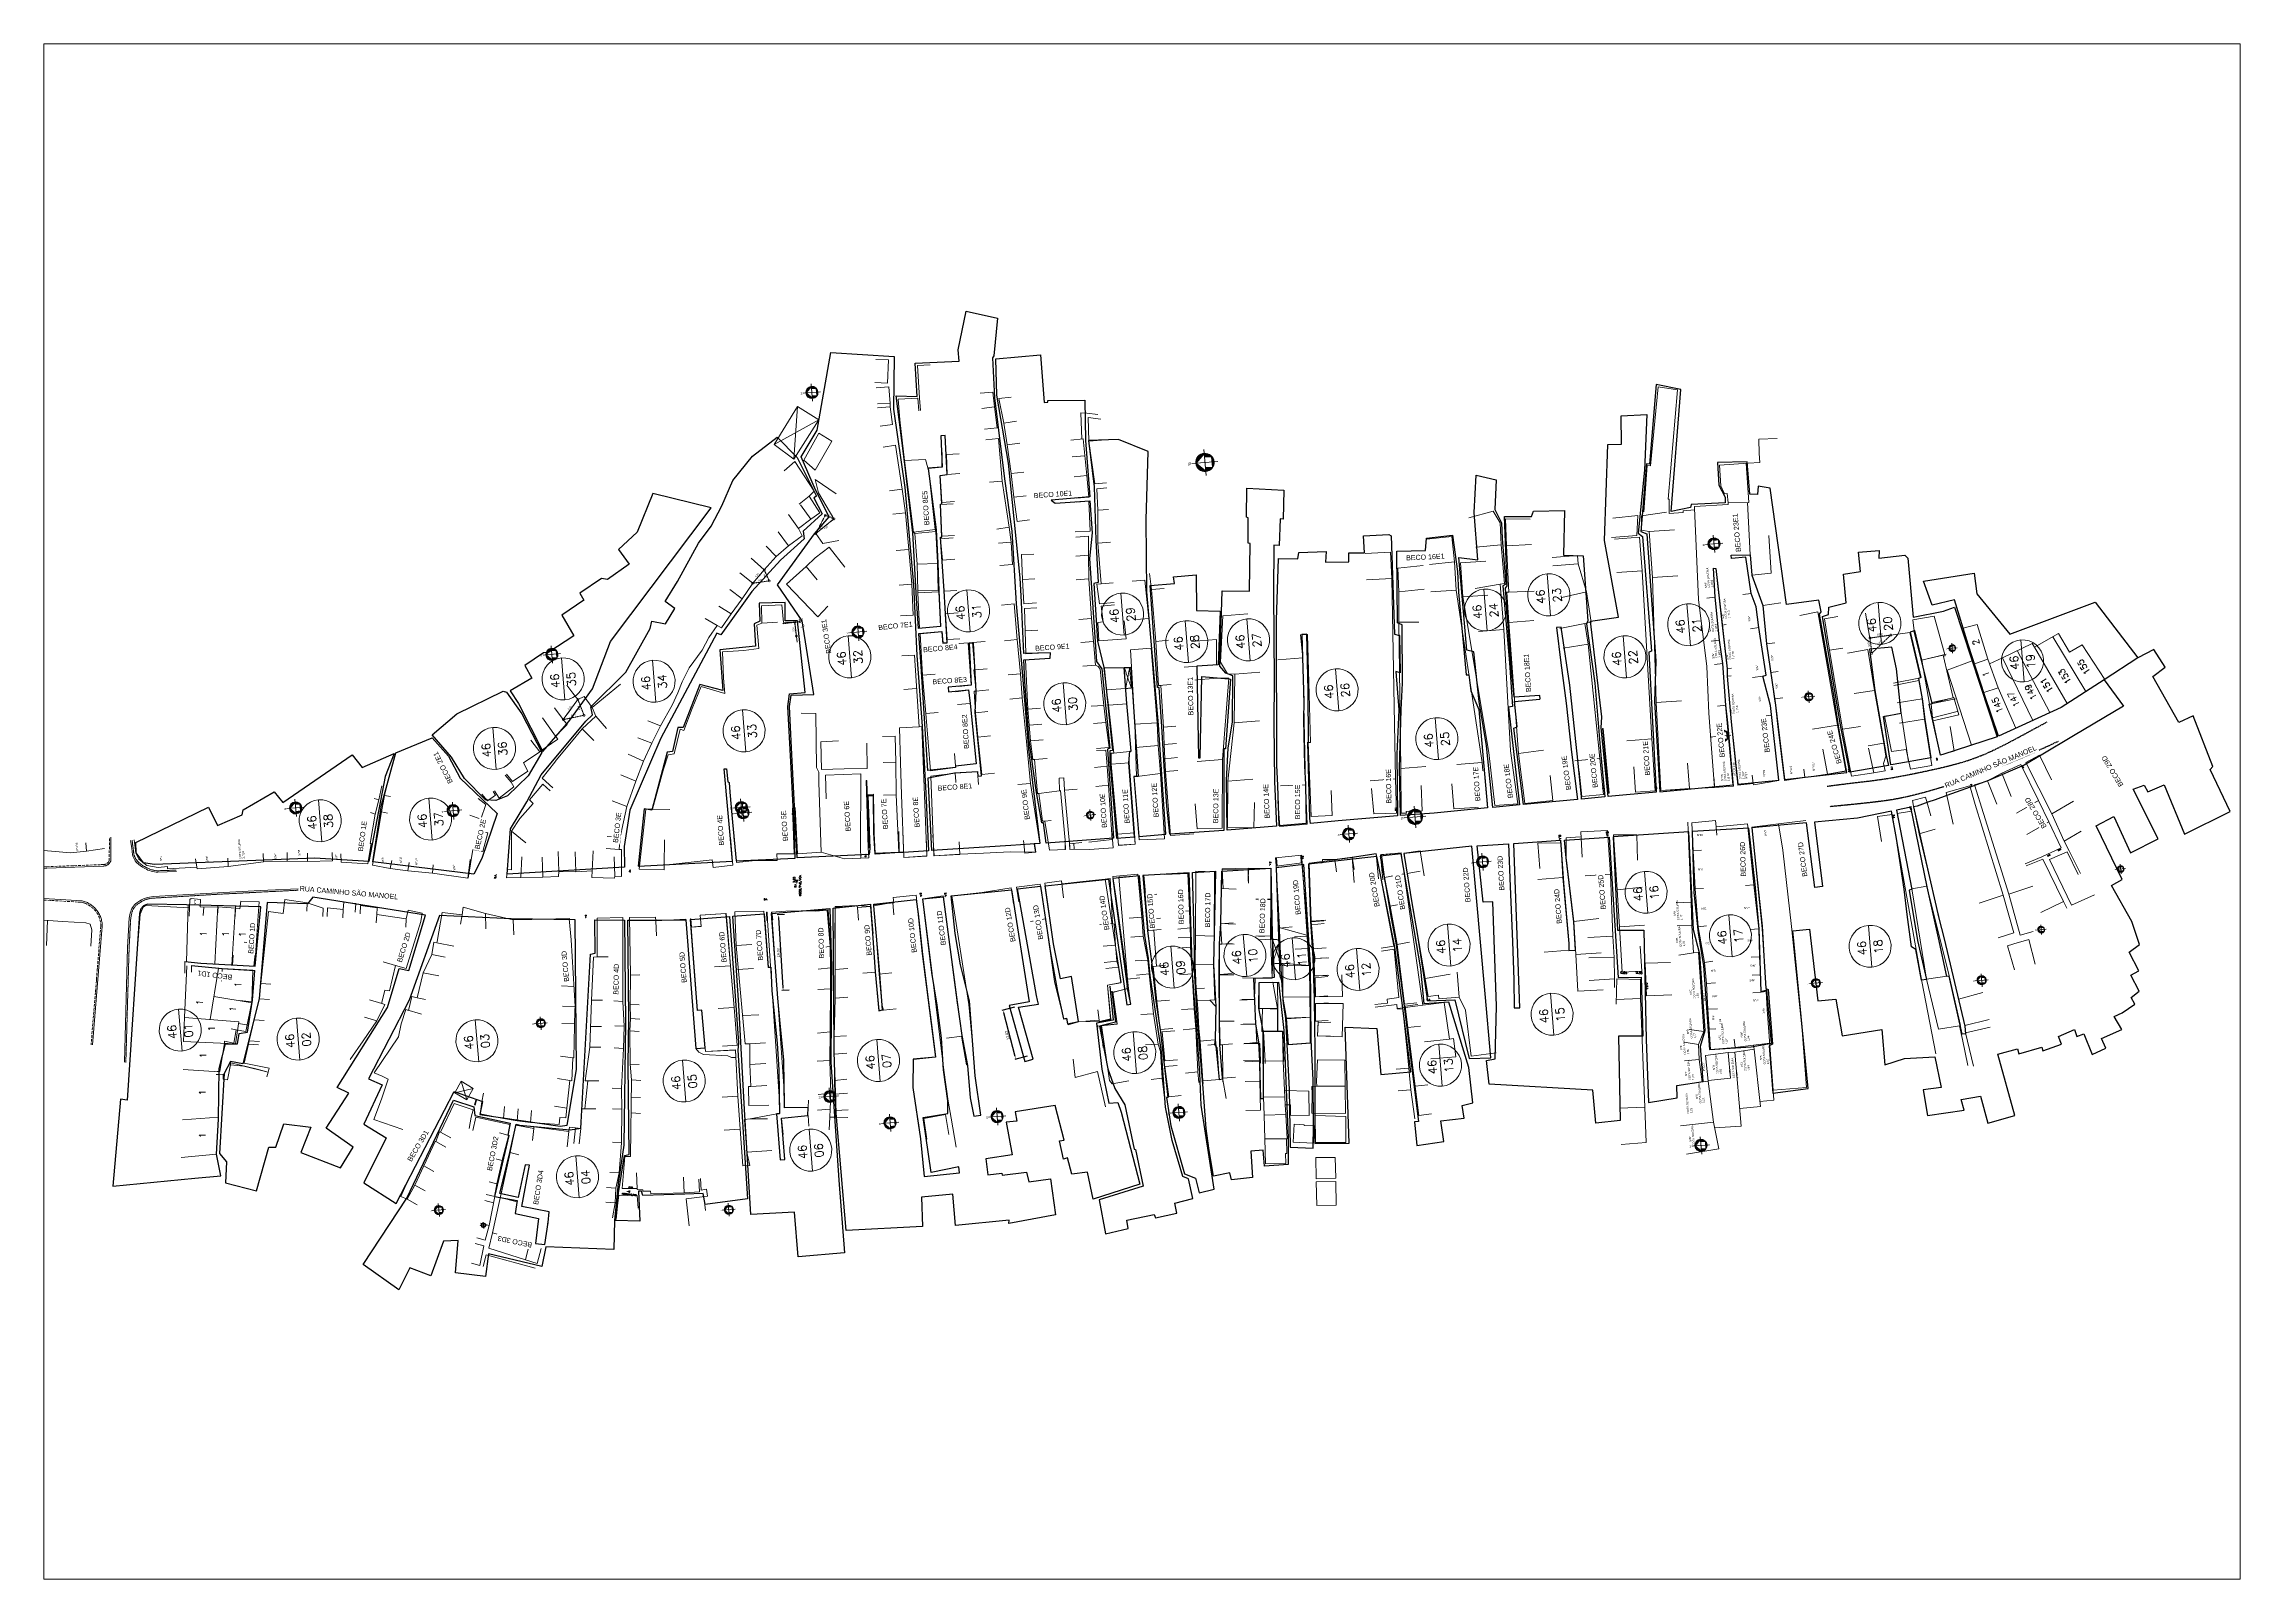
# Paper-space layout '001' of a CAD drawing. Header units: metres. Extents: x -1042 to 592, y 63 to 1205.
# The model-space entities are those that its viewports show. They can reach past a viewport. Long polylines and large blocks are cut down to what shows.
import ezdxf
from ezdxf.enums import TextEntityAlignment as Align

# ---------------------------------------------------------------- set-up
doc = ezdxf.new("R2010")
doc.units = ezdxf.units.M
doc.header["$LTSCALE"] = 2.5
doc.set_wipeout_variables(frame=1)
for name, pattern in [('AVT-LIN-ESTRADA DE TERRA', [0.7, 0.3, -0.1, 0.2, -0.1]), ('AVT-LIN-GUIA DE RUA', [1.44, 0.96, -0.24, 0, -0.24]), ('DASHED2', [0.375, 0.25, -0.125]), ('DLT-STY-LIN-HIDDEN', [0.375, 0.25, -0.125])]:
    doc.linetypes.add(name, pattern=pattern)
doc.layers.get('0').update_dxf_attribs({"color": 255, "lineweight": 13})
for name, color, linetype in [('0-quadras', 6, 'Continuous'), ('_COTAS', 1, 'Continuous'), ('AVT-C3-ALI-ALINHAMENTO PROJETO', 170, 'Continuous'), ('AVT-C3-PRF-DESENVOLVIMENTO DO TERRENO NATURAL OU PROJETO NO PERFIL', 162, 'Continuous'), ('AVT-C3-SEC-SEÇÃO TRANSVERSAL', 2, 'Continuous'), ('DLT-C3-PRF-SETA DE DIREÇÃO DE TUBULAÇÃO PROJETADA PRINCIPAL', 170, 'Continuous'), ('ZZ-Carimbo Texto', 7, 'Continuous')]:
    doc.layers.add(name, color=color, linetype=linetype)
for name, color, linetype, lineweight in [('AVT-LT-CAD-ETIQUETA NOME DE RUA', 4, 'Continuous', 0), ('AVT-LT-DRE-BOCA DE LOBO - BL', 1, 'Continuous', 0), ('AVT-LT-URB-CERCAS-ALAMBRADO OU CERCA VIVA-MISTA-MADEIRA-ARAME', 7, 'AVT-LIN-CERCAS TAPUME E ALAMBRADO', 5), ('COTAS', 7, 'Continuous', 9), ('DLT-C3-PRF-TUBULAÇÃO 3D -COLETOR', 2, 'Continuous', 20), ('TEXTO', 7, 'Continuous', 9), ('US_dimension', 255, 'Continuous', 13)]:
    doc.layers.add(name, color=color, linetype=linetype, lineweight=lineweight)
for name, color, linetype, lineweight, true_color in [('AVT-LT-CAD-ETIQUETA NUMERO DE CASA', 7, 'Continuous', 0, 0x858585), ('AVT-LT-URB-CONSTRUÇÃO-EDIFICAÇÃO PREDIAL', 7, 'Continuous', 13, 0x5c5c5c), ('AVT-LT-URB-DIVISA TERRENO OU AL PREDIAL', 7, 'Continuous', 13, 0x5c5c5c), ('AVT-LT-URB-MURETA', 7, 'Continuous', 0, 0x878787), ('AVT-LT-URB-MURO', 7, 'Continuous', 0, 0x878787), ('AVT-LT-URB-PROJEÇÃO DE TELHADO OU COBERTURA', 240, 'DASHED2', 5, 0xff003f), ('AVT-LT-VIA-ESTRADA DE TERRA', 7, 'AVT-LIN-ESTRADA DE TERRA', 30, 0x787878), ('AVT-LT-VIA-GUIA', 7, 'AVT-LIN-GUIA DE RUA', 15, 0x6e6e6e), ('AVT-LT-VIA-SARJETA', 7, 'Continuous', 0, 0xa6a6a6), ('AVT-PL-CAR-MARCO NORTE', 253, 'Continuous', 0, 0x828282)]:
    doc.layers.add(name, color=color, linetype=linetype, lineweight=lineweight, true_color=true_color)
doc.layers.add('AVT-PL-CAR-LAYOUT', color=177, linetype='Continuous', lineweight=0, plot=False)
doc.styles.add('ARIAL', font='arial.ttf')
doc.styles.add('CARIMBO', font='arial.ttf', dxfattribs={"height": 2})
doc.styles.add('Padrao', font='romans.shx', dxfattribs={"height": 1.5})
doc.styles.add('PV_GAZ', font='arial.ttf', dxfattribs={"height": 0.5})
doc.styles.add('ROMANS', font='romans.shx', dxfattribs={"height": 0.65})
doc.styles.add('ROMANS 1.50', font='romans.shx', dxfattribs={"height": 1.5})
doc.styles.add('SABESP', font='ROMANS.shx')
doc.styles.get("Standard").update_dxf_attribs({"font": 'arial.ttf'})
doc.linetypes.add('AVT-LIN-CERCAS TAPUME E ALAMBRADO', pattern='A,0.9,-0.08,[132,ltypeshp.shx,S=0.08,R=0,X=-0.08,Y=0],-0.08', length=1.06)
doc.dimstyles.new('COTA AMARRAÇÃO 1_500', dxfattribs={"dimtxt": 1.5, "dimasz": 0.018, "dimexe": 0.04, "dimexo": 0.025, "dimgap": 0.5, "dimtad": 1, "dimzin": 0, "dimdsep": 46, "dimtxsty": 'ROMANS 1.50', "dimblk": 'DOTSMALL', "dimcen": 0.09, "dimclrd": 251, "dimclre": 251, "dimclrt": 2, "dimadec": 0, "dimazin": 0, "dimtfac": 1, "dimtofl": 0, "dimtmove": 0, "dimatfit": 3, "dimldrblk": 'DOTSMALL', "dimfxl": 1, "dimtolj": 1, "dimtzin": 0, "dimlwd": 5, "dimlwe": 0, "dimarcsym": 0})
doc.dimstyles.new('ISO-25', dxfattribs={"dimtxt": 2.5, "dimasz": 2.5, "dimexe": 1.25, "dimexo": 0.625, "dimtad": 1, "dimtxsty": 'Standard', "dimcen": 2.5, "dimadec": 0, "dimazin": 0, "dimtfac": 1, "dimtmove": 0, "dimatfit": 3, "dimfxl": 1, "dimarcsym": 0})

# ---------------------------------------------------------------- blocks, each defined once
blk = doc.blocks.new('AVT-PL-MARCO_NORTE')
at = {"layer": 'AVT-PL-CAR-MARCO NORTE', "linetype": 'Continuous', "ltscale": 0.05}
h = blk.add_hatch(color=2, dxfattribs=at)
h.paths.add_polyline_path([(3.46, 0), (3.63, 0, 0.414214), (0, 3.63), (0, 3.46)])
h.paths.add_polyline_path([(3.63, 0), (2.07, 0), (2.07, -2.77), (0, -2.77), (0, -3.63, 0.414214)])
h.paths.add_polyline_path([(0, -2.77), (-2.07, -2.77), (-2.07, 0), (-3.46, 0), (-3.63, 0, 0.414214), (0, -3.63)])
h.paths.add_polyline_path([(0, 3.46), (0, 3.63, 0.414214), (-3.63, 0), (-3.46, 0)])
at = {"layer": 'AVT-PL-CAR-MARCO NORTE', "color": 1, "linetype": 'Continuous', "ltscale": 0.05}
for p, q in [((5.18, 0), (-5.18, 0)), ((0, 5.18), (0, -5.18))]:
    blk.add_line(p, q, dxfattribs=at)
at = {"layer": 'AVT-PL-CAR-MARCO NORTE', "color": 8, "linetype": 'Continuous', "ltscale": 0.05}
blk.add_lwpolyline([(2.07, -2.77), (-2.07, -2.77), (-2.07, 0), (-3.46, 0), (0, 3.46), (3.46, 0), (2.07, 0)], close=True, dxfattribs=at)
blk.add_circle((0, 0), 3.63, dxfattribs=at)
blk.add_solid([(-3.46, 0), (-3.46, 0), (0, 3.46)], dxfattribs=at)
at = {"layer": 'AVT-PL-CAR-MARCO NORTE', "color": 2, "linetype": 'Continuous', "ltscale": 0.05}
blk.add_text('N', height=1.21, dxfattribs=at).set_placement((-0.71, 5.52))
blk = doc.blocks.new('A$C01db1aad')
at = {"layer": 'AVT-PL-CAR-MARCO NORTE', "ltscale": 2.5, "xscale": 1.5, "yscale": 1.5}
blk.add_blockref('AVT-PL-MARCO_NORTE', (0, 0), dxfattribs=at)
blk = doc.blocks.new('*U73')
at = {"layer": 'DLT-C3-PRF-TUBULAÇÃO 3D -COLETOR', "color": 2, "linetype": 'AVT-LIN-ESTRADA DE TERRA', "lineweight": 20, "insert": (359259.7, 7352363.28, 0.95), "char_height": 0.241, "attachment_point": 5, "rotation": 292.8128, "style": 'ROMANS'}
blk.add_mtext('{\\C2;0.45}', dxfattribs=at)
blk = doc.blocks.new('*U74')
at = {"layer": 'DLT-C3-PRF-TUBULAÇÃO 3D -COLETOR', "color": 2, "linetype": 'AVT-LIN-ESTRADA DE TERRA', "lineweight": 20, "insert": (359259.2, 7352366.13, 0.99), "char_height": 0.241, "attachment_point": 5, "rotation": 292.8128, "style": 'ROMANS'}
blk.add_mtext('{\\C2;0.58}', dxfattribs=at)
blk = doc.blocks.new('_DotSmall')
at = {"color": 0, "linetype": 'ByBlock', "const_width": 0.5}
blk.add_lwpolyline([(-0.0625, 0, 1), (0.0625, 0, 1)], format="xyb", close=True, dxfattribs=at)
blk = doc.blocks.new('*D75')
at = {"layer": '_COTAS', "color": 8, "lineweight": 0, "true_color": 0x828282, "transparency": 16777216}
for p, q in [((359314.12, 7352404.33), (359314.11, 7352404.33)), ((359314.41, 7352399.34), (359314.41, 7352399.34))]:
    blk.add_line(p, q, dxfattribs=at)
at = {"layer": '_COTAS', "color": 251, "linetype": 'DLT-STY-LIN-HIDDEN', "lineweight": 5, "transparency": 16777216}
blk.add_line((359314.43, 7352399.34), (359314.13, 7352404.33), dxfattribs=at)
at = {"layer": 'Defpoints', "color": 0, "transparency": 16777216}
for p in [(359314.13, 7352404.33), (359314.13, 7352404.33), (359314.43, 7352399.34)]:
    blk.add_point(p, dxfattribs=at)
at = {"layer": '_COTAS', "color": 251, "lineweight": 5, "transparency": 16777216}
for p, rotation in [((359314.13, 7352404.33), 93.38708579749985), ((359314.43, 7352399.34), 273.3870857974999)]:
    blk.add_blockref('_DotSmall', p, dxfattribs=dict(at, rotation=rotation))
at = {"layer": '_COTAS', "color": 2, "transparency": 16777216, "insert": (359314.78, 7352401.87), "char_height": 0.5, "attachment_point": 5, "rotation": 93.3871, "style": 'PV_GAZ'}
blk.add_mtext('\\A1;5.00', dxfattribs=at)
blk = doc.blocks.new('DLT-SMB-SETA DO FLUXO DA REDE PROJETADA (PRINCIPAL)')
at = {"layer": 'DLT-C3-PRF-SETA DE DIREÇÃO DE TUBULAÇÃO PROJETADA PRINCIPAL'}
h = blk.add_hatch(color=0, dxfattribs=at)
h.dxf.hatch_style = 1
h.paths.add_polyline_path([(-1.1, 0), (1.1, 0), (0, 3.1)])
at = {"layer": 'DLT-C3-PRF-SETA DE DIREÇÃO DE TUBULAÇÃO PROJETADA PRINCIPAL', "color": 0, "const_width": 0.3}
blk.add_lwpolyline([(0, 3.1), (-1.1, 0), (1.1, 0)], close=True, dxfattribs=at)
blk = doc.blocks.new('*U146')
at = {"layer": 'DLT-C3-PRF-TUBULAÇÃO 3D -COLETOR', "color": 2, "linetype": 'AVT-LIN-ESTRADA DE TERRA', "lineweight": 20, "insert": (359259.7, 7352363.28, 0.95), "char_height": 0.241, "attachment_point": 5, "rotation": 292.8128, "style": 'ROMANS'}
blk.add_mtext('{\\C2;0.45}', dxfattribs=at)
blk = doc.blocks.new('*U147')
at = {"layer": 'DLT-C3-PRF-TUBULAÇÃO 3D -COLETOR', "color": 2, "linetype": 'AVT-LIN-ESTRADA DE TERRA', "lineweight": 20, "insert": (359259.2, 7352366.13, 0.99), "char_height": 0.241, "attachment_point": 5, "rotation": 292.8128, "style": 'ROMANS'}
blk.add_mtext('{\\C2;0.58}', dxfattribs=at)
blk = doc.blocks.new('*D174')
at = {"layer": '_COTAS', "color": 8, "lineweight": 0, "true_color": 0x828282, "transparency": 16777216}
for p, q in [((359314.12, 7352404.33), (359314.11, 7352404.33)), ((359314.41, 7352399.34), (359314.41, 7352399.34))]:
    blk.add_line(p, q, dxfattribs=at)
at = {"layer": '_COTAS', "color": 251, "linetype": 'DLT-STY-LIN-HIDDEN', "lineweight": 5, "transparency": 16777216}
blk.add_line((359314.43, 7352399.34), (359314.13, 7352404.33), dxfattribs=at)
at = {"layer": 'Defpoints', "color": 0, "transparency": 16777216}
for p in [(359314.13, 7352404.33), (359314.13, 7352404.33), (359314.43, 7352399.34)]:
    blk.add_point(p, dxfattribs=at)
at = {"layer": '_COTAS', "color": 251, "lineweight": 5, "transparency": 16777216}
for p, rotation in [((359314.13, 7352404.33), 93.38708579749985), ((359314.43, 7352399.34), 273.3870857974999)]:
    blk.add_blockref('_DotSmall', p, dxfattribs=dict(at, rotation=rotation))
at = {"layer": '_COTAS', "color": 2, "transparency": 16777216, "insert": (359314.78, 7352401.87), "char_height": 0.5, "attachment_point": 5, "rotation": 93.3871, "style": 'PV_GAZ'}
blk.add_mtext('\\A1;5.00', dxfattribs=at)
blk = doc.blocks.new('*U175')
at = {"layer": 'DLT-C3-PRF-TUBULAÇÃO 3D -COLETOR', "color": 2, "linetype": 'AVT-LIN-ESTRADA DE TERRA', "lineweight": 20, "insert": (359259.7, 7352363.28, 0.95), "char_height": 0.241, "attachment_point": 5, "rotation": 292.8128, "style": 'ROMANS'}
blk.add_mtext('{\\C2;0.45}', dxfattribs=at)
blk = doc.blocks.new('*U176')
at = {"layer": 'DLT-C3-PRF-TUBULAÇÃO 3D -COLETOR', "color": 2, "linetype": 'AVT-LIN-ESTRADA DE TERRA', "lineweight": 20, "insert": (359259.2, 7352366.13, 0.99), "char_height": 0.241, "attachment_point": 5, "rotation": 292.8128, "style": 'ROMANS'}
blk.add_mtext('{\\C2;0.58}', dxfattribs=at)
blk = doc.blocks.new('*D179')
at = {"layer": '_COTAS', "color": 8, "lineweight": 0, "true_color": 0x828282, "transparency": 16777216}
for p, q in [((359314.12, 7352404.33), (359314.11, 7352404.33)), ((359314.41, 7352399.34), (359314.41, 7352399.34))]:
    blk.add_line(p, q, dxfattribs=at)
at = {"layer": '_COTAS', "color": 251, "linetype": 'DLT-STY-LIN-HIDDEN', "lineweight": 5, "transparency": 16777216}
blk.add_line((359314.43, 7352399.34), (359314.13, 7352404.33), dxfattribs=at)
at = {"layer": 'Defpoints', "color": 0, "transparency": 16777216}
for p in [(359314.13, 7352404.33), (359314.13, 7352404.33), (359314.43, 7352399.34)]:
    blk.add_point(p, dxfattribs=at)
at = {"layer": '_COTAS', "color": 251, "lineweight": 5, "transparency": 16777216}
for p, rotation in [((359314.13, 7352404.33), 93.38708579749985), ((359314.43, 7352399.34), 273.3870857974999)]:
    blk.add_blockref('_DotSmall', p, dxfattribs=dict(at, rotation=rotation))
at = {"layer": '_COTAS', "color": 2, "transparency": 16777216, "insert": (359314.78, 7352401.87), "char_height": 0.5, "attachment_point": 5, "rotation": 93.3871, "style": 'PV_GAZ'}
blk.add_mtext('\\A1;5.00', dxfattribs=at)
blk = doc.blocks.new('*U184')
at = {"layer": 'DLT-C3-PRF-TUBULAÇÃO 3D -COLETOR', "color": 2, "linetype": 'Continuous', "lineweight": 20, "insert": (359236.25, 7352465.38, 1.18), "char_height": 0.528, "attachment_point": 5, "rotation": 358.1892, "style": 'ROMANS'}
blk.add_mtext('{\\C2;0.53}', dxfattribs=at)
blk = doc.blocks.new('*U198')
at = {"layer": 'DLT-C3-PRF-TUBULAÇÃO 3D -COLETOR', "color": 2, "linetype": 'AVT-LIN-ESTRADA DE TERRA', "lineweight": 20, "insert": (359259.7, 7352363.28, 0.95), "char_height": 0.241, "attachment_point": 5, "rotation": 292.8128, "style": 'ROMANS'}
blk.add_mtext('{\\C2;0.45}', dxfattribs=at)
blk = doc.blocks.new('*U199')
at = {"layer": 'DLT-C3-PRF-TUBULAÇÃO 3D -COLETOR', "color": 2, "linetype": 'AVT-LIN-ESTRADA DE TERRA', "lineweight": 20, "insert": (359259.2, 7352366.13, 0.99), "char_height": 0.241, "attachment_point": 5, "rotation": 292.8128, "style": 'ROMANS'}
blk.add_mtext('{\\C2;0.58}', dxfattribs=at)
blk = doc.blocks.new('*D200')
at = {"layer": '_COTAS', "color": 251, "linetype": 'DLT-STY-LIN-HIDDEN', "lineweight": 5, "transparency": 16777216}
blk.add_line((359314.43, 7352399.34), (359310.49, 7352404.19), dxfattribs=at)
at = {"layer": '_COTAS', "color": 8, "lineweight": 0, "true_color": 0x828282, "transparency": 16777216}
for p, q in [((359310.5, 7352404.19), (359310.5, 7352404.2)), ((359314.42, 7352399.33), (359314.41, 7352399.33))]:
    blk.add_line(p, q, dxfattribs=at)
at = {"layer": 'Defpoints', "color": 0, "transparency": 16777216}
for p in [(359310.49, 7352404.19), (359310.49, 7352404.19), (359314.43, 7352399.34)]:
    blk.add_point(p, dxfattribs=at)
at = {"layer": '_COTAS', "color": 251, "lineweight": 5, "transparency": 16777216}
for p, rotation in [((359310.49, 7352404.19), 129.1238392439765), ((359314.43, 7352399.34), 309.1238392439765)]:
    blk.add_blockref('_DotSmall', p, dxfattribs=dict(at, rotation=rotation))
at = {"layer": '_COTAS', "color": 2, "transparency": 16777216, "insert": (359312.85, 7352402.08), "char_height": 0.5, "attachment_point": 5, "rotation": 129.1238, "style": 'PV_GAZ'}
blk.add_mtext('\\A1;6.24', dxfattribs=at)
blk = doc.blocks.new('*D201')
at = {"layer": '_COTAS', "color": 8, "lineweight": 0, "true_color": 0x828282, "transparency": 16777216}
for p, q in [((359314.12, 7352404.33), (359314.11, 7352404.33)), ((359314.41, 7352399.34), (359314.41, 7352399.34))]:
    blk.add_line(p, q, dxfattribs=at)
at = {"layer": '_COTAS', "color": 251, "linetype": 'DLT-STY-LIN-HIDDEN', "lineweight": 5, "transparency": 16777216}
blk.add_line((359314.43, 7352399.34), (359314.13, 7352404.33), dxfattribs=at)
at = {"layer": 'Defpoints', "color": 0, "transparency": 16777216}
for p in [(359314.13, 7352404.33), (359314.13, 7352404.33), (359314.43, 7352399.34)]:
    blk.add_point(p, dxfattribs=at)
at = {"layer": '_COTAS', "color": 251, "lineweight": 5, "transparency": 16777216}
for p, rotation in [((359314.13, 7352404.33), 93.38708579749985), ((359314.43, 7352399.34), 273.3870857974999)]:
    blk.add_blockref('_DotSmall', p, dxfattribs=dict(at, rotation=rotation))
at = {"layer": '_COTAS', "color": 2, "transparency": 16777216, "insert": (359314.78, 7352401.87), "char_height": 0.5, "attachment_point": 5, "rotation": 93.3871, "style": 'PV_GAZ'}
blk.add_mtext('\\A1;5.00', dxfattribs=at)
blk = doc.blocks.new('*D217')
at = {"layer": 'Defpoints', "color": 0, "ltscale": 2.5, "transparency": 16777216}
for p in [(359251.59, 7352666.88, -0.59), (359269.61, 7352666.5, -0.6), (359269.65, 7352668.1)]:
    blk.add_point(p, dxfattribs=at)
at = {"layer": 'US_dimension', "color": 0, "lineweight": -2, "ltscale": 2.5, "transparency": 16777216}
for p, q in [((359251.59, 7352667.03), (359251.63, 7352668.79)), ((359252.25, 7352668.46), (359269.02, 7352668.12)), ((359269.62, 7352666.66), (359269.65, 7352668.42))]:
    blk.add_line(p, q, dxfattribs=at)
at = {"layer": 'US_dimension', "color": 0, "ltscale": 2.5, "transparency": 16777216}
for points in [[(359252.25, 7352668.57), (359252.24, 7352668.36), (359251.62, 7352668.48)], [(359269.02, 7352668.22), (359269.02, 7352668.01), (359269.65, 7352668.1)]]:
    blk.add_solid(points, dxfattribs=at)
at = {"layer": 'US_dimension', "color": 0, "ltscale": 2.5, "transparency": 16777216, "insert": (359260.64, 7352668.82), "char_height": 0.625, "attachment_point": 5, "rotation": 358.8179}
blk.add_mtext('18,03', dxfattribs=at)
blk = doc.blocks.new('*D219')
at = {"layer": 'Defpoints', "color": 0, "ltscale": 2.5, "transparency": 16777216}
for p in [(359242.71, 7352616.76), (359231.37, 7352611.81, 1.32), (359243.22, 7352613.89, 1.32)]:
    blk.add_point(p, dxfattribs=at)
at = {"layer": 'US_dimension', "color": 0, "lineweight": -2, "ltscale": 2.5, "transparency": 16777216}
for p, q in [((359231.34, 7352611.96), (359230.81, 7352614.99)), ((359231.48, 7352614.79), (359242.1, 7352616.65)), ((359243.19, 7352614.04), (359242.66, 7352617.07))]:
    blk.add_line(p, q, dxfattribs=at)
at = {"layer": 'US_dimension', "color": 0, "ltscale": 2.5, "transparency": 16777216}
for points in [[(359231.46, 7352614.89), (359231.5, 7352614.69), (359230.87, 7352614.68)], [(359242.08, 7352616.76), (359242.11, 7352616.55), (359242.71, 7352616.76)]]:
    blk.add_solid(points, dxfattribs=at)
at = {"layer": 'US_dimension', "color": 0, "ltscale": 2.5, "transparency": 16777216, "insert": (359236.7, 7352616.24), "char_height": 0.625, "attachment_point": 5, "rotation": 9.9681}
blk.add_mtext('12,03', dxfattribs=at)

msp = doc.modelspace()

# ---------------------------------------------------------------- linework, layer by layer
at = {"color": 6, "flags": 128}
for points in [[(359223.825, 7352805.834), (359223.727, 7352814.21)], [(359232.496, 7352804.601), (359232.612, 7352813.218)], [(359244.478, 7352812.073), (359243.271, 7352803.592)], [(359258.992, 7352794.471), (359261.2, 7352803.41)], [(359253.727, 7352795.759), (359254.311, 7352798.078)], [(359284.066, 7352397.612), (359295.713, 7352398.415)], [(359293.301, 7352391.08), (359294.25, 7352384.797), (359298.415, 7352385.638), (359297.441, 7352390.863)], [(359297.685, 7352390.902), (359298.389, 7352385.775), (359308.647, 7352387.31), (359307.909, 7352392.555)], [(359308.431, 7352387.278), (359308.476, 7352386.87), (359318.058, 7352388.738), (359317.605, 7352393.806), (359315, 7352393.701)], [(359299.897, 7352374.952), (359306.849, 7352376.853), (359306.035, 7352380.099)], [(359306.849, 7352376.853), (359315.238, 7352378.706), (359314.657, 7352382.095)], [(359289.946, 7352371.559), (359299.897, 7352374.952)], [(359299.897, 7352374.952), (359299.001, 7352378.404)], [(359305.701, 7352376.539), (359306.878, 7352373.3)], [(359291.465, 7352367.388), (359306.878, 7352373.3), (359309.743, 7352366.046), (359308.794, 7352365.578)], [(359293.009, 7352363.146), (359308.299, 7352369.702)], [(359294.805, 7352358.893), (359308.794, 7352365.578), (359311.532, 7352359.625), (359306.898, 7352357.401), (359308.403, 7352354.214), (359299.805, 7352349.489)], [(359297.283, 7352354.231), (359310.877, 7352361.048)]]:
    msp.add_lwpolyline(points, dxfattribs=at)
msp.add_lwpolyline([(359249.575, 7352799.215), (359251.129, 7352811.44), (359256.811, 7352810.775), (359254.687, 7352797.988)], close=True, dxfattribs=at)
at = {"layer": '0-quadras', "color": 5, "lineweight": 30, "ltscale": 0.3}
msp.add_line((359279.369, 7352586.557), (359279.369, 7352586.557), dxfattribs=at)
msp.add_lwpolyline([(359347.913, 7352708.163), (359344.75, 7352713.628), (359339.662, 7352711.195), (359336.244, 7352717.444), (359336.244, 7352718.729), (359333.564, 7352723.389), (359330.443, 7352721.921), (359327.841, 7352727.353), (359324.682, 7352725.59), (359312.887, 7352720.756), (359319.429, 7352714.013), (359326.768, 7352707.794), (359337.601, 7352702.66), (359367.319, 7352676.244), (359371.835, 7352689.717), (359362.977, 7352694.2), (359359.232, 7352698.971), (359355.56, 7352696.696), (359352.366, 7352702.127), (359352.733, 7352703.521), (359349.686, 7352708.952)], close=True, dxfattribs=at)
msp.add_lwpolyline([(359379.907, 7352619.408), (359379.952, 7352620.414)], dxfattribs=at)
at = {"layer": '_COTAS', "color": 8, "lineweight": 0, "true_color": 0x828282}
for p, q in [((359320.017, 7352715.297, 2.115), (359320.013, 7352715.291, 2.115)), ((359320.017, 7352715.297, 2.115), (359320.013, 7352715.291, 2.115)), ((359320.017, 7352715.297, 2.115), (359320.013, 7352715.291, 2.115)), ((359320.038, 7352715.308, 2.115), (359320.045, 7352715.309, 2.115)), ((359320.038, 7352715.308, 2.115), (359320.045, 7352715.309, 2.115)), ((359320.038, 7352715.308, 2.115), (359320.045, 7352715.309, 2.115)), ((359320.65, 7352710.298, 2.115), (359320.653, 7352710.291, 2.115)), ((359320.65, 7352710.298, 2.115), (359320.653, 7352710.291, 2.115)), ((359320.65, 7352710.298, 2.115), (359320.653, 7352710.291, 2.115)), ((359320.659, 7352710.312, 2.115), (359320.667, 7352710.313, 2.115)), ((359320.659, 7352710.312, 2.115), (359320.667, 7352710.313, 2.115)), ((359320.659, 7352710.312, 2.115), (359320.667, 7352710.313, 2.115)), ((359324.508, 7352711.453, 2.115), (359324.503, 7352711.448, 2.115)), ((359324.508, 7352711.453, 2.115), (359324.503, 7352711.448, 2.115)), ((359324.508, 7352711.453, 2.115), (359324.503, 7352711.448, 2.115)), ((359324.52, 7352711.451, 2.115), (359324.522, 7352711.444, 2.115)), ((359324.52, 7352711.451, 2.115), (359324.522, 7352711.444, 2.115)), ((359324.52, 7352711.451, 2.115), (359324.522, 7352711.444, 2.115)), ((359348.654, 7352667.823, 3.26), (359348.645, 7352667.815, 3.26)), ((359348.654, 7352667.823, 3.26), (359348.645, 7352667.815, 3.26)), ((359348.654, 7352667.823, 3.26), (359348.645, 7352667.815, 3.26)), ((359348.676, 7352667.833, 3.26), (359348.683, 7352667.833, 3.26)), ((359348.676, 7352667.833, 3.26), (359348.683, 7352667.833, 3.26)), ((359348.676, 7352667.833, 3.26), (359348.683, 7352667.833, 3.26)), ((359348.907, 7352663.871, 3.26), (359348.914, 7352663.853, 3.26)), ((359348.907, 7352663.871, 3.26), (359348.914, 7352663.853, 3.26)), ((359348.907, 7352663.871, 3.26), (359348.914, 7352663.853, 3.26)), ((359348.915, 7352663.884, 3.26), (359348.923, 7352663.884, 3.26)), ((359348.915, 7352663.884, 3.26), (359348.923, 7352663.884, 3.26)), ((359348.915, 7352663.884, 3.26), (359348.923, 7352663.884, 3.26)), ((359351.582, 7352664.833, 3.26), (359351.573, 7352664.824, 3.26)), ((359351.582, 7352664.833, 3.26), (359351.573, 7352664.824, 3.26)), ((359351.582, 7352664.833, 3.26), (359351.573, 7352664.824, 3.26)), ((359351.595, 7352664.83, 3.26), (359351.602, 7352664.811, 3.26)), ((359351.595, 7352664.83, 3.26), (359351.602, 7352664.811, 3.26)), ((359351.595, 7352664.83, 3.26), (359351.602, 7352664.811, 3.26)), ((359335.314, 7352658.52, 3.287), (359335.305, 7352658.512, 3.287)), ((359335.314, 7352658.52, 3.287), (359335.305, 7352658.512, 3.287)), ((359335.314, 7352658.52, 3.287), (359335.305, 7352658.512, 3.287)), ((359335.323, 7352658.541, 3.287), (359335.323, 7352658.548, 3.287)), ((359335.323, 7352658.541, 3.287), (359335.323, 7352658.548, 3.287)), ((359335.323, 7352658.541, 3.287), (359335.323, 7352658.548, 3.287)), ((359338.621, 7352658.636, 3.287), (359338.613, 7352658.635, 3.287)), ((359338.621, 7352658.636, 3.287), (359338.613, 7352658.635, 3.287)), ((359338.621, 7352658.636, 3.287), (359338.613, 7352658.635, 3.287)), ((359338.633, 7352658.649, 3.287), (359338.633, 7352658.656, 3.287)), ((359338.633, 7352658.649, 3.287), (359338.633, 7352658.656, 3.287)), ((359338.633, 7352658.649, 3.287), (359338.633, 7352658.656, 3.287)), ((359338.652, 7352657.4, 3.287), (359338.644, 7352657.4, 3.287)), ((359338.652, 7352657.4, 3.287), (359338.644, 7352657.4, 3.287)), ((359338.652, 7352657.4, 3.287), (359338.644, 7352657.4, 3.287)), ((359338.655, 7352657.392, 3.287), (359338.646, 7352657.384, 3.287)), ((359338.655, 7352657.392, 3.287), (359338.646, 7352657.384, 3.287)), ((359338.655, 7352657.392, 3.287), (359338.646, 7352657.384, 3.287)), ((359359.211, 7352651.949, 2.43), (359359.215, 7352651.955, 2.43)), ((359359.211, 7352651.949, 2.43), (359359.215, 7352651.955, 2.43)), ((359359.211, 7352651.949, 2.43), (359359.215, 7352651.955, 2.43)), ((359359.214, 7352651.945, 2.43), (359359.221, 7352651.949, 2.43)), ((359359.214, 7352651.945, 2.43), (359359.221, 7352651.949, 2.43)), ((359359.214, 7352651.945, 2.43), (359359.221, 7352651.949, 2.43)), ((359362.317, 7352647.352, 2.43), (359362.31, 7352647.356, 2.43)), ((359362.317, 7352647.352, 2.43), (359362.31, 7352647.356, 2.43)), ((359362.317, 7352647.352, 2.43), (359362.31, 7352647.356, 2.43)), ((359362.338, 7352647.353, 2.43), (359362.344, 7352647.358, 2.43)), ((359362.338, 7352647.353, 2.43), (359362.344, 7352647.358, 2.43)), ((359362.338, 7352647.353, 2.43), (359362.344, 7352647.358, 2.43)), ((359363.355, 7352649.341, 2.43), (359363.348, 7352649.345, 2.43)), ((359363.355, 7352649.341, 2.43), (359363.348, 7352649.345, 2.43)), ((359363.355, 7352649.341, 2.43), (359363.348, 7352649.345, 2.43)), ((359363.373, 7352649.346, 2.43), (359363.377, 7352649.352, 2.43)), ((359363.373, 7352649.346, 2.43), (359363.377, 7352649.352, 2.43)), ((359363.373, 7352649.346, 2.43), (359363.377, 7352649.352, 2.43)), ((359310.487, 7352404.173, 1.607), (359310.487, 7352404.165, 1.607)), ((359314.131, 7352404.321, 1.607), (359314.131, 7352404.313, 1.607)), ((359314.131, 7352404.321, 1.607), (359314.131, 7352404.313, 1.607)), ((359314.131, 7352404.321, 1.607), (359314.131, 7352404.313, 1.607)), ((359314.131, 7352404.321, 1.607), (359314.131, 7352404.313, 1.607))]:
    msp.add_line(p, q, dxfattribs=at)
at = {"layer": '_COTAS', "color": 251, "linetype": 'DLT-STY-LIN-HIDDEN', "lineweight": 5}
for p, q in [((359320.647, 7352710.31, 2.115), (359320.026, 7352715.307, 2.115)), ((359324.516, 7352711.463, 2.115), (359320.026, 7352715.307, 2.115)), ((359320.647, 7352710.31, 2.115), (359320.026, 7352715.307, 2.115)), ((359324.516, 7352711.463, 2.115), (359320.026, 7352715.307, 2.115)), ((359320.647, 7352710.31, 2.115), (359320.026, 7352715.307, 2.115)), ((359324.516, 7352711.463, 2.115), (359320.026, 7352715.307, 2.115)), ((359320.647, 7352710.31, 2.115), (359324.516, 7352711.463, 2.115)), ((359320.647, 7352710.31, 2.115), (359324.516, 7352711.463, 2.115)), ((359320.647, 7352710.31, 2.115), (359324.516, 7352711.463, 2.115)), ((359351.587, 7352664.838, 3.26), (359348.66, 7352667.829, 3.26)), ((359351.587, 7352664.838, 3.26), (359348.66, 7352667.829, 3.26)), ((359351.587, 7352664.838, 3.26), (359348.66, 7352667.829, 3.26)), ((359348.903, 7352663.883, 3.26), (359348.663, 7352667.832, 3.26)), ((359348.903, 7352663.883, 3.26), (359348.663, 7352667.832, 3.26)), ((359348.903, 7352663.883, 3.26), (359348.663, 7352667.832, 3.26)), ((359338.664, 7352657.4, 3.287), (359338.5, 7352661.514, 3.287)), ((359338.664, 7352657.4, 3.287), (359338.5, 7352661.514, 3.287)), ((359338.664, 7352657.4, 3.287), (359338.5, 7352661.514, 3.287)), ((359348.907, 7352663.871, 3.26), (359351.595, 7352664.83, 3.26)), ((359348.907, 7352663.871, 3.26), (359351.595, 7352664.83, 3.26)), ((359348.907, 7352663.871, 3.26), (359351.595, 7352664.83, 3.26)), ((359335.323, 7352658.528, 3.287), (359338.633, 7352658.636, 3.287)), ((359335.323, 7352658.528, 3.287), (359338.633, 7352658.636, 3.287)), ((359335.323, 7352658.528, 3.287), (359338.633, 7352658.636, 3.287)), ((359362.328, 7352647.346, 2.43), (359359.204, 7352651.938, 2.43)), ((359363.366, 7352649.335, 2.43), (359359.204, 7352651.938, 2.43)), ((359362.328, 7352647.346, 2.43), (359359.204, 7352651.938, 2.43)), ((359363.366, 7352649.335, 2.43), (359359.204, 7352651.938, 2.43)), ((359362.328, 7352647.346, 2.43), (359359.204, 7352651.938, 2.43)), ((359363.366, 7352649.335, 2.43), (359359.204, 7352651.938, 2.43)), ((359362.328, 7352647.346, 2.43), (359363.366, 7352649.335, 2.43)), ((359362.328, 7352647.346, 2.43), (359363.366, 7352649.335, 2.43)), ((359362.328, 7352647.346, 2.43), (359363.366, 7352649.335, 2.43)), ((359310.487, 7352404.185, 1.607), (359314.131, 7352404.333, 1.607))]:
    msp.add_line(p, q, dxfattribs=at)
at = {"layer": 'AVT-C3-ALI-ALINHAMENTO PROJETO', "ltscale": 2.5}
for points in [[(359244.193, 7352610.485), (359243.704, 7352615.255), (359230.17, 7352612.597), (359230.565, 7352610.583), (359243.173, 7352613.058), (359243.505, 7352608.303), (359244.404, 7352608.428)], [(359246.61, 7352587.712), (359241.596, 7352587.402), (359241.658, 7352586.405), (359245.959, 7352586.978)]]:
    msp.add_lwpolyline(points, dxfattribs=at)
at = {"layer": 'AVT-LT-DRE-BOCA DE LOBO - BL', "ltscale": 2.5}
msp.add_lwpolyline([(359224.543, 7352521.892), (359224.389, 7352521.878), (359224.421, 7352521.532), (359224.575, 7352521.546)], close=True, dxfattribs=at)
at = {"layer": 'AVT-LT-URB-CERCAS-ALAMBRADO OU CERCA VIVA-MISTA-MADEIRA-ARAME', "ltscale": 2.5}
for points, elevation in [([(359233.761, 7352748.195), (359233.886, 7352748.402), (359214.512, 7352760.678), (359210.224, 7352762.961)], 2.264), ([(359233.761, 7352748.195), (359233.886, 7352748.402), (359214.512, 7352760.678), (359210.224, 7352762.961)], 2.264), ([(359233.761, 7352748.195), (359233.886, 7352748.402), (359214.512, 7352760.678), (359210.224, 7352762.961)], 2.264), ([(359320.221, 7352707.514), (359322.35, 7352708.275), (359327.306, 7352701.071)], 2.189), ([(359320.221, 7352707.514), (359322.35, 7352708.275), (359327.306, 7352701.071)], 2.189), ([(359320.221, 7352707.514), (359322.35, 7352708.275), (359327.306, 7352701.071)], 2.189), ([(359263.556, 7352604.979), (359271.849, 7352605.585), (359271.598, 7352611.232), (359268.08, 7352610.93)], 1.687), ([(359263.556, 7352604.979), (359271.849, 7352605.585), (359271.598, 7352611.232), (359268.08, 7352610.93)], 1.687), ([(359263.556, 7352604.979), (359271.849, 7352605.585), (359271.598, 7352611.232), (359268.08, 7352610.93)], 1.687), ([(359375.842, 7352585.461), (359381.4, 7352585.172), (359380.815, 7352582.229)], 1.649), ([(359376.457, 7352587.085), (359382.716, 7352586.849), (359382.459, 7352585.412), (359382.002, 7352582.855)], 1.976), ([(359249.78, 7352570.385), (359256.658, 7352569.785)], 1.645), ([(359214.384, 7352396.764), (359231.814, 7352398.669)], 1.584), ([(359214.384, 7352396.764), (359231.814, 7352398.669)], 1.584), ([(359214.384, 7352396.764), (359231.814, 7352398.669)], 1.584), ([(359214.384, 7352396.764), (359231.814, 7352398.669)], 1.584), ([(359220.566, 7352390.652), (359217.295, 7352390.16), (359210.975, 7352389.376)], 1.536), ([(359220.566, 7352390.652), (359217.295, 7352390.16), (359210.975, 7352389.376)], 1.536), ([(359220.566, 7352390.652), (359217.295, 7352390.16), (359210.975, 7352389.376)], 1.536), ([(359220.566, 7352390.652), (359217.295, 7352390.16), (359210.975, 7352389.376)], 1.536)]:
    msp.add_lwpolyline(points, dxfattribs=dict(at, elevation=elevation))
at = {"layer": 'AVT-LT-URB-CONSTRUÇÃO-EDIFICAÇÃO PREDIAL', "ltscale": 2.5}
for points, elevation in [([(359222.637, 7352659.652), (359222.604, 7352662.652)], 1.569), ([(359226.392, 7352659.209), (359226.337, 7352662.208)], 1.777), ([(359234.178, 7352658.775), (359234.198, 7352661.775)], 1.732), ([(359220.596, 7352658.608), (359220.306, 7352655.622)], 1.946), ([(359222.224, 7352658.409), (359222.138, 7352655.41)], 1.722), ([(359226.049, 7352658.254), (359226.042, 7352655.254)], 1.671), ([(359229.358, 7352658.089), (359229.361, 7352655.089)], 1.721), ([(359235.56, 7352657.627), (359235.534, 7352654.627)], 1.822), ([(359239.713, 7352657.319), (359239.686, 7352654.319)], 1.907), ([(359240.893, 7352658.127), (359240.896, 7352661.127)], 2.022), ([(359248.815, 7352656.282), (359248.778, 7352653.282)], 2.277), ([(359251.117, 7352657.265), (359251.23, 7352660.263)], 2.358), ([(359256.069, 7352656.808), (359256.034, 7352659.808)], 2.507), ([(359261.106, 7352656.497), (359261.092, 7352659.497)], 2.557), ([(359270.298, 7352652.366), (359270.315, 7352649.366), (359269.84, 7352649.304), (359269.804, 7352646.141), (359254.172, 7352646.252), (359245.028, 7352646.143), (359245, 7352646.044)], 2.848), ([(359255.572, 7352655.75), (359255.576, 7352652.75)], 2.565), ([(359267.375, 7352640.784), (359270.375, 7352640.823), (359269.965, 7352645.342), (359253.675, 7352645.43), (359246.518, 7352645.346), (359245.067, 7352645.074), (359245, 7352646.044)], 2.613), ([(359254.172, 7352646.252), (359254.18, 7352649.252)], 2.387), ([(359269.84, 7352649.304), (359266.84, 7352649.306)], 2.791), ([(359245.067, 7352645.074), (359245.13, 7352642.075)], 2.242), ([(359253.675, 7352645.43), (359253.68, 7352642.43)], 2.434), ([(359309.715, 7352637.074), (359303.539, 7352637.421), (359295.776, 7352637.94), (359282.179, 7352638.379), (359282.398, 7352644.116)], 3.622), ([(359282.398, 7352644.116), (359285.395, 7352644.001)], 3.622), ([(359295.776, 7352637.94), (359295.977, 7352640.933)], 3.622), ([(359303.539, 7352637.421), (359303.707, 7352640.416)], 3.622), ([(359280.737, 7352631.897), (359280.823, 7352637.331), (359295.654, 7352636.691), (359303.357, 7352636.294), (359311.626, 7352635.881), (359311.46, 7352631.197)], 3.793), ([(359309.715, 7352637.074), (359309.844, 7352640.071)], 3.622), ([(359299.504, 7352629.357), (359280.649, 7352630.175), (359280.449, 7352624.018), (359283.448, 7352623.956)], 4.966), ([(359311.46, 7352630.547), (359280.737, 7352631.897)], 3.245), ([(359311.46, 7352630.547), (359311.46, 7352631.197), (359328.51, 7352630.929), (359328.557, 7352633.928)], 3.245), ([(359320.535, 7352631.054), (359320.598, 7352634.054)], 3.245), ([(359338.03, 7352630.434), (359338.127, 7352633.433)], 4.656), ([(359345.409, 7352630.195), (359338.03, 7352630.434)], 4.656), ([(359345.409, 7352630.195), (359345.394, 7352633.195)], 4.656), ([(359345.409, 7352630.195), (359353.655, 7352630.234), (359362.358, 7352630.292), (359368.075, 7352630.632), (359378.593, 7352631.348)], 4.656), ([(359353.655, 7352630.234), (359353.64, 7352633.234)], 4.627), ([(359362.358, 7352630.292), (359362.338, 7352633.292)], 4.617), ([(359368.075, 7352630.632), (359367.896, 7352633.627)], 4.593), ([(359378.593, 7352631.348), (359378.389, 7352634.341)], 4.656), ([(359383.545, 7352631.633), (359383.376, 7352634.628)], 4.627), ([(359383.545, 7352631.633), (359387.806, 7352631.873), (359388.604, 7352631.815), (359392.509, 7352631.786)], 4.627), ([(359387.806, 7352631.873), (359387.806, 7352634.873)], 4.547), ([(359388.604, 7352631.815), (359388.713, 7352634.81)], 4.506), ([(359392.509, 7352631.786), (359392.531, 7352634.786)], 4.627), ([(359393.433, 7352632.059), (359393.821, 7352635.033)], 4.937), ([(359393.433, 7352632.059), (359398.912, 7352631.343)], 4.937), ([(359398.912, 7352631.343), (359399.301, 7352634.318)], 4.895), ([(359299.81, 7352623.573), (359299.504, 7352629.357)], 4.966), ([(359323.641, 7352629.375), (359314.47, 7352629.381), (359300.834, 7352629.367)], 3.228), ([(359300.834, 7352629.367), (359301.08, 7352623.365)], 5.029), ([(359314.47, 7352629.381), (359314.468, 7352626.381)], 3.228), ([(359333.526, 7352624.018), (359333.482, 7352629.165), (359323.641, 7352629.375), (359323.639, 7352626.375)], 4.707), ([(359343.185, 7352628.909), (359334.771, 7352629.199)], 3.016), ([(359343.001, 7352623.955), (359334.79, 7352624.215), (359334.771, 7352629.199)], 4.613), ([(359343.001, 7352623.955), (359343.451, 7352624.022), (359349.754, 7352623.687), (359350.029, 7352623.661), (359357.398, 7352623.439), (359357.895, 7352623.549), (359371.575, 7352623.994), (359372.598, 7352624.149), (359374.649, 7352624.512), (359374.794, 7352629.538)], 3.016), ([(359343.185, 7352628.909), (359343.001, 7352623.955)], 3.016), ([(359389.319, 7352625.166), (359389.464, 7352629.824), (359384.535, 7352629.861), (359374.794, 7352629.538), (359357.623, 7352628.777), (359357.276, 7352628.45), (359349.969, 7352628.505), (359343.709, 7352628.848), (359343.185, 7352628.909)], 4.925), ([(359343.709, 7352628.848), (359343.451, 7352624.022)], 3.156), ([(359349.969, 7352628.505), (359349.754, 7352623.687)], 4.747), ([(359357.276, 7352628.45), (359357.398, 7352623.439)], 4.715), ([(359357.895, 7352623.549), (359357.623, 7352628.777)], 3.016), ([(359389.3, 7352624.743), (359386.3, 7352624.743)], 4.853), ([(359389.319, 7352625.166), (359386.319, 7352625.166)], 4.925), ([(359397.019, 7352624.596), (359389.3, 7352624.743)], 4.853), ([(359299.81, 7352623.573), (359296.81, 7352623.573)], 3.372), ([(359299.639, 7352618.224), (359299.81, 7352623.573)], 3.372), ([(359301.08, 7352623.365), (359301.48, 7352623.365), (359301.653, 7352618.427), (359316.022, 7352618.671), (359319.161, 7352618.806)], 3.402), ([(359301.48, 7352623.365), (359304.48, 7352623.365)], 3.402), ([(359316.022, 7352618.671), (359315.971, 7352621.671)], 3.402), ([(359319.161, 7352618.806), (359319.032, 7352621.804)], 3.402), ([(359320.324, 7352618.029), (359320.249, 7352621.028)], 4.905), ([(359330.42, 7352617.996), (359330.42, 7352620.996)], 4.905), ([(359333.526, 7352624.018), (359330.527, 7352623.992)], 4.707), ([(359331.551, 7352622.863), (359331.496, 7352619.863)], 4.739), ([(359331.551, 7352622.863), (359337.68, 7352622.752), (359343.075, 7352622.637), (359343.011, 7352619.638)], 4.739), ([(359337.68, 7352622.752), (359337.68, 7352619.752)], 4.614), ([(359350.442, 7352622.468), (359355.564, 7352622.472)], 4.718), ([(359350.442, 7352622.468), (359350.444, 7352619.468)], 4.718), ([(359355.564, 7352622.472), (359355.567, 7352619.472)], 4.718), ([(359356.174, 7352622.142), (359356.063, 7352619.144)], 4.781), ([(359356.174, 7352622.142), (359363.704, 7352621.856)], 4.781), ([(359363.704, 7352621.856), (359363.591, 7352618.858)], 4.781), ([(359364.153, 7352621.508), (359364.099, 7352618.509)], 4.715), ([(359364.153, 7352621.508), (359370.568, 7352621.391), (359370.682, 7352619.679), (359375.425, 7352619.459)], 4.715), ([(359370.682, 7352619.679), (359370.682, 7352616.679)], 4.715), ([(359375.963, 7352620.477), (359372.623, 7352620.832), (359372.598, 7352624.149)], 4.886), ([(359397.019, 7352624.596), (359396.962, 7352621.597)], 4.853), ([(359299.639, 7352618.224), (359296.639, 7352618.224)], 3.372), ([(359330.383, 7352616.92), (359323.861, 7352616.938), (359323.861, 7352617.138), (359318.798, 7352617), (359318.798, 7352617.5), (359313.681, 7352617.607), (359307.835, 7352617.473), (359298.976, 7352617.264)], 4.696), ([(359298.976, 7352617.264), (359299.046, 7352614.265)], 4.696), ([(359307.835, 7352617.473), (359307.904, 7352614.473)], 4.696), ([(359313.681, 7352617.607), (359313.717, 7352614.607)], 4.696), ([(359318.798, 7352617), (359318.88, 7352614.001)], 4.696), ([(359320.324, 7352618.029), (359330.42, 7352617.996)], 4.905), ([(359323.861, 7352616.938), (359323.84, 7352613.938)], 4.696), ([(359330.383, 7352616.92), (359330.383, 7352613.92)], 4.696), ([(359375.425, 7352619.459), (359375.364, 7352616.459)], 4.715), ([(359316.309, 7352606.216), (359316.255, 7352609.216)], 1.591), ([(359322.034, 7352606.143), (359322.034, 7352609.143)], 1.625), ([(359330.243, 7352606.294), (359330.187, 7352609.294)], 1.618), ([(359338.756, 7352606.342), (359338.706, 7352609.342)], 1.605), ([(359368.055, 7352606.821), (359368.023, 7352609.82)], 1.631), ([(359378.174, 7352606.822), (359378.112, 7352609.822)], 1.713), ([(359380.779, 7352606.942), (359380.645, 7352609.939)], 1.666), ([(359385.744, 7352607.165), (359385.647, 7352610.163)], 1.744), ([(359389.279, 7352607.279), (359389.279, 7352610.279)], 1.85), ([(359279.476, 7352608.577), (359282.476, 7352608.647)], 2.081), ([(359279.476, 7352608.577), (359279.535, 7352606.06), (359281.519, 7352606.215), (359281.597, 7352604.821), (359295.881, 7352605.924), (359307.579, 7352606.058), (359316.309, 7352606.216), (359322.034, 7352606.143), (359330.243, 7352606.294), (359338.756, 7352606.342)], 2.081), ([(359279.512, 7352597.86), (359280.877, 7352597.867), (359293.615, 7352597.992), (359296.606, 7352597.895), (359296.604, 7352599.016), (359293.592, 7352599.175), (359293.605, 7352598.916), (359281.795, 7352598.768), (359279.604, 7352598.971), (359279.707, 7352602.682), (359286.707, 7352603.244), (359286.707, 7352603.834), (359293.348, 7352604.17), (359293.348, 7352604.49), (359301.499, 7352604.474), (359301.508, 7352604.918), (359305.984, 7352605.083), (359309.713, 7352605.093), (359313.529, 7352605.087), (359325.245, 7352604.753)], 2.12), ([(359293.348, 7352604.17), (359293.592, 7352599.175)], 2.12), ([(359295.881, 7352605.924), (359295.881, 7352608.924)], 1.611), ([(359301.499, 7352604.474), (359301.494, 7352601.474)], 1.729), ([(359305.984, 7352605.083), (359305.984, 7352602.083)], 1.647), ([(359309.713, 7352605.093), (359309.722, 7352602.093)], 1.62), ([(359313.529, 7352605.087), (359313.514, 7352602.087)], 1.603), ([(359325.245, 7352604.753), (359325.159, 7352601.754)], 1.72), ([(359326.704, 7352604.5), (359326.565, 7352601.503)], 1.674), ([(359326.704, 7352604.5), (359332.155, 7352604.246), (359337.466, 7352603.991)], 1.674), ([(359332.155, 7352604.246), (359332.015, 7352601.249)], 1.674), ([(359337.466, 7352603.991), (359337.322, 7352600.994)], 1.674), ([(359338.589, 7352604.018), (359338.534, 7352601.019)], 1.64), ([(359338.589, 7352604.018), (359344.324, 7352603.913), (359350.278, 7352603.659)], 1.64), ([(359344.324, 7352603.913), (359344.269, 7352600.913)], 1.563), ([(359348.107, 7352605.956), (359348.107, 7352608.956)], 1.625), ([(359348.107, 7352605.956), (359353.372, 7352605.833), (359357.012, 7352606.015)], 1.625), ([(359353.372, 7352605.833), (359353.391, 7352608.833)], 1.625), ([(359357.012, 7352606.015), (359356.794, 7352609.007)], 1.625), ([(359368.055, 7352606.821), (359357.012, 7352606.015)], 1.631), ([(359358.2, 7352604.036), (359364.009, 7352604.353), (359369.68, 7352604.507), (359376.535, 7352604.894), (359381.739, 7352605.238), (359387.651, 7352606.005)], 1.615), ([(359358.2, 7352604.036), (359358.32, 7352601.038)], 1.615), ([(359364.009, 7352604.353), (359364.108, 7352601.355)], 1.615), ([(359378.174, 7352606.822), (359368.055, 7352606.821)], 1.85), ([(359369.68, 7352604.507), (359369.761, 7352601.508)], 1.615), ([(359376.535, 7352604.894), (359376.704, 7352601.898)], 1.615), ([(359389.279, 7352607.279), (359385.744, 7352607.165), (359380.779, 7352606.942)], 1.85), ([(359381.739, 7352605.238), (359381.937, 7352602.245)], 1.615), ([(359387.651, 7352606.005), (359387.736, 7352603.006)], 1.615), ([(359286.707, 7352603.244), (359286.707, 7352601.744)], 1.788), ([(359350.278, 7352603.659), (359350.15, 7352600.661)], 1.64), ([(359231.927, 7352593.827), (359237.105, 7352593.927), (359237.231, 7352590.004), (359244.839, 7352590.447), (359245.475, 7352586.685), (359247.672, 7352586.755), (359271.95, 7352586.774)], 1.531), ([(359238.542, 7352597.375), (359238.488, 7352594.204), (359238.136, 7352594.207), (359238.432, 7352591.478), (359246.598, 7352591.543), (359246.916, 7352588.351), (359250.684, 7352588.637), (359252.138, 7352588.903), (359255.974, 7352588.883), (359260.988, 7352588.856), (359261.142, 7352589.191), (359271.838, 7352588.918), (359271.727, 7352591.916)], 1.772), ([(359238.488, 7352594.204), (359241.003, 7352594.303)], 1.772), ([(359279.512, 7352597.86), (359279.517, 7352596.822)], 2.12), ([(359279.517, 7352596.822), (359280.881, 7352596.822)], 2.12), ([(359280.877, 7352597.867), (359280.889, 7352594.867)], 2.068), ([(359293.615, 7352597.992), (359293.615, 7352594.992)], 2.12), ([(359250.684, 7352588.637), (359250.641, 7352591.637)], 1.683), ([(359252.138, 7352588.903), (359252.094, 7352591.903)], 1.735), ([(359255.974, 7352588.883), (359255.94, 7352591.883)], 1.772), ([(359261.142, 7352589.191), (359261.131, 7352592.191)], 1.772), ([(359328.258, 7352588.257), (359322.66, 7352588.278), (359322.277, 7352587.647), (359321.617, 7352587.23), (359312.97, 7352587.069), (359308.862, 7352586.862), (359302.858, 7352586.635), (359302.911, 7352589.635)], 1.888), ([(359308.862, 7352586.862), (359308.876, 7352589.862)], 1.744), ([(359312.97, 7352587.069), (359312.99, 7352590.069)], 1.749), ([(359322.66, 7352588.278), (359322.686, 7352591.278)], 1.789), ([(359328.258, 7352588.257), (359328.306, 7352591.257)], 1.888), ([(359328.258, 7352588.257), (359333.769, 7352588.28), (359343.257, 7352588.182), (359348.85, 7352587.781), (359353.313, 7352587.446), (359353.362, 7352590.464)], 1.888), ([(359333.769, 7352588.28), (359333.742, 7352591.28)], 1.767), ([(359343.257, 7352588.182), (359343.269, 7352591.181)], 1.756), ([(359348.85, 7352587.781), (359348.865, 7352590.78)], 1.888), ([(359362.576, 7352589.6), (359362.595, 7352586.6), (359367.707, 7352586.642), (359372.524, 7352586.715), (359376.457, 7352586.763), (359376.448, 7352589.763)], 1.976), ([(359367.707, 7352586.642), (359367.661, 7352589.642)], 1.905), ([(359372.424, 7352586.713), (359372.442, 7352589.713)], 1.976), ([(359245.475, 7352586.685), (359242.479, 7352586.539)], 1.531), ([(359247.672, 7352586.755), (359247.716, 7352583.756)], 1.531), ([(359279.52, 7352582.311), (359279.554, 7352586.278), (359298.934, 7352586.452), (359301.52, 7352586.231), (359301.479, 7352585.632), (359312.89, 7352585.909), (359316.593, 7352586.091), (359321.848, 7352586.296), (359321.485, 7352581.461), (359321.384, 7352580.214)], 1.936), ([(359282.176, 7352582.235), (359282.172, 7352586.302)], 1.936), ([(359298.934, 7352586.452), (359298.871, 7352582.138)], 1.734), ([(359301.479, 7352585.632), (359301.554, 7352581.866)], 1.727), ([(359312.89, 7352585.909), (359312.846, 7352581.525)], 1.717), ([(359316.593, 7352586.091), (359316.525, 7352581.554)], 1.651), ([(359337.129, 7352582.586), (359337.106, 7352586.104), (359341.786, 7352586.385), (359341.784, 7352585.368), (359351.515, 7352585.343), (359359.271, 7352584.673), (359364.409, 7352584.549), (359364.405, 7352582.104)], 1.749), ([(359341.784, 7352585.368), (359341.779, 7352582.504)], 1.749), ([(359351.515, 7352585.343), (359351.503, 7352582.343)], 1.749), ([(359359.271, 7352584.673), (359359.263, 7352582.195)], 1.749), ([(359365.617, 7352582.082), (359365.617, 7352584.888), (359375.842, 7352585.461), (359375.798, 7352582.461)], 1.808), ([(359226.286, 7352576.601), (359226.255, 7352579.6), (359218.969, 7352579.23), (359219.06, 7352576.232)], 1.529), ([(359234.513, 7352576.545), (359234.528, 7352579.545), (359227.587, 7352579.45), (359227.6, 7352576.45)], 1.721), ([(359271.867, 7352576.639), (359272.017, 7352580.819), (359261.496, 7352580.784), (359258.784, 7352580.777), (359258.79, 7352579.508), (359250.204, 7352579.566), (359250.188, 7352580.435), (359241.869, 7352580.199), (359235.125, 7352579.98), (359235.117, 7352576.98)], 2.18), ([(359241.869, 7352580.199), (359241.882, 7352577.199)], 1.667), ([(359250.188, 7352580.435), (359250.243, 7352577.435)], 1.715), ([(359258.784, 7352580.777), (359258.809, 7352577.755)], 1.767), ([(359261.496, 7352580.784), (359261.515, 7352577.743)], 2.18), ([(359267.266, 7352578.146), (359267.341, 7352581.145)], 2.18), ([(359279.52, 7352582.311), (359282.176, 7352582.235), (359298.871, 7352582.138), (359301.554, 7352581.866), (359301.575, 7352581.478), (359312.946, 7352581.525), (359316.525, 7352581.554)], 1.936), ([(359280.474, 7352581.269), (359280.22, 7352575.263), (359295.736, 7352574.918), (359302.427, 7352574.935), (359307.803, 7352574.728), (359325.602, 7352574.771), (359325.601, 7352577.771), (359325.568, 7352579.676)], 1.995), ([(359325.568, 7352579.676), (359316.066, 7352579.848), (359308.043, 7352580.064), (359295.468, 7352580.652), (359295.44, 7352581.267), (359280.474, 7352581.269)], 1.645), ([(359295.736, 7352574.918), (359295.44, 7352581.267)], 1.773), ([(359302.427, 7352574.935), (359302.401, 7352580.328)], 1.657), ([(359307.803, 7352574.728), (359307.943, 7352580.069)], 1.668), ([(359332.695, 7352574.68), (359341.789, 7352574.945), (359341.807, 7352577.945)], 1.594), ([(359271.761, 7352575.914), (359271.527, 7352570.427), (359262.659, 7352570.717), (359258.62, 7352570.856), (359256.432, 7352570.961), (359254.042, 7352571.215), (359247.712, 7352571.342), (359239.392, 7352571.512), (359234.659, 7352571.522), (359224.395, 7352571.823), (359221.794, 7352571.86)], 2.18), ([(359224.395, 7352571.823), (359224.314, 7352574.822)], 1.296), ([(359234.659, 7352571.522), (359234.628, 7352574.522)], 1.493), ([(359239.392, 7352571.512), (359239.409, 7352574.512)], 1.499), ([(359247.712, 7352571.342), (359247.728, 7352574.342)], 1.593), ([(359254.042, 7352571.215), (359254.044, 7352574.215)], 1.658), ([(359256.432, 7352570.961), (359256.464, 7352573.961)], 1.775), ([(359258.62, 7352570.856), (359258.558, 7352573.855)], 1.838), ([(359262.659, 7352570.717), (359262.669, 7352573.717)], 1.999), ([(359280.81, 7352568.187), (359280.873, 7352573.793), (359296.128, 7352573.739), (359299.139, 7352573.593), (359302.532, 7352573.533), (359306.671, 7352573.368), (359316.58, 7352573.178), (359316.6, 7352573.69), (359327.118, 7352573.468), (359339.491, 7352573.54), (359343.333, 7352573.673)], 1.985), ([(359296.128, 7352573.739), (359296.149, 7352570.739)], 1.796), ([(359299.139, 7352573.593), (359299.173, 7352570.599)], 1.985), ([(359302.532, 7352573.533), (359302.547, 7352570.533)], 1.734), ([(359306.671, 7352573.368), (359306.664, 7352570.368)], 1.717), ([(359316.6, 7352573.69), (359316.61, 7352570.69)], 1.674), ([(359327.118, 7352573.468), (359327.196, 7352570.469)], 1.985), ([(359332.695, 7352574.68), (359332.699, 7352577.68)], 1.594), ([(359339.491, 7352573.54), (359339.456, 7352570.54)], 1.604), ([(359249.78, 7352570.385), (359244.063, 7352570.611), (359241.25, 7352570.65), (359239.273, 7352570.677), (359234.611, 7352570.81), (359231.619, 7352570.721), (359222.146, 7352570.827), (359221.532, 7352570.824)], 2.235), ([(359249.452, 7352566.087), (359241.095, 7352566.477), (359241.125, 7352567.653), (359239.451, 7352566.327), (359231.606, 7352567.14), (359230.504, 7352567.408), (359229.698, 7352566.824), (359222.103, 7352566.93), (359222.118, 7352567.827)], 1.351), ([(359222.146, 7352570.827), (359222.118, 7352567.827)], 1.302), ([(359230.504, 7352567.408), (359230.512, 7352568.982)], 1.351), ([(359231.619, 7352570.721), (359231.602, 7352569.122)], 1.505), ([(359231.606, 7352567.14), (359231.602, 7352569.122)], 1.351), ([(359241.25, 7352570.65), (359241.125, 7352567.653)], 1.571), ([(359244.063, 7352570.611), (359244.074, 7352568.687)], 1.579), ([(359249.78, 7352570.385), (359249.452, 7352566.087)], 1.645), ([(359271.436, 7352564.051), (359256.177, 7352565.391), (359256.658, 7352569.785)], 2.235), ([(359271.436, 7352564.051), (359271.937, 7352568.448), (359256.658, 7352569.785)], 2.235), ([(359271.029, 7352550.601), (359271.561, 7352555.945), (359271.267, 7352555.998), (359271.896, 7352562.168), (359267.259, 7352562.331), (359267.266, 7352562.702), (359258.972, 7352563.596), (359254.147, 7352563.685), (359254.166, 7352564.236), (359246.985, 7352564.842), (359235.866, 7352565.724), (359230.293, 7352566.09), (359230.294, 7352565.535), (359222.387, 7352566.068), (359221.529, 7352566.126)], 1.8), ([(359222.387, 7352566.068), (359222.38, 7352563.068)], 1.666), ([(359230.293, 7352566.09), (359230.3, 7352563.09)], 1.597), ([(359235.866, 7352565.724), (359235.67, 7352562.731)], 1.49), ([(359246.985, 7352564.842), (359246.971, 7352561.842)], 1.293), ([(359254.166, 7352564.236), (359254.06, 7352561.238)], 1.431), ([(359258.972, 7352563.596), (359258.942, 7352560.596)], 1.471), ([(359271.029, 7352550.601), (359263.777, 7352551.24), (359255.168, 7352551.838), (359254.318, 7352551.897), (359254.32, 7352551.632), (359248.513, 7352552.094), (359245.131, 7352552.438), (359245.452, 7352556.449), (359240.428, 7352557.025), (359234.57, 7352557.215), (359229.931, 7352557.327), (359229.876, 7352556.648), (359225.786, 7352556.82), (359225.243, 7352556.843)], 1.8), ([(359225.786, 7352556.82), (359226.138, 7352560.805)], 1.754), ([(359229.931, 7352557.327), (359230.175, 7352560.317)], 1.8), ([(359234.57, 7352557.215), (359234.76, 7352560.209)], 1.598), ([(359240.428, 7352557.025), (359240.676, 7352560.015)], 1.586), ([(359245.452, 7352556.449), (359245.734, 7352559.435)], 1.8), ([(359225.177, 7352551.323), (359232.302, 7352550.987), (359232.379, 7352552.128), (359237.779, 7352551.736), (359243.973, 7352551.236), (359244.279, 7352555.642), (359238.17, 7352556.132), (359238.102, 7352555.343), (359232.703, 7352555.898), (359232.67, 7352555.5), (359225.616, 7352555.743), (359225.028, 7352555.74)], 1.81), ([(359232.67, 7352555.5), (359232.392, 7352552.127)], 1.81), ([(359237.679, 7352551.743), (359238.102, 7352555.343)], 1.81), ([(359254.32, 7352551.632), (359254.419, 7352554.811)], 1.603), ([(359255.168, 7352551.838), (359255.234, 7352554.837)], 1.686), ([(359263.777, 7352551.24), (359263.95, 7352554.235)], 1.647), ([(359271.561, 7352555.945), (359268.58, 7352556.285)], 1.8), ([(359271.586, 7352549.308), (359271.843, 7352543.143), (359254.42, 7352543.352), (359251.45, 7352543.419), (359247.452, 7352543.555), (359247.401, 7352543.271), (359239.97, 7352543.84), (359235.113, 7352544.142), (359228.971, 7352544.597), (359229.017, 7352549.861)], 1.836), ([(359247.795, 7352549.691), (359240.389, 7352550.287), (359235.177, 7352549.805), (359229.017, 7352549.861)], 1.825), ([(359235.113, 7352544.142), (359235.177, 7352549.805)], 1.624), ([(359239.97, 7352543.84), (359240.389, 7352550.287)], 1.544), ([(359247.401, 7352543.271), (359247.794, 7352549.591)], 1.633), ([(359271.586, 7352549.308), (359256.814, 7352549.745), (359254.017, 7352549.866), (359248.454, 7352550.117), (359247.795, 7352549.691)], 1.836), ([(359251.45, 7352543.419), (359251.521, 7352546.418)], 1.658), ([(359256.814, 7352549.745), (359256.855, 7352546.746)], 1.729), ([(359271.586, 7352549.308), (359273.551, 7352549.286), (359273.541, 7352549.086), (359271.588, 7352549.107), (359271.586, 7352549.308)], 1.836), ([(359233.541, 7352539.424), (359233.645, 7352542.422), (359230.491, 7352542.8), (359230.333, 7352539.804)], 1.601), ([(359238.204, 7352539.69), (359238.236, 7352542.689), (359234.065, 7352543.032), (359233.983, 7352540.033)], 1.635), ([(359244.397, 7352539.279), (359244.389, 7352542.279), (359239.868, 7352542.588), (359239.816, 7352539.589)], 1.582), ([(359257.021, 7352539.104), (359257.022, 7352542.104), (359251.233, 7352542.065), (359248.928, 7352542.092), (359244.802, 7352542.403), (359244.784, 7352539.403)], 1.647), ([(359248.928, 7352542.092), (359248.909, 7352539.092)], 1.63), ([(359251.233, 7352542.065), (359251.261, 7352539.066)], 1.647), ([(359254.42, 7352543.352), (359254.445, 7352546.352)], 1.628), ([(359272.036, 7352535.301), (359272.252, 7352538.273), (359271.444, 7352538.38), (359271.635, 7352541.462), (359257.712, 7352542.119), (359257.7, 7352539.119)], 1.875), ([(359271.843, 7352543.143), (359273.611, 7352543.13), (359273.612, 7352543.33), (359271.842, 7352543.343), (359271.843, 7352543.143)], 1.886), ([(359272.036, 7352535.301), (359269.038, 7352535.2)], 1.801), ([(359272.24, 7352531.134), (359269.248, 7352530.921)], 1.801), ([(359272.648, 7352525.398), (359272.24, 7352531.134), (359272.036, 7352535.301)], 1.801), ([(359249.631, 7352523.035), (359238.095, 7352522.843), (359237.921, 7352525.612), (359236.997, 7352525.64), (359236.873, 7352528.637)], 1.622), ([(359249.631, 7352523.035), (359249.382, 7352526.024)], 1.622), ([(359272.583, 7352525.386), (359250.326, 7352523.051), (359250.085, 7352526.041)], 1.803), ([(359209.77, 7352520.372), (359216.736, 7352520.659), (359230.795, 7352521.245), (359235.905, 7352521.493), (359236.051, 7352518.497)], 1.714), ([(359209.77, 7352520.372), (359209.883, 7352517.374)], 1.714), ([(359216.004, 7352521.774), (359216.004, 7352524.774)], 1.586), ([(359216.736, 7352520.659), (359216.873, 7352517.662)], 1.714), ([(359221.18, 7352521.831), (359221.18, 7352524.831)], 1.466), ([(359230.795, 7352521.245), (359230.92, 7352518.248)], 1.471), ([(359236.4, 7352521.654), (359250.668, 7352522.229), (359259.865, 7352523.149), (359266.851, 7352523.901), (359272.324, 7352524.183)], 1.523), ([(359236.4, 7352521.654), (359236.453, 7352518.655)], 1.523), ([(359250.668, 7352522.229), (359250.953, 7352519.229)], 1.523), ([(359259.865, 7352523.149), (359260.163, 7352520.163)], 1.523), ([(359266.751, 7352523.901), (359267.079, 7352520.919)], 1.805), ([(359272.324, 7352524.183), (359272.324, 7352521.183)], 1.523)]:
    msp.add_lwpolyline(points, dxfattribs=dict(at, elevation=elevation))
for points in [[(359220.725, 7352659.864), (359217.751, 7352660.26)], [(359270.298, 7352652.366), (359270.35, 7352654.583), (359248.815, 7352656.282), (359239.713, 7352657.319), (359235.56, 7352657.627), (359229.358, 7352658.089), (359226.049, 7352658.254), (359222.224, 7352658.409), (359220.596, 7352658.608), (359220.725, 7352659.864), (359222.637, 7352659.652), (359226.392, 7352659.209), (359234.178, 7352658.775), (359240.893, 7352658.127), (359251.117, 7352657.265), (359256.069, 7352656.808), (359261.106, 7352656.497), (359269.785, 7352656.504), (359269.768, 7352659.278)], [(359302.406, 7352589.66), (359302.327, 7352587.44), (359298.488, 7352587.44), (359294.01, 7352587.501), (359281.011, 7352587.665), (359280.887, 7352593.246)], [(359294.01, 7352587.501), (359293.926, 7352590.5)], [(359298.488, 7352587.44), (359298.458, 7352590.44)], [(359354.632, 7352590.446), (359354.512, 7352586.949), (359361.634, 7352586.66), (359361.651, 7352589.66)], [(359223.441, 7352583.071), (359223.566, 7352580.402), (359229.917, 7352580.271), (359231.691, 7352580.708), (359238.968, 7352581.261), (359248.483, 7352581.492), (359251.811, 7352581.577), (359257.544, 7352582.156), (359262.041, 7352582.15), (359267.256, 7352582.183), (359271.913, 7352582.134), (359271.95, 7352586.774)], [(359231.691, 7352580.708), (359231.762, 7352583.707)], [(359238.968, 7352581.261), (359239.021, 7352584.26)], [(359248.483, 7352581.492), (359248.457, 7352584.492)], [(359251.811, 7352581.577), (359251.835, 7352584.577)], [(359257.544, 7352582.156), (359257.586, 7352585.155)], [(359262.041, 7352582.15), (359262.051, 7352585.15)], [(359328.31, 7352586.974), (359328.313, 7352580.502), (359332.597, 7352580.571)], [(359332.597, 7352580.571), (359328.313, 7352580.502), (359328.31, 7352586.974), (359332.734, 7352586.83), (359332.734, 7352585.592), (359336.52, 7352585.784), (359336.565, 7352582.596)], [(359223.566, 7352580.402), (359218.882, 7352580.226)], [(359236.29, 7352528.592), (359236.481, 7352523.474), (359235.42, 7352523.421), (359235.258, 7352522.12), (359224.543, 7352521.892), (359221.18, 7352521.831)], [(359221.18, 7352521.831), (359216.004, 7352521.774), (359209.037, 7352521.379)]]:
    msp.add_lwpolyline(points, dxfattribs=at)
at = {"layer": 'AVT-LT-URB-DIVISA TERRENO OU AL PREDIAL', "ltscale": 2.5}
for p, q in [((359280.674, 7352631.898, 2.173), (359280.787, 7352637.302, 2.193)), ((359280.674, 7352631.898, 2.173), (359280.787, 7352637.302, 2.193)), ((359280.674, 7352631.898, 2.173), (359280.787, 7352637.302, 2.193)), ((359280.787, 7352637.302, 2.193), (359287.055, 7352637.087, 2.374)), ((359280.787, 7352637.302, 2.193), (359287.055, 7352637.087, 2.374)), ((359280.787, 7352637.302, 2.193), (359287.055, 7352637.087, 2.374)), ((359280.49, 7352623.983, 2.065), (359280.591, 7352630.143, 2.065)), ((359280.49, 7352623.983, 2.065), (359280.591, 7352630.143, 2.065)), ((359280.49, 7352623.983, 2.065), (359280.591, 7352630.143, 2.065)), ((359280.591, 7352630.143, 2.065), (359285.564, 7352630.041, 2.21)), ((359280.591, 7352630.143, 2.065), (359285.564, 7352630.041, 2.21)), ((359280.591, 7352630.143, 2.065), (359285.564, 7352630.041, 2.21)), ((359285.315, 7352631.673, 2.173), (359280.674, 7352631.898, 2.173)), ((359285.315, 7352631.673, 2.173), (359280.674, 7352631.898, 2.173)), ((359285.315, 7352631.673, 2.173), (359280.674, 7352631.898, 2.173)), ((359280.307, 7352618.354, 2.065), (359280.49, 7352623.983, 2.065)), ((359280.307, 7352618.354, 2.065), (359280.49, 7352623.983, 2.065)), ((359280.307, 7352618.354, 2.065), (359280.49, 7352623.983, 2.065)), ((359280.055, 7352612.052, 2.065), (359280.307, 7352618.354, 2.065)), ((359280.055, 7352612.052, 2.065), (359280.307, 7352618.354, 2.065)), ((359280.055, 7352612.052, 2.065), (359280.307, 7352618.354, 2.065)), ((359279.478, 7352606.015, 1.673), (359280.055, 7352612.052, 2.065)), ((359279.478, 7352606.015, 1.673), (359280.055, 7352612.052, 2.065)), ((359279.478, 7352606.015, 1.673), (359280.055, 7352612.052, 2.065)), ((359281.684, 7352606.08, 1.673), (359279.478, 7352606.015, 1.673)), ((359281.684, 7352606.08, 1.673), (359279.478, 7352606.015, 1.673)), ((359281.684, 7352606.08, 1.673), (359279.478, 7352606.015, 1.673)), ((359279.598, 7352598.888, 2.046), (359279.704, 7352602.68, 2.046)), ((359279.598, 7352598.888, 2.046), (359279.704, 7352602.68, 2.046)), ((359279.598, 7352598.888, 2.046), (359279.704, 7352602.68, 2.046)), ((359281.597, 7352598.832, 2.046), (359279.598, 7352598.888, 2.046)), ((359281.597, 7352598.832, 2.046), (359279.598, 7352598.888, 2.046)), ((359281.597, 7352598.832, 2.046), (359279.598, 7352598.888, 2.046)), ((359279.704, 7352602.68, 2.046), (359286.678, 7352603.23, 2.046)), ((359279.704, 7352602.68, 2.046), (359286.678, 7352603.23, 2.046)), ((359279.704, 7352602.68, 2.046), (359286.678, 7352603.23, 2.046)), ((359279.118, 7352593.232, 1.947), (359279.574, 7352597.842, 1.947)), ((359279.118, 7352593.232, 1.947), (359279.574, 7352597.842, 1.947)), ((359279.118, 7352593.232, 1.947), (359279.574, 7352597.842, 1.947)), ((359279.574, 7352597.842, 1.947), (359281.573, 7352597.786, 1.947)), ((359279.574, 7352597.842, 1.947), (359281.573, 7352597.786, 1.947)), ((359279.574, 7352597.842, 1.947), (359281.573, 7352597.786, 1.947)), ((359279.075, 7352587.605, 1.947), (359279.118, 7352593.232, 1.947)), ((359279.075, 7352587.605, 1.947), (359279.118, 7352593.232, 1.947)), ((359279.075, 7352587.605, 1.947), (359279.118, 7352593.232, 1.947)), ((359283.049, 7352587.575, 1.947), (359279.075, 7352587.605, 1.947)), ((359283.049, 7352587.575, 1.947), (359279.075, 7352587.605, 1.947)), ((359283.049, 7352587.575, 1.947), (359279.075, 7352587.605, 1.947)), ((359279.495, 7352582.287, 1.839), (359279.529, 7352586.279, 1.918)), ((359279.495, 7352582.287, 1.839), (359279.529, 7352586.279, 1.918)), ((359279.495, 7352582.287, 1.839), (359279.529, 7352586.279, 1.918)), ((359279.529, 7352586.279, 1.918), (359283.31, 7352586.322, 1.918)), ((359279.529, 7352586.279, 1.918), (359283.31, 7352586.322, 1.918)), ((359279.529, 7352586.279, 1.918), (359283.31, 7352586.322, 1.918)), ((359283.441, 7352582.292, 1.839), (359279.495, 7352582.287, 1.839)), ((359283.441, 7352582.292, 1.839), (359279.495, 7352582.287, 1.839)), ((359283.441, 7352582.292, 1.839), (359279.495, 7352582.287, 1.839))]:
    msp.add_line(p, q, dxfattribs=at)
at = {"layer": 'AVT-LT-URB-DIVISA TERRENO OU AL PREDIAL'}
for p, q in [((359229.131, 7352549.9), (359229.069, 7352544.695)), ((359235.329, 7352549.818), (359229.131, 7352549.9)), ((359240.415, 7352550.313), (359235.329, 7352549.818)), ((359248.529, 7352550.141), (359240.415, 7352550.313)), ((359256.939, 7352549.797), (359248.529, 7352550.141)), ((359271.655, 7352549.337), (359256.939, 7352549.797)), ((359229.069, 7352544.695), (359235.164, 7352544.183)), ((359230.552, 7352542.83), (359229.842, 7352537.028)), ((359234.046, 7352542.417), (359230.552, 7352542.83)), ((359234.091, 7352543.052), (359234.046, 7352542.417)), ((359238.264, 7352542.716), (359234.091, 7352543.052)), ((359235.164, 7352544.183), (359239.983, 7352543.863)), ((359237.777, 7352536.15), (359238.264, 7352542.716)), ((359244.842, 7352542.438), (359239.899, 7352542.618)), ((359239.983, 7352543.863), (359247.367, 7352543.375)), ((359248.979, 7352542.127), (359244.842, 7352542.438)), ((359247.367, 7352543.375), (359254.536, 7352543.161)), ((359257.86, 7352542.136), (359248.979, 7352542.127)), ((359254.536, 7352543.161), (359271.923, 7352543.175)), ((359271.636, 7352541.474), (359257.86, 7352542.136)), ((359229.842, 7352537.028), (359232.436, 7352536.741))]:
    msp.add_line(p, q, dxfattribs=at)
at = {"layer": 'AVT-LT-URB-DIVISA TERRENO OU AL PREDIAL', "flags": 128}
for points, elevation in [([(359281.866, 7352837.766), (359288.75, 7352882.115), (359243.668, 7352888.205)], 1.836), ([(359275.48, 7352831.593), (359279.372, 7352831), (359280.718, 7352831.302), (359281.132, 7352832.302), (359281.866, 7352837.766)], 1.836), ([(359297.999, 7352834.566), (359298.072, 7352830.733), (359298.312, 7352826.4)], 1.848), ([(359298.072, 7352830.733), (359300.072, 7352830.771)], 1.848), ([(359274.136, 7352820.549), (359282.1, 7352819.286), (359282.14, 7352819.227), (359283.702, 7352818.404), (359284.094, 7352817.786), (359282.699, 7352807.446), (359284.592, 7352807.188), (359284.825, 7352806.894), (359284.427, 7352804.687), (359282.658, 7352804.946), (359282.558, 7352804.071), (359282.327, 7352800.684), (359281.719, 7352796.564), (359281.44, 7352795.515), (359283.225, 7352795.188), (359282.7, 7352790.811)], 1.675), ([(359274.136, 7352820.549), (359282.1, 7352819.286), (359282.14, 7352819.227), (359283.702, 7352818.404), (359284.094, 7352817.786), (359282.699, 7352807.446), (359284.592, 7352807.188), (359284.825, 7352806.894), (359284.427, 7352804.687), (359282.658, 7352804.946), (359282.558, 7352804.071), (359282.327, 7352800.684), (359281.719, 7352796.564), (359281.44, 7352795.515), (359283.225, 7352795.188), (359282.7, 7352790.811)], 1.675), ([(359299.862, 7352819.209), (359296.682, 7352819.118), (359295.145, 7352818.496), (359293.521, 7352816.712), (359292.82, 7352814.099), (359292.839, 7352811.885), (359292.295, 7352811.884), (359292.185, 7352804.935), (359291.75, 7352804.907), (359291.686, 7352797.466), (359292.145, 7352789.057), (359291.85, 7352783.393), (359291.318, 7352778.598), (359291.015, 7352772.682)], 1.568), ([(359299.862, 7352819.209), (359296.682, 7352819.118), (359295.145, 7352818.496), (359293.521, 7352816.712), (359292.82, 7352814.099), (359292.839, 7352811.885), (359292.295, 7352811.884), (359292.185, 7352804.935), (359291.75, 7352804.907), (359291.686, 7352797.466), (359292.145, 7352789.057), (359291.85, 7352783.393), (359291.318, 7352778.598), (359291.015, 7352772.682)], 1.568), ([(359268.94, 7352808.09), (359267.65, 7352800.91), (359266.65, 7352793.688)], 1.84), ([(359268.94, 7352808.09), (359267.65, 7352800.91), (359266.65, 7352793.688)], 1.84), ([(359267.607, 7352793.344), (359268.27, 7352798.34), (359269.34, 7352805.81), (359270.04, 7352809.58), (359269.09, 7352809.68), (359267.285, 7352809.854)], 1.582), ([(359267.607, 7352793.344), (359268.27, 7352798.34), (359269.34, 7352805.81), (359270.04, 7352809.58), (359269.09, 7352809.68), (359267.285, 7352809.854)], 1.582), ([(359268.94, 7352808.09), (359267.376, 7352808.192)], 1.84), ([(359268.94, 7352808.09), (359267.376, 7352808.192)], 1.84), ([(359282.699, 7352807.446), (359280.719, 7352807.725)], 1.675), ([(359280.269, 7352788.827), (359263.393, 7352792.01), (359259.78, 7352792.68), (359254.92, 7352794.32), (359250.025, 7352795.854), (359249.229, 7352796.097), (359244.8, 7352797.476), (359243.17, 7352791.7), (359242.25, 7352791.98), (359243.12, 7352794.55), (359245.126, 7352800.638), (359241.16, 7352801.81), (359241.41, 7352802.78), (359242.624, 7352802.726)], 2.171), ([(359280.269, 7352788.827), (359263.393, 7352792.01), (359259.78, 7352792.68), (359254.92, 7352794.32), (359250.025, 7352795.854), (359249.229, 7352796.097), (359244.8, 7352797.476), (359243.17, 7352791.7), (359242.25, 7352791.98), (359244.13, 7352797.618), (359244.662, 7352800.775), (359241.16, 7352801.81), (359241.41, 7352802.78), (359242.624, 7352802.726)], 2.171), ([(359242.624, 7352802.726), (359242.63, 7352803.76), (359242.693, 7352804.377)], 1.858), ([(359243.323, 7352803.39), (359243.395, 7352804.089)], 1.858), ([(359252.87, 7352798.77), (359249.78, 7352799.56), (359250.44, 7352801.7), (359249.94, 7352801.81), (359249.94, 7352801.81), (359243.323, 7352803.39)], 1.49), ([(359252.87, 7352798.77), (359249.78, 7352799.56), (359250.44, 7352801.7), (359249.94, 7352801.81), (359243.323, 7352803.39)], 1.49), ([(359282.558, 7352804.071), (359280.578, 7352804.35)], 1.675), ([(359282.558, 7352804.071), (359280.578, 7352804.35)], 1.675), ([(359292.185, 7352804.935), (359294.181, 7352805.063)], 1.568), ([(359292.185, 7352804.935), (359294.181, 7352805.063)], 1.568), ([(359259.168, 7352794.545), (359252.32, 7352796.53), (359252.87, 7352798.77)], 1.697), ([(359259.168, 7352794.545), (359252.32, 7352796.53), (359252.87, 7352798.77)], 1.697), ([(359252.87, 7352798.77), (359253.173, 7352799.925)], 1.49), ([(359252.87, 7352798.77), (359253.173, 7352799.925)], 1.49), ([(359259.168, 7352794.545), (359259.765, 7352797.332)], 1.697), ([(359259.168, 7352794.545), (359259.765, 7352797.332)], 1.697), ([(359267.65, 7352800.91), (359264.695, 7352801.285)], 1.78), ([(359267.65, 7352800.91), (359264.695, 7352801.285)], 1.78), ([(359268.27, 7352798.34), (359270.579, 7352798.034)], 1.582), ([(359268.27, 7352798.34), (359270.579, 7352798.034)], 1.582), ([(359282.327, 7352800.684), (359280.347, 7352800.963)], 1.675), ([(359282.327, 7352800.684), (359280.347, 7352800.963)], 1.675), ([(359291.686, 7352797.466), (359293.686, 7352797.449)], 1.568), ([(359291.686, 7352797.466), (359293.686, 7352797.449)], 1.568), ([(359242.25, 7352791.98), (359241.156, 7352792.363)], 1.69), ([(359249.229, 7352796.097), (359248.873, 7352793.728)], 1.536), ([(359249.229, 7352796.097), (359248.873, 7352793.728)], 1.536), ([(359250.025, 7352795.854), (359249.669, 7352793.485)], 1.554), ([(359250.025, 7352795.854), (359249.669, 7352793.485)], 1.554), ([(359254.92, 7352794.32), (359254.564, 7352791.951)], 1.58), ([(359254.92, 7352794.32), (359254.564, 7352791.951)], 1.58), ([(359266.65, 7352793.688), (359259.168, 7352794.545)], 2.05), ([(359266.65, 7352793.688), (359259.168, 7352794.545)], 2.05), ([(359259.78, 7352792.68), (359259.424, 7352790.311)], 1.59), ([(359259.78, 7352792.68), (359259.424, 7352790.311)], 1.59), ([(359263.393, 7352792.01), (359263.037, 7352789.641)], 1.624), ([(359263.393, 7352792.01), (359263.037, 7352789.641)], 1.624), ([(359282.7, 7352790.811), (359272.879, 7352792.396), (359267.607, 7352793.344)], 2.05), ([(359282.7, 7352790.811), (359272.879, 7352792.396), (359267.607, 7352793.344)], 2.05), ([(359272.879, 7352792.396), (359273.476, 7352795.183)], 1.692), ([(359272.879, 7352792.396), (359273.476, 7352795.183)], 1.692), ([(359281.719, 7352796.564), (359279.739, 7352796.843)], 1.675), ([(359281.719, 7352796.564), (359279.739, 7352796.843)], 1.675), ([(359280.269, 7352788.827), (359279.531, 7352785.385), (359282.795, 7352784.682), (359281.555, 7352779.462), (359280.027, 7352775.769)], 2.181), ([(359280.269, 7352788.827), (359279.531, 7352785.385), (359282.795, 7352784.682), (359281.555, 7352779.462), (359280.027, 7352775.769)], 2.181), ([(359292.145, 7352789.057), (359294.142, 7352788.953)], 1.568), ([(359292.145, 7352789.057), (359294.142, 7352788.953)], 1.568), ([(359291.85, 7352783.393), (359293.847, 7352783.289)], 1.568), ([(359280.027, 7352775.769), (359278.047, 7352776.048)], 2.132), ([(359281.555, 7352779.462), (359279.575, 7352779.741)], 2.148), ([(359281.555, 7352779.462), (359279.575, 7352779.741)], 2.148), ([(359291.318, 7352778.598), (359293.315, 7352778.496)], 1.568), ([(359243.665, 7352772.334), (359247.79, 7352768.907), (359252.324, 7352765.271), (359256.004, 7352763.035), (359256.281, 7352763.76), (359256.554, 7352763.706), (359259.429, 7352762.808), (359259.117, 7352761.694), (359265.045, 7352759.78), (359264.148, 7352757.276)], 1.958), ([(359279.329, 7352771.089), (359277.349, 7352771.368)], 2.097), ([(359279.964, 7352774.746), (359277.984, 7352775.025)], 2.137), ([(359279.964, 7352774.746), (359279.329, 7352771.089), (359280.996, 7352770.787), (359280.443, 7352768.005)], 2.137), ([(359291.015, 7352772.682), (359293.012, 7352772.58)], 1.568), ([(359226.082, 7352761.231), (359228.943, 7352767.87), (359233.684, 7352765.697), (359238.234, 7352763.698), (359239.068, 7352765.108), (359240.05, 7352766.886), (359248.087, 7352760.436), (359251.079, 7352759.595), (359254.371, 7352758.181), (359254.156, 7352757.597), (359257.345, 7352756.553), (359256.952, 7352755.243), (359262.772, 7352753.35), (359266.963, 7352750.943), (359269.794, 7352750.225), (359269.609, 7352749.56), (359269.942, 7352749.446), (359276.661, 7352747.733)], 2.007), ([(359252.324, 7352765.271), (359253.417, 7352768.113)], 1.958), ([(359256.281, 7352763.76), (359257.374, 7352766.602)], 1.958), ([(359279.93, 7352766.892), (359279.056, 7352763.039), (359277.502, 7352763.258), (359275.909, 7352756.345), (359277.861, 7352755.755), (359276.873, 7352752.482)], 2.243), ([(359279.93, 7352766.892), (359277.95, 7352767.171)], 2.243), ([(359280.443, 7352768.005), (359278.463, 7352768.284)], 2.137), ([(359290.57, 7352770.681), (359289.637, 7352764.381)], 1.568), ([(359290.57, 7352770.681), (359292.567, 7352770.579)], 1.568), ([(359265.045, 7352759.78), (359266.138, 7352762.622)], 1.958), ([(359277.502, 7352763.258), (359275.522, 7352763.537)], 2.243), ([(359289.268, 7352763.328), (359288.076, 7352759.17), (359287.204, 7352755.009), (359286.2, 7352749.226), (359284.347, 7352740.974), (359288.672, 7352740.087)], 1.568), ([(359289.268, 7352763.328), (359301.713, 7352760.143), (359305.534, 7352759.12), (359308.65, 7352758.07)], 2.231), ([(359307.84, 7352759.56), (359304.545, 7352760.516), (359301.257, 7352761.646), (359294.448, 7352763.45), (359294.359, 7352763.228), (359289.637, 7352764.381)], 2.29), ([(359301.257, 7352761.646), (359301.704, 7352762.728)], 2.094), ([(359304.545, 7352760.516), (359304.992, 7352761.598)], 2.052), ([(359254.371, 7352758.181), (359253.034, 7352754.541)], 2.007), ([(359264.148, 7352757.276), (359274.994, 7352752.954), (359276.873, 7352752.482)], 1.958), ([(359275.909, 7352756.345), (359273.929, 7352756.624)], 2.243), ([(359288.076, 7352759.17), (359290.003, 7352758.635)], 1.568), ([(359301.713, 7352760.143), (359301.292, 7352758.744)], 2.045), ([(359305.534, 7352759.12), (359305.113, 7352757.721)], 2.042), ([(359262.772, 7352753.35), (359261.769, 7352749.72)], 2.007), ([(359266.963, 7352750.943), (359266.042, 7352747.895)], 2.007), ([(359287.204, 7352755.009), (359289.161, 7352754.599)], 1.568), ([(359269.609, 7352749.56), (359268.508, 7352745.594)], 2.007), ([(359276.661, 7352747.733), (359275.745, 7352743.056), (359277.546, 7352742.602), (359275.571, 7352737.509), (359273.573, 7352731.005), (359272.802, 7352717.601)], 2.264), ([(359286.2, 7352749.226), (359288.171, 7352748.884)], 1.568), ([(359275.745, 7352743.056), (359273.551, 7352743.608)], 2.264), ([(359273.585, 7352549.331), (359271.655, 7352549.337)], 1.817), ([(359271.923, 7352543.175), (359273.661, 7352543.144), (359273.585, 7352549.331)], 1.839), ([(359281.657, 7352439.517), (359281.767, 7352444.028), (359281.923, 7352449.919), (359282.048, 7352456.835)], 1.584), ([(359281.767, 7352444.028), (359283.766, 7352443.979)], 1.584), ([(359282.138, 7352428.657), (359281.64, 7352434.769), (359281.903, 7352434.782), (359281.815, 7352438.435)], 1.684), ([(359272.191, 7352423.03), (359271.901, 7352429.608), (359271.638, 7352435.952)], 1.692), ([(359281.903, 7352434.782), (359283.901, 7352434.881)], 1.684), ([(359283.094, 7352412.556), (359282.675, 7352417.005), (359282.321, 7352422.428), (359282.052, 7352427.291)], 1.828), ([(359282.321, 7352422.428), (359284.317, 7352422.558)], 1.709)]:
    msp.add_lwpolyline(points, dxfattribs=dict(at, elevation=elevation))
for points in [[(359327.009, 7352877.564), (359305.695, 7352880.27), (359297.999, 7352834.566)], [(359270.425, 7352690.166), (359239.574, 7352690.304), (359238.625, 7352689.664), (359238.021, 7352688.601), (359237.233, 7352682.853), (359236.74, 7352682.03), (359236.711, 7352680.985), (359238.474, 7352680.944), (359238.662, 7352688.076), (359248.568, 7352688.115), (359248.556, 7352689.142), (359270.351, 7352689.068), (359270.351, 7352688.968), (359268.436, 7352688.974), (359268.365, 7352686.648), (359271.079, 7352686.648), (359270.996, 7352680.566), (359258.472, 7352680.504), (359248.532, 7352680.438), (359239.6, 7352680.427)], [(359217.541, 7352565.693), (359222.448, 7352566.132), (359230.307, 7352566.123), (359235.907, 7352565.729), (359246.936, 7352564.912), (359254.278, 7352564.272), (359259.029, 7352563.588), (359267.31, 7352562.739), (359271.935, 7352562.22), (359271.591, 7352555.983), (359271.075, 7352550.642), (359263.829, 7352551.277), (359255.144, 7352551.995), (359245.167, 7352552.461), (359245.374, 7352556.882), (359240.439, 7352557.053), (359234.64, 7352557.253), (359230.188, 7352556.919), (359225.677, 7352557.041), (359220.969, 7352557.33), (359214.072, 7352557.74), (359214.067, 7352557.74)], [(359235.907, 7352565.729), (359235.662, 7352562.238)], [(359246.936, 7352564.912), (359246.633, 7352561.425)], [(359254.278, 7352564.272), (359253.876, 7352560.795)], [(359259.029, 7352563.588), (359258.601, 7352560.114)], [(359267.31, 7352562.739), (359266.92, 7352559.261)], [(359211.902, 7352546.346), (359217.673, 7352545.975), (359218.3, 7352551.696), (359225.321, 7352551.412), (359232.344, 7352551.016), (359232.474, 7352552.21), (359237.855, 7352551.772), (359244.118, 7352552.346), (359244.324, 7352555.641), (359238.235, 7352556.157), (359232.843, 7352555.596), (359225.606, 7352556.081), (359217.101, 7352556.8), (359212.842, 7352556.977), (359207.194, 7352557.324)], [(359212.842, 7352556.977), (359212.574, 7352551.861)], [(359214.072, 7352557.74), (359214.246, 7352561.236)], [(359220.969, 7352557.33), (359221.177, 7352560.824)], [(359225.677, 7352557.041), (359225.831, 7352560.537)], [(359230.188, 7352556.919), (359230.104, 7352560.418)], [(359234.639, 7352557.253), (359234.76, 7352560.751)], [(359240.439, 7352557.053), (359240.56, 7352560.55)], [(359217.101, 7352556.8), (359216.782, 7352551.734)], [(359225.321, 7352551.412), (359225.606, 7352556.081)], [(359232.474, 7352552.21), (359232.843, 7352555.596)], [(359237.855, 7352551.772), (359238.227, 7352556.158)], [(359255.144, 7352551.995), (359255.37, 7352555.487)], [(359263.829, 7352551.277), (359264.135, 7352554.764)], [(359271.591, 7352555.983), (359268.101, 7352556.248)], [(359235.329, 7352549.818), (359235.164, 7352544.183)], [(359240.415, 7352550.313), (359239.989, 7352543.863)], [(359247.364, 7352543.327), (359248.529, 7352550.141)], [(359254.536, 7352543.161), (359256.939, 7352549.797)], [(359211.661, 7352537.678), (359212.376, 7352545.644), (359217.018, 7352545.237), (359218.71, 7352545.113), (359218.691, 7352543.985), (359219.769, 7352543.931), (359224.862, 7352543.329), (359224.278, 7352536.827)], [(359218.691, 7352543.985), (359218.143, 7352537.274)], [(359244.842, 7352542.438), (359244.647, 7352538.943)], [(359248.979, 7352542.127), (359248.85, 7352538.63)], [(359257.86, 7352542.136), (359257.777, 7352538.637)], [(359232.436, 7352536.741), (359237.777, 7352536.15)], [(359195.437, 7352457.751), (359196.097, 7352449.989)], [(359274.033, 7352451.04), (359255.035, 7352451.774), (359249.492, 7352452.054), (359242.952, 7352452.216), (359243.03, 7352451.032), (359224.148, 7352451.307), (359221.139, 7352452.747), (359217.573, 7352452.877), (359212.274, 7352452.617), (359212.338, 7352451.216), (359218.413, 7352451.348), (359218.694, 7352445.889), (359218.679, 7352444.314), (359218.969, 7352439.696), (359219.956, 7352439.769), (359219.738, 7352444.167), (359219.795, 7352450.035), (359224.565, 7352449.954), (359229.33, 7352449.855), (359235.441, 7352449.718), (359240.505, 7352449.742), (359249.053, 7352450.561), (359258.083, 7352450.598), (359267.171, 7352450.308), (359273.797, 7352450.118), (359273.876, 7352444.451), (359272.41, 7352444.417), (359272.482, 7352436.886), (359257.956, 7352436.612), (359247.395, 7352436.302), (359240.766, 7352436.633), (359236.507, 7352436.774), (359232.399, 7352436.93), (359232.397, 7352435.725), (359247.946, 7352435.336), (359271.638, 7352435.952)], [(359217.573, 7352452.877), (359217.551, 7352456.377)], [(359221.139, 7352452.747), (359221.975, 7352456.146)], [(359224.148, 7352451.307), (359224.947, 7352454.715)], [(359242.952, 7352452.216), (359242.722, 7352455.708)], [(359249.492, 7352452.054), (359249.668, 7352455.549)], [(359255.035, 7352451.774), (359255.158, 7352455.271)], [(359224.565, 7352449.954), (359224.539, 7352448.401)], [(359229.33, 7352449.855), (359229.284, 7352447.628)], [(359235.441, 7352449.718), (359235.421, 7352447.534)], [(359240.505, 7352449.742), (359240.603, 7352447.788)], [(359249.053, 7352450.561), (359249.153, 7352448.561)], [(359258.083, 7352450.598), (359258.055, 7352448.598)], [(359267.171, 7352450.308), (359267.114, 7352448.309)], [(359219.738, 7352444.167), (359221.738, 7352444.207)], [(359272.41, 7352444.417), (359270.411, 7352444.37)], [(359219.956, 7352439.769), (359220.126, 7352435.899)], [(359232.399, 7352436.93), (359232.403, 7352438.931)], [(359236.507, 7352436.774), (359236.578, 7352438.773)], [(359240.766, 7352436.633), (359240.832, 7352438.632)], [(359247.395, 7352436.302), (359247.415, 7352438.303)], [(359257.956, 7352436.612), (359257.897, 7352438.611)], [(359232.397, 7352435.725), (359228.177, 7352435.831)]]:
    msp.add_lwpolyline(points, dxfattribs=at)
at = {"layer": 'AVT-LT-URB-DIVISA TERRENO OU AL PREDIAL', "ltscale": 2.5}
for points, elevation in [([(359282.417, 7352841.318), (359276.465, 7352842.071)], 1.836), ([(359209.496, 7352761.536), (359207.96, 7352759.236)], 2.299), ([(359209.496, 7352761.536), (359207.96, 7352759.236)], 2.299), ([(359209.496, 7352761.536), (359207.96, 7352759.236)], 2.299), ([(359209.496, 7352761.536), (359210.224, 7352762.961)], 2.299), ([(359209.496, 7352761.536), (359210.224, 7352762.961)], 2.299), ([(359209.496, 7352761.536), (359210.224, 7352762.961)], 2.299), ([(359209.496, 7352761.536), (359212.644, 7352759.413), (359222.607, 7352753.826), (359222.534, 7352753.674), (359224.771, 7352752.557), (359224.651, 7352752.319), (359231.247, 7352748.583), (359229.382, 7352744.179), (359227.679, 7352744.769), (359225.006, 7352745.48)], 2.299), ([(359209.496, 7352761.536), (359212.644, 7352759.413), (359222.607, 7352753.826), (359222.534, 7352753.674), (359224.771, 7352752.557), (359224.651, 7352752.319), (359231.247, 7352748.583), (359229.382, 7352744.179), (359227.679, 7352744.769), (359225.006, 7352745.48)], 2.299), ([(359209.496, 7352761.536), (359212.644, 7352759.413), (359222.607, 7352753.826), (359222.534, 7352753.674), (359224.771, 7352752.557), (359224.651, 7352752.319), (359231.247, 7352748.583), (359229.382, 7352744.179), (359227.679, 7352744.769), (359225.006, 7352745.48)], 2.299), ([(359212.644, 7352759.413), (359211.108, 7352757.113)], 2.201), ([(359212.644, 7352759.413), (359211.108, 7352757.113)], 2.201), ([(359212.644, 7352759.413), (359211.108, 7352757.113)], 2.201), ([(359217.004, 7352756.968), (359215.468, 7352754.668)], 2.299), ([(359217.004, 7352756.968), (359215.468, 7352754.668)], 2.299), ([(359217.004, 7352756.968), (359215.468, 7352754.668)], 2.299), ([(359222.534, 7352753.674), (359220.998, 7352751.374)], 2.299), ([(359222.534, 7352753.674), (359220.998, 7352751.374)], 2.299), ([(359222.534, 7352753.674), (359220.998, 7352751.374)], 2.299), ([(359224.651, 7352752.319), (359223.115, 7352750.019)], 1.974), ([(359224.651, 7352752.319), (359223.115, 7352750.019)], 1.974), ([(359224.651, 7352752.319), (359223.115, 7352750.019)], 1.974), ([(359192.361, 7352745.585), (359193.071, 7352747.574)], 1.706), ([(359192.361, 7352745.585), (359193.071, 7352747.574)], 1.706), ([(359192.361, 7352745.585), (359193.071, 7352747.574)], 1.706), ([(359192.361, 7352745.585), (359193.071, 7352747.574)], 1.706), ([(359196.961, 7352744.313), (359192.361, 7352745.585)], 2.299), ([(359196.961, 7352744.313), (359192.361, 7352745.585)], 2.299), ([(359196.961, 7352744.313), (359192.361, 7352745.585)], 2.299), ([(359196.961, 7352744.313), (359192.361, 7352745.585)], 2.299), ([(359196.961, 7352744.313), (359197.67, 7352746.302)], 1.707), ([(359196.961, 7352744.313), (359197.67, 7352746.302)], 1.707), ([(359196.961, 7352744.313), (359197.67, 7352746.302)], 1.707), ([(359196.961, 7352744.313), (359197.67, 7352746.302)], 1.707), ([(359198.259, 7352743.82), (359198.968, 7352745.809)], 1.751), ([(359198.259, 7352743.82), (359198.968, 7352745.809)], 1.751), ([(359198.259, 7352743.82), (359198.968, 7352745.809)], 1.751), ([(359198.259, 7352743.82), (359198.968, 7352745.809)], 1.751), ([(359224.441, 7352744.686), (359227.539, 7352743.714), (359225.167, 7352735.743), (359222.716, 7352736.421), (359222.6, 7352736.161), (359208.371, 7352740.741), (359201.628, 7352742.651), (359198.259, 7352743.82)], 2.299), ([(359224.441, 7352744.686), (359227.539, 7352743.714), (359225.167, 7352735.743), (359222.716, 7352736.421), (359222.6, 7352736.161), (359208.371, 7352740.741), (359201.628, 7352742.651), (359198.259, 7352743.82)], 2.299), ([(359224.441, 7352744.686), (359227.539, 7352743.714), (359225.167, 7352735.743), (359222.716, 7352736.421), (359222.6, 7352736.161), (359208.371, 7352740.741), (359201.628, 7352742.651), (359198.259, 7352743.82)], 2.299), ([(359224.441, 7352744.686), (359227.539, 7352743.714), (359225.167, 7352735.743), (359222.716, 7352736.421), (359222.6, 7352736.161), (359208.371, 7352740.741), (359201.628, 7352742.651), (359198.259, 7352743.82)], 2.299), ([(359234.38, 7352743.739), (359231.855, 7352745.46), (359233.761, 7352748.195)], 2.264), ([(359234.38, 7352743.739), (359231.855, 7352745.46), (359233.761, 7352748.195)], 2.264), ([(359234.38, 7352743.739), (359231.855, 7352745.46), (359233.761, 7352748.195)], 2.264), ([(359236.339, 7352746.46), (359231.855, 7352745.46)], 2.039), ([(359236.339, 7352746.46), (359231.855, 7352745.46)], 2.039), ([(359236.339, 7352746.46), (359231.855, 7352745.46)], 2.039), ([(359233.761, 7352748.195), (359236.339, 7352746.46), (359234.38, 7352743.739)], 2.039), ([(359233.761, 7352748.195), (359234.38, 7352743.739)], 2.039), ([(359233.761, 7352748.195), (359236.339, 7352746.46), (359234.38, 7352743.739)], 2.039), ([(359233.761, 7352748.195), (359234.38, 7352743.739)], 2.039), ([(359233.761, 7352748.195), (359236.339, 7352746.46), (359234.38, 7352743.739)], 2.039), ([(359233.761, 7352748.195), (359234.38, 7352743.739)], 2.039), ([(359199.141, 7352739.976), (359199.85, 7352741.965)], 1.794), ([(359199.141, 7352739.976), (359199.85, 7352741.965)], 1.794), ([(359199.141, 7352739.976), (359199.85, 7352741.965)], 1.794), ([(359199.141, 7352739.976), (359199.85, 7352741.965)], 1.794), ([(359201.628, 7352742.651), (359202.338, 7352744.64)], 1.814), ([(359201.628, 7352742.651), (359202.338, 7352744.64)], 1.814), ([(359201.628, 7352742.651), (359202.338, 7352744.64)], 1.814), ([(359206.926, 7352741.15), (359207.635, 7352743.139)], 2.299), ([(359208.371, 7352740.741), (359209.08, 7352742.73)], 1.735), ([(359208.371, 7352740.741), (359209.08, 7352742.73)], 1.735), ([(359208.371, 7352740.741), (359209.08, 7352742.73)], 1.735), ([(359208.371, 7352740.741), (359209.08, 7352742.73)], 1.735), ([(359211.275, 7352739.806), (359211.984, 7352741.795)], 2.299), ([(359211.275, 7352739.806), (359211.984, 7352741.795)], 2.299), ([(359211.275, 7352739.806), (359211.984, 7352741.795)], 2.299), ([(359211.275, 7352739.806), (359211.984, 7352741.795)], 2.299), ([(359216.705, 7352738.059), (359217.414, 7352740.048)], 2.299), ([(359216.705, 7352738.059), (359217.414, 7352740.048)], 2.299), ([(359216.705, 7352738.059), (359217.414, 7352740.048)], 2.299), ([(359216.705, 7352738.059), (359217.414, 7352740.048)], 2.299), ([(359275.571, 7352737.509), (359273.573, 7352731.005), (359272.76, 7352717.795), (359267.682, 7352717.723), (359251.815, 7352718.036), (359251.072, 7352718.217), (359239.702, 7352719.349), (359239.738, 7352719.553), (359234.345, 7352720.271), (359234.441, 7352720.719), (359227.971, 7352721.954), (359225.63, 7352722.408), (359225.855, 7352723.839), (359224.186, 7352724.111), (359225.275, 7352730.882), (359225.919, 7352733.995), (359226.687, 7352737.196), (359228.247, 7352742.634), (359231.064, 7352741.941), (359233.119, 7352741.432)], 2.264), ([(359275.571, 7352737.509), (359273.573, 7352731.005), (359272.76, 7352717.795), (359267.682, 7352717.723), (359251.815, 7352718.036), (359251.072, 7352718.217), (359239.702, 7352719.349), (359239.738, 7352719.553), (359234.345, 7352720.271), (359234.441, 7352720.719), (359227.971, 7352721.954), (359225.63, 7352722.408), (359225.855, 7352723.839), (359224.186, 7352724.111), (359225.275, 7352730.882), (359225.919, 7352733.995), (359226.687, 7352737.196), (359228.247, 7352742.634), (359231.064, 7352741.941), (359233.119, 7352741.432)], 2.264), ([(359275.571, 7352737.509), (359273.573, 7352731.005), (359272.76, 7352717.795), (359267.682, 7352717.723), (359251.815, 7352718.036), (359251.072, 7352718.217), (359239.702, 7352719.349), (359239.738, 7352719.553), (359234.345, 7352720.271), (359234.441, 7352720.719), (359227.971, 7352721.954), (359225.63, 7352722.408), (359225.855, 7352723.839), (359224.186, 7352724.111), (359225.275, 7352730.882), (359225.919, 7352733.995), (359226.687, 7352737.196), (359228.247, 7352742.634), (359231.064, 7352741.941), (359233.119, 7352741.432)], 2.264), ([(359275.571, 7352737.509), (359273.573, 7352731.005), (359272.76, 7352717.795), (359267.682, 7352717.723), (359251.815, 7352718.036), (359251.072, 7352718.217), (359239.702, 7352719.349), (359239.738, 7352719.553), (359234.345, 7352720.271), (359234.441, 7352720.719), (359227.971, 7352721.954), (359225.63, 7352722.408), (359225.855, 7352723.839), (359224.186, 7352724.111), (359225.275, 7352730.882), (359225.919, 7352733.995), (359226.687, 7352737.196), (359228.247, 7352742.634), (359231.064, 7352741.941), (359233.119, 7352741.432)], 2.264), ([(359284.327, 7352740.929), (359291.028, 7352739.229), (359290.364, 7352736.939), (359294.7, 7352735.354), (359295.476, 7352737.65), (359298.005, 7352736.774), (359299.197, 7352739.322)], 1.969), ([(359284.327, 7352740.929), (359291.028, 7352739.229), (359290.364, 7352736.939), (359294.7, 7352735.354), (359295.476, 7352737.65), (359298.005, 7352736.774), (359299.197, 7352739.322)], 1.969), ([(359284.327, 7352740.929), (359291.028, 7352739.229), (359290.364, 7352736.939), (359294.7, 7352735.354), (359295.476, 7352737.65), (359298.005, 7352736.774), (359299.197, 7352739.322)], 1.969), ([(359217.804, 7352734.257), (359218.513, 7352736.246)], 2.118), ([(359217.804, 7352734.257), (359218.513, 7352736.246)], 2.118), ([(359217.804, 7352734.257), (359218.513, 7352736.246)], 2.118), ([(359217.804, 7352734.257), (359218.513, 7352736.246)], 2.118), ([(359222.716, 7352736.421), (359223.425, 7352738.41)], 2.104), ([(359222.716, 7352736.421), (359223.425, 7352738.41)], 2.104), ([(359222.716, 7352736.421), (359223.425, 7352738.41)], 2.104), ([(359222.716, 7352736.421), (359223.425, 7352738.41)], 2.104), ([(359226.687, 7352737.196), (359229.499, 7352736.709)], 1.859), ([(359226.687, 7352737.196), (359229.499, 7352736.709)], 1.859), ([(359226.687, 7352737.196), (359229.499, 7352736.709)], 1.859), ([(359275.571, 7352737.509), (359271.967, 7352737.671)], 2.295), ([(359275.571, 7352737.509), (359271.967, 7352737.671)], 2.295), ([(359275.571, 7352737.509), (359271.967, 7352737.671)], 2.295), ([(359302.988, 7352736.96), (359301.413, 7352735.279), (359298.005, 7352736.774)], 1.969), ([(359302.988, 7352736.96), (359301.413, 7352735.279), (359298.005, 7352736.774)], 1.969), ([(359302.988, 7352736.96), (359301.413, 7352735.279), (359298.005, 7352736.774)], 1.969), ([(359304.344, 7352733.283), (359303.402, 7352732.803), (359302.221, 7352734.854), (359303.97, 7352736.04)], 1.911), ([(359304.344, 7352733.283), (359303.402, 7352732.803), (359302.221, 7352734.854), (359303.97, 7352736.04)], 1.911), ([(359304.344, 7352733.283), (359303.402, 7352732.803), (359302.221, 7352734.854), (359303.97, 7352736.04)], 1.911), ([(359220.977, 7352730.684), (359223.789, 7352730.198)], 2.245), ([(359220.977, 7352730.684), (359223.789, 7352730.198)], 2.245), ([(359220.977, 7352730.684), (359223.789, 7352730.198)], 2.245), ([(359220.977, 7352730.684), (359223.789, 7352730.198)], 2.245), ([(359225.275, 7352730.882), (359228.087, 7352730.396)], 1.996), ([(359225.275, 7352730.882), (359228.087, 7352730.396)], 1.996), ([(359225.275, 7352730.882), (359228.087, 7352730.396)], 1.996), ([(359225.919, 7352733.995), (359228.731, 7352733.508)], 1.95), ([(359225.919, 7352733.995), (359228.731, 7352733.508)], 1.95), ([(359225.919, 7352733.995), (359228.731, 7352733.508)], 1.95), ([(359225.919, 7352733.995), (359228.731, 7352733.508)], 1.95), ([(359273.573, 7352731.005), (359269.968, 7352731.167)], 2.295), ([(359273.573, 7352731.005), (359269.968, 7352731.167)], 2.295), ([(359273.573, 7352731.005), (359269.968, 7352731.167)], 2.295), ([(359283.614, 7352731.814), (359283.439, 7352728.451), (359283.138, 7352723.186), (359282.926, 7352719.47), (359284.114, 7352719.272), (359283.738, 7352715.265), (359283.662, 7352711.404)], 2.515), ([(359283.614, 7352731.814), (359283.439, 7352728.451), (359283.138, 7352723.186), (359282.926, 7352719.47), (359284.114, 7352719.272), (359283.738, 7352715.265), (359283.662, 7352711.404)], 2.515), ([(359283.614, 7352731.814), (359283.439, 7352728.451), (359283.138, 7352723.186), (359282.926, 7352719.47), (359284.114, 7352719.272), (359283.738, 7352715.265), (359283.662, 7352711.404)], 2.515), ([(359283.614, 7352731.814), (359285.566, 7352731.421), (359285.42, 7352730.456), (359294.587, 7352729.753), (359291.572, 7352726.527)], 2.515), ([(359283.614, 7352731.814), (359285.566, 7352731.421), (359285.42, 7352730.456), (359294.587, 7352729.753), (359291.572, 7352726.527)], 2.515), ([(359283.614, 7352731.814), (359285.566, 7352731.421), (359285.42, 7352730.456), (359294.587, 7352729.753), (359291.572, 7352726.527)], 2.515), ([(359294.587, 7352729.753), (359297.422, 7352727.542), (359300.738, 7352724.1), (359301.642, 7352724.852), (359305.117, 7352721.414), (359303.415, 7352719.758)], 1.967), ([(359294.587, 7352729.753), (359297.422, 7352727.542), (359300.738, 7352724.1), (359301.642, 7352724.852), (359305.117, 7352721.414), (359303.415, 7352719.758)], 1.967), ([(359294.587, 7352729.753), (359297.422, 7352727.542), (359300.738, 7352724.1), (359301.642, 7352724.852), (359305.117, 7352721.414), (359303.415, 7352719.758)], 1.967), ([(359307.96, 7352730.11), (359306.211, 7352728.876), (359305.053, 7352728.326), (359302.682, 7352731.985), (359304.449, 7352733.006)], 1.911), ([(359307.96, 7352730.11), (359306.211, 7352728.876), (359305.053, 7352728.326), (359302.682, 7352731.985), (359304.449, 7352733.006)], 1.911), ([(359307.96, 7352730.11), (359306.211, 7352728.876), (359305.053, 7352728.326), (359302.682, 7352731.985), (359304.449, 7352733.006)], 1.911), ([(359316.291, 7352717.475), (359315.529, 7352717.015), (359313.682, 7352720.155), (359312.861, 7352721.497), (359310.578, 7352725.601), (359308.462, 7352724.676), (359306.382, 7352728.557), (359308.178, 7352729.823)], 1.911), ([(359316.291, 7352717.475), (359315.529, 7352717.015), (359313.682, 7352720.155), (359312.861, 7352721.497), (359310.578, 7352725.601), (359308.462, 7352724.676), (359306.382, 7352728.557), (359308.178, 7352729.823)], 1.911), ([(359316.291, 7352717.475), (359315.529, 7352717.015), (359313.682, 7352720.155), (359312.861, 7352721.497), (359310.578, 7352725.601), (359308.462, 7352724.676), (359306.382, 7352728.557), (359308.178, 7352729.823)], 1.911), ([(359227.971, 7352721.954), (359228.626, 7352724.843)], 2.248), ([(359227.971, 7352721.954), (359228.626, 7352724.843)], 2.248), ([(359227.971, 7352721.954), (359228.626, 7352724.843)], 2.248), ([(359283.439, 7352728.451), (359288.306, 7352727.784)], 2.087), ([(359283.439, 7352728.451), (359288.306, 7352727.784)], 2.087), ([(359283.439, 7352728.451), (359288.306, 7352727.784)], 2.087), ([(359223.081, 7352720.284), (359219.47, 7352720.968)], 2.319), ([(359223.081, 7352720.284), (359219.47, 7352720.968)], 2.319), ([(359223.081, 7352720.284), (359219.47, 7352720.968)], 2.319), ([(359234.45, 7352720.717), (359235.105, 7352723.606)], 2.248), ([(359234.45, 7352720.717), (359235.105, 7352723.606)], 2.248), ([(359234.45, 7352720.717), (359235.105, 7352723.606)], 2.248), ([(359239.747, 7352719.551), (359240.402, 7352722.44)], 2.204), ([(359239.747, 7352719.551), (359240.402, 7352722.44)], 2.204), ([(359239.747, 7352719.551), (359240.402, 7352722.44)], 2.204), ([(359247.743, 7352718.548), (359248.093, 7352721.509)], 2.248), ([(359247.743, 7352718.548), (359248.093, 7352721.509)], 2.248), ([(359247.743, 7352718.548), (359248.093, 7352721.509)], 2.248), ([(359251.824, 7352718.034), (359252.146, 7352721.023)], 2.248), ([(359251.824, 7352718.034), (359252.146, 7352721.023)], 2.248), ([(359251.824, 7352718.034), (359252.146, 7352721.023)], 2.248), ([(359256.627, 7352717.94), (359256.986, 7352720.878)], 2.248), ([(359256.627, 7352717.94), (359256.986, 7352720.878)], 2.248), ([(359256.627, 7352717.94), (359256.986, 7352720.878)], 2.248), ([(359283.138, 7352723.186), (359287.872, 7352722.97)], 2.299), ([(359283.138, 7352723.186), (359287.872, 7352722.97)], 2.299), ([(359283.138, 7352723.186), (359287.872, 7352722.97)], 2.299), ([(359284.114, 7352719.272), (359288.848, 7352719.056)], 2.299), ([(359284.114, 7352719.272), (359288.848, 7352719.056)], 2.299), ([(359284.114, 7352719.272), (359288.848, 7352719.056)], 2.299), ([(359304.079, 7352719.076), (359306.574, 7352721.452), (359310.097, 7352718.147), (359310.526, 7352717.761), (359315.066, 7352713.334), (359317.509, 7352711.017)], 1.8), ([(359304.079, 7352719.076), (359306.574, 7352721.452), (359310.097, 7352718.147), (359310.526, 7352717.761), (359315.066, 7352713.334), (359317.509, 7352711.017)], 1.8), ([(359304.079, 7352719.076), (359306.574, 7352721.452), (359310.097, 7352718.147), (359310.526, 7352717.761), (359315.066, 7352713.334), (359317.509, 7352711.017)], 1.8), ([(359312.861, 7352721.497), (359315.786, 7352723.365)], 1.911), ([(359312.861, 7352721.497), (359315.786, 7352723.365)], 1.911), ([(359312.861, 7352721.497), (359315.786, 7352723.365)], 1.911), ([(359320.853, 7352720.164), (359316.291, 7352717.475), (359318.796, 7352714.485), (359320.026, 7352715.307), (359324.516, 7352711.463), (359326.129, 7352712.56), (359328.108, 7352713.791)], 1.911), ([(359320.853, 7352720.164), (359316.291, 7352717.475), (359318.796, 7352714.485), (359320.026, 7352715.307), (359324.516, 7352711.463), (359326.129, 7352712.56), (359328.108, 7352713.791)], 1.911), ([(359320.853, 7352720.164), (359316.291, 7352717.475), (359318.796, 7352714.485), (359320.026, 7352715.307), (359324.516, 7352711.463), (359326.129, 7352712.56), (359328.108, 7352713.791)], 1.911), ([(359204.615, 7352712.388), (359204.92, 7352714.575)], 2.276), ([(359204.615, 7352712.388), (359204.92, 7352714.575)], 2.276), ([(359204.615, 7352712.388), (359204.92, 7352714.575)], 2.276), ([(359208.082, 7352711.94), (359208.388, 7352714.128)], 2.268), ([(359208.082, 7352711.94), (359208.388, 7352714.128)], 2.268), ([(359208.082, 7352711.94), (359208.388, 7352714.128)], 2.268), ([(359283.738, 7352715.265), (359288.472, 7352715.049)], 2.299), ([(359283.738, 7352715.265), (359288.472, 7352715.049)], 2.299), ([(359283.738, 7352715.265), (359288.472, 7352715.049)], 2.299), ([(359320.026, 7352715.307), (359322.95, 7352717.175)], 2.085), ([(359320.026, 7352715.307), (359322.95, 7352717.175)], 2.085), ([(359320.026, 7352715.307), (359322.95, 7352717.175)], 2.085), ([(359202.869, 7352707.048), (359205.887, 7352706.979), (359206.312, 7352711.362), (359203.807, 7352711.854), (359200.648, 7352712.447)], 2.239), ([(359202.869, 7352707.048), (359205.887, 7352706.979), (359206.312, 7352711.362), (359203.807, 7352711.854), (359200.648, 7352712.447)], 2.239), ([(359202.869, 7352707.048), (359205.887, 7352706.979), (359206.312, 7352711.362), (359203.807, 7352711.854), (359200.648, 7352712.447)], 2.239), ([(359252.107, 7352706.621), (359252.413, 7352708.808)], 2.18), ([(359252.107, 7352706.621), (359252.413, 7352708.808)], 2.18), ([(359252.107, 7352706.621), (359252.413, 7352708.808)], 2.18), ([(359324.516, 7352711.463), (359325.088, 7352709.96), (359322.35, 7352708.275)], 2.12), ([(359324.516, 7352711.463), (359325.088, 7352709.96), (359322.35, 7352708.275)], 2.12), ([(359324.516, 7352711.463), (359325.088, 7352709.96), (359322.35, 7352708.275)], 2.12), ([(359207.52, 7352706.872), (359211.249, 7352706.753)], 2.213), ([(359207.52, 7352706.872), (359211.249, 7352706.753)], 2.213), ([(359207.52, 7352706.872), (359211.249, 7352706.753)], 2.213), ([(359258.105, 7352702.115), (359258.239, 7352704.327)], 2.113), ([(359258.105, 7352702.115), (359258.239, 7352704.327)], 2.113), ([(359258.105, 7352702.115), (359258.239, 7352704.327)], 2.113), ([(359320.221, 7352707.514), (359317.089, 7352705.275)], 2.189), ([(359320.221, 7352707.514), (359317.089, 7352705.275)], 2.189), ([(359320.221, 7352707.514), (359317.089, 7352705.275)], 2.189), ([(359283.597, 7352694.224), (359282.525, 7352694.307), (359283.173, 7352700.264), (359297.208, 7352697.51), (359297.063, 7352695.921), (359306.349, 7352692.568), (359309.699, 7352691.193), (359309.757, 7352689.716), (359315.478, 7352687.822), (359315.118, 7352686.962), (359320.176, 7352684.576), (359325.211, 7352682.025), (359323.128, 7352676.584), (359326.744, 7352676.597), (359333.029, 7352676.338), (359332.915, 7352671.232), (359333.098, 7352667.624), (359338.675, 7352667.655), (359339.017, 7352666.441), (359343.124, 7352666.218), (359343.02, 7352661.353), (359338.793, 7352661.315), (359338.633, 7352658.636), (359333.818, 7352658.479)], 2.256), ([(359283.597, 7352694.224), (359282.525, 7352694.307), (359283.173, 7352700.264), (359297.208, 7352697.51), (359297.063, 7352695.921), (359306.349, 7352692.568), (359309.699, 7352691.193), (359309.757, 7352689.716), (359315.478, 7352687.822), (359315.118, 7352686.962), (359320.176, 7352684.576), (359325.211, 7352682.025), (359323.128, 7352676.584), (359326.744, 7352676.597), (359333.029, 7352676.338), (359332.915, 7352671.232), (359333.098, 7352667.624), (359338.675, 7352667.655), (359339.017, 7352666.441), (359343.124, 7352666.218), (359343.02, 7352661.353), (359338.793, 7352661.315), (359338.633, 7352658.636), (359333.818, 7352658.479)], 2.256), ([(359283.597, 7352694.224), (359282.525, 7352694.307), (359283.173, 7352700.264), (359297.208, 7352697.51), (359297.063, 7352695.921), (359306.349, 7352692.568), (359309.699, 7352691.193), (359309.757, 7352689.716), (359315.478, 7352687.822), (359315.118, 7352686.962), (359320.176, 7352684.576), (359325.211, 7352682.025), (359323.128, 7352676.584), (359326.744, 7352676.597), (359333.029, 7352676.338), (359332.915, 7352671.232), (359333.098, 7352667.624), (359338.675, 7352667.655), (359339.017, 7352666.441), (359343.124, 7352666.218), (359343.02, 7352661.353), (359338.793, 7352661.315), (359338.633, 7352658.636), (359333.818, 7352658.479)], 2.256), ([(359205.62, 7352695.82), (359209.35, 7352695.702)], 1.894), ([(359205.62, 7352695.82), (359209.35, 7352695.702)], 1.894), ([(359205.62, 7352695.82), (359209.35, 7352695.702)], 1.894), ([(359283.597, 7352694.224), (359283.964, 7352682.798), (359282.133, 7352682.677), (359282.26, 7352677.937), (359288.861, 7352677.985)], 2.256), ([(359283.597, 7352694.224), (359283.964, 7352682.798), (359282.133, 7352682.677), (359282.26, 7352677.937), (359288.861, 7352677.985)], 2.256), ([(359283.597, 7352694.224), (359283.964, 7352682.798), (359282.133, 7352682.677), (359282.26, 7352677.937), (359288.861, 7352677.985)], 2.256), ([(359283.597, 7352694.224), (359289.568, 7352693.636)], 2.256), ([(359283.597, 7352694.224), (359289.568, 7352693.636)], 2.256), ([(359283.597, 7352694.224), (359289.568, 7352693.636)], 2.256), ([(359297.063, 7352695.921), (359296.689, 7352691.846)], 2.232), ([(359297.063, 7352695.921), (359296.689, 7352691.846)], 2.232), ([(359297.063, 7352695.921), (359296.689, 7352691.846)], 2.232), ([(359268.419, 7352686.639), (359268.427, 7352689.029), (359266.314, 7352689.036)], 2.369), ([(359268.419, 7352686.639), (359268.427, 7352689.029), (359266.314, 7352689.036)], 2.369), ([(359268.419, 7352686.639), (359268.427, 7352689.029), (359266.314, 7352689.036)], 2.369), ([(359268.419, 7352686.639), (359268.427, 7352689.029), (359266.314, 7352689.036)], 2.369), ([(359288.872, 7352677.169), (359282.873, 7352677.089), (359282.976, 7352672.558), (359282.55, 7352667.366)], 2.359), ([(359288.872, 7352677.169), (359282.873, 7352677.089), (359282.976, 7352672.558), (359282.55, 7352667.366)], 2.359), ([(359288.872, 7352677.169), (359282.873, 7352677.089), (359282.976, 7352672.558), (359282.55, 7352667.366)], 2.359), ([(359226.575, 7352671.44), (359222.507, 7352671.715), (359222.538, 7352672.335), (359220.73, 7352672.393), (359217.533, 7352672.404)], 1.826), ([(359226.575, 7352671.44), (359222.507, 7352671.715), (359222.538, 7352672.335), (359220.73, 7352672.393), (359217.533, 7352672.404)], 1.826), ([(359226.575, 7352671.44), (359222.507, 7352671.715), (359222.538, 7352672.335), (359220.73, 7352672.393), (359217.533, 7352672.404)], 1.826), ([(359226.575, 7352671.44), (359222.507, 7352671.715), (359222.538, 7352672.335), (359220.73, 7352672.393), (359217.533, 7352672.404)], 1.826), ([(359268.483, 7352670.806), (359226.575, 7352671.44)], 2.636), ([(359268.483, 7352670.806), (359226.575, 7352671.44)], 2.636), ([(359268.483, 7352670.806), (359226.575, 7352671.44)], 2.636), ([(359268.483, 7352670.806), (359226.575, 7352671.44)], 2.636), ([(359270.425, 7352669.761), (359270.395, 7352666.33), (359270.173, 7352662.654), (359269.863, 7352656.237), (359261.181, 7352656.448)], 2.522), ([(359270.425, 7352669.761), (359270.395, 7352666.33), (359270.173, 7352662.654), (359269.863, 7352656.237), (359261.181, 7352656.448)], 2.522), ([(359270.425, 7352669.761), (359270.395, 7352666.33), (359270.173, 7352662.654), (359269.863, 7352656.237), (359261.181, 7352656.448)], 2.522), ([(359270.425, 7352669.761), (359270.395, 7352666.33), (359270.173, 7352662.654), (359269.768, 7352659.278)], 2.522), ([(359282.55, 7352667.366), (359284.075, 7352667.314), (359283.788, 7352663.271), (359294.648, 7352662.726)], 2.26), ([(359282.55, 7352667.366), (359284.075, 7352667.314), (359283.788, 7352663.271), (359294.648, 7352662.726)], 2.26), ([(359282.55, 7352667.366), (359284.075, 7352667.314), (359283.788, 7352663.271), (359294.648, 7352662.726)], 2.26), ([(359339.017, 7352666.441), (359338.996, 7352662.695)], 3.315), ([(359339.017, 7352666.441), (359338.996, 7352662.695)], 3.315), ([(359339.017, 7352666.441), (359338.996, 7352662.695)], 3.315), ([(359348.663, 7352667.832), (359351.4, 7352670.701)], 3.36), ([(359348.663, 7352667.832), (359351.4, 7352670.701)], 3.36), ([(359348.663, 7352667.832), (359351.4, 7352670.701)], 3.36), ([(359351.591, 7352664.842), (359354.62, 7352667.683)], 3.233), ([(359351.591, 7352664.842), (359354.62, 7352667.683)], 3.233), ([(359351.591, 7352664.842), (359354.62, 7352667.683)], 3.233), ([(359294.747, 7352662.079), (359283.7, 7352662.443), (359283.643, 7352656.803)], 2.444), ([(359294.747, 7352662.079), (359283.7, 7352662.443), (359283.643, 7352656.803)], 2.444), ([(359294.747, 7352662.079), (359283.7, 7352662.443), (359283.643, 7352656.803)], 2.444), ([(359354.564, 7352661.722), (359357.198, 7352663.898)], 3.371), ([(359354.564, 7352661.722), (359357.198, 7352663.898)], 3.371), ([(359354.564, 7352661.722), (359357.198, 7352663.898)], 3.371), ([(359283.643, 7352656.803), (359281.603, 7352651.391), (359281.378, 7352645.629), (359283.796, 7352645.57)], 2.299), ([(359283.643, 7352656.803), (359281.603, 7352651.391), (359281.378, 7352645.629), (359283.796, 7352645.57)], 2.299), ([(359283.643, 7352656.803), (359281.603, 7352651.391), (359281.378, 7352645.629), (359283.796, 7352645.57)], 2.299), ([(359316.97, 7352658.826), (359316.624, 7352655.357), (359303.755, 7352656.258), (359302.669, 7352655.848), (359300.198, 7352655.989), (359283.643, 7352656.803)], 2.299), ([(359316.97, 7352658.826), (359316.624, 7352655.357), (359303.755, 7352656.258), (359302.669, 7352655.848), (359300.198, 7352655.989), (359283.643, 7352656.803)], 2.299), ([(359316.97, 7352658.826), (359316.624, 7352655.357), (359303.755, 7352656.258), (359302.669, 7352655.848), (359300.198, 7352655.989), (359283.643, 7352656.803)], 2.299), ([(359341.761, 7352650.489), (359339.47, 7352653.051), (359347.815, 7352659.857), (359351.612, 7352654.879), (359353.441, 7352652.545), (359355.735, 7352649.001), (359350.698, 7352645.741)], 3.271), ([(359341.761, 7352650.489), (359339.47, 7352653.051), (359347.815, 7352659.857), (359351.612, 7352654.879), (359353.441, 7352652.545), (359355.735, 7352649.001), (359350.698, 7352645.741)], 3.271), ([(359341.761, 7352650.489), (359339.47, 7352653.051), (359347.815, 7352659.857), (359351.612, 7352654.879), (359353.441, 7352652.545), (359355.735, 7352649.001), (359350.698, 7352645.741)], 3.271), ([(359360.718, 7352655.896), (359364.269, 7352658.05)], 2.93), ([(359360.718, 7352655.896), (359364.269, 7352658.05)], 2.93), ([(359360.718, 7352655.896), (359364.269, 7352658.05)], 2.93), ([(359386.103, 7352648.98), (359381.127, 7352660.084)], 2.972), ([(359386.103, 7352648.98), (359381.127, 7352660.084)], 2.972), ([(359386.103, 7352648.98), (359381.127, 7352660.084)], 2.972), ([(359351.612, 7352654.879), (359348.226, 7352652.493)], 3.218), ([(359351.612, 7352654.879), (359348.226, 7352652.493)], 3.218), ([(359351.612, 7352654.879), (359348.226, 7352652.493)], 3.218), ([(359357.141, 7352646.597), (359356.689, 7352650.442), (359359.204, 7352651.938), (359362.328, 7352647.346), (359368.839, 7352650.484), (359372.005, 7352651.053), (359368.254, 7352646.37)], 1.952), ([(359357.141, 7352646.597), (359356.689, 7352650.442), (359359.204, 7352651.938), (359362.328, 7352647.346), (359368.839, 7352650.484), (359372.005, 7352651.053), (359368.254, 7352646.37)], 1.952), ([(359357.141, 7352646.597), (359356.689, 7352650.442), (359359.204, 7352651.938), (359362.328, 7352647.346), (359368.839, 7352650.484), (359372.005, 7352651.053), (359368.254, 7352646.37)], 1.952), ([(359362.734, 7352652.812), (359366.286, 7352654.966)], 2.759), ([(359362.734, 7352652.812), (359366.286, 7352654.966)], 2.759), ([(359362.734, 7352652.812), (359366.286, 7352654.966)], 2.759), ([(359368.193, 7352652.782), (359366.511, 7352655.336)], 2.315), ([(359368.193, 7352652.782), (359366.511, 7352655.336)], 2.315), ([(359368.193, 7352652.782), (359366.511, 7352655.336)], 2.315), ([(359374.224, 7352650.845), (359376.803, 7352653.32), (359382.961, 7352649.253), (359380.757, 7352646.326), (359374.224, 7352650.845)], 2.27), ([(359374.224, 7352650.845), (359376.803, 7352653.32), (359382.961, 7352649.253), (359380.757, 7352646.326), (359374.224, 7352650.845)], 2.27), ([(359374.224, 7352650.845), (359376.803, 7352653.32), (359382.961, 7352649.253), (359380.757, 7352646.326), (359374.224, 7352650.845)], 2.27), ([(359377.261, 7352655.685), (359389.658, 7352653.814)], 2.937), ([(359377.261, 7352655.685), (359389.658, 7352653.814)], 2.937), ([(359377.261, 7352655.685), (359389.658, 7352653.814)], 2.937), ([(359271.56, 7352640.667), (359271.605, 7352635.163), (359257.717, 7352634.84), (359232.901, 7352633.659), (359232.806, 7352638.995), (359226.128, 7352639.608), (359221.528, 7352639.315), (359218.691, 7352639.086), (359213.838, 7352638.754)], 2.574), ([(359271.56, 7352640.667), (359271.605, 7352635.163), (359257.717, 7352634.84), (359232.901, 7352633.659), (359232.806, 7352638.995), (359226.128, 7352639.608), (359221.528, 7352639.315), (359218.691, 7352639.086), (359213.838, 7352638.754)], 2.574), ([(359271.56, 7352640.667), (359271.605, 7352635.163), (359257.717, 7352634.84), (359232.901, 7352633.659), (359232.806, 7352638.995), (359226.128, 7352639.608), (359221.528, 7352639.315), (359218.691, 7352639.086), (359213.838, 7352638.754)], 2.574), ([(359271.56, 7352640.667), (359270.253, 7352640.6), (359270.18, 7352645.396), (359263.228, 7352645.393)], 2.574), ([(359271.56, 7352640.667), (359270.253, 7352640.6), (359270.18, 7352645.396), (359263.228, 7352645.393)], 2.574), ([(359271.56, 7352640.667), (359270.253, 7352640.6), (359270.18, 7352645.396), (359263.228, 7352645.393)], 2.574), ([(359287.069, 7352638.029), (359282.163, 7352638.375), (359282.349, 7352644.076), (359287.1, 7352643.892), (359296.382, 7352643.266), (359296.457, 7352644.8)], 2.374), ([(359287.069, 7352638.029), (359282.163, 7352638.375), (359282.349, 7352644.076), (359287.1, 7352643.892), (359296.382, 7352643.266), (359296.457, 7352644.8)], 2.374), ([(359287.069, 7352638.029), (359282.163, 7352638.375), (359282.349, 7352644.076), (359287.1, 7352643.892), (359296.382, 7352643.266), (359296.457, 7352644.8)], 2.374), ([(359255.356, 7352632.988), (359229.673, 7352631.988), (359222.198, 7352631.561), (359218.152, 7352631.141), (359211.22, 7352630.533)], 2.415), ([(359255.356, 7352632.988), (359229.673, 7352631.988), (359222.198, 7352631.561), (359218.152, 7352631.141), (359211.22, 7352630.533)], 2.415), ([(359255.356, 7352632.988), (359229.673, 7352631.988), (359222.198, 7352631.561), (359218.152, 7352631.141), (359211.22, 7352630.533)], 2.415), ([(359255.356, 7352632.988), (359270.617, 7352633.645), (359270.994, 7352628.74), (359245.388, 7352627.514), (359237.364, 7352627.003), (359237.184, 7352630.746)], 2.415), ([(359255.356, 7352632.988), (359270.617, 7352633.645), (359270.994, 7352628.74), (359245.388, 7352627.514), (359237.364, 7352627.003), (359237.184, 7352630.746)], 2.415), ([(359255.356, 7352632.988), (359270.617, 7352633.645), (359270.994, 7352628.74), (359245.388, 7352627.514), (359237.364, 7352627.003), (359237.184, 7352630.746)], 2.415), ([(359257.455, 7352603.604), (359249, 7352602.586), (359249.34, 7352599.899), (359238.487, 7352599.134), (359237.998, 7352601.649), (359239.458, 7352601.889), (359239.431, 7352602.604), (359248.53, 7352604.043), (359263.556, 7352604.979), (359263.234, 7352608.615)], 1.703), ([(359257.455, 7352603.604), (359249, 7352602.586), (359249.34, 7352599.899), (359238.487, 7352599.134), (359237.998, 7352601.649), (359239.458, 7352601.889), (359239.431, 7352602.604), (359248.53, 7352604.043), (359263.556, 7352604.979), (359263.234, 7352608.615)], 1.703), ([(359257.455, 7352603.604), (359249, 7352602.586), (359249.34, 7352599.899), (359238.487, 7352599.134), (359237.998, 7352601.649), (359239.458, 7352601.889), (359239.431, 7352602.604), (359248.53, 7352604.043), (359263.556, 7352604.979), (359263.234, 7352608.615)], 1.703), ([(359257.455, 7352603.604), (359271.997, 7352604.437), (359272.198, 7352600.428), (359268.124, 7352600.274)], 1.703), ([(359257.455, 7352603.604), (359271.997, 7352604.437), (359272.198, 7352600.428), (359268.124, 7352600.274)], 1.703), ([(359257.455, 7352603.604), (359271.997, 7352604.437), (359272.198, 7352600.428), (359268.124, 7352600.274)], 1.703), ([(359271.539, 7352600.341), (359271.655, 7352595.445), (359271.817, 7352590.058), (359267.6, 7352589.781), (359247.035, 7352588.323), (359246.668, 7352591.558), (359238.575, 7352591.48), (359238.189, 7352594.209), (359238.487, 7352599.134)], 2.005), ([(359271.539, 7352600.341), (359271.655, 7352595.445), (359271.817, 7352590.058), (359267.6, 7352589.781), (359247.035, 7352588.323), (359246.668, 7352591.558), (359238.575, 7352591.48), (359238.189, 7352594.209), (359238.487, 7352599.134)], 2.005), ([(359271.539, 7352600.341), (359271.655, 7352595.445), (359271.817, 7352590.058), (359267.6, 7352589.781), (359247.035, 7352588.323), (359246.668, 7352591.558), (359238.575, 7352591.48), (359238.189, 7352594.209), (359238.487, 7352599.134)], 2.005), ([(359237.174, 7352593.786), (359224.054, 7352592.922), (359223.205, 7352592.364), (359223.525, 7352588.349)], 2.005), ([(359237.174, 7352593.786), (359224.054, 7352592.922), (359223.205, 7352592.364), (359223.525, 7352588.349)], 2.005), ([(359237.174, 7352593.786), (359224.054, 7352592.922), (359223.205, 7352592.364), (359223.525, 7352588.349)], 2.005), ([(359317.22, 7352559.579), (359317.034, 7352556.939), (359297.887, 7352560.024), (359281.624, 7352561.386), (359281.899, 7352567.348), (359287.899, 7352567.348)], 1.917), ([(359297.887, 7352560.024), (359297.887, 7352566.024)], 1.725), ([(359317.22, 7352559.579), (359317.22, 7352565.579)], 1.917), ([(359320.428, 7352561.275), (359320.428, 7352567.275)], 1.673), ([(359326.398, 7352559.08), (359326.398, 7352565.08)], 1.673), ([(359281.054, 7352553.868), (359281.713, 7352560.123), (359292.608, 7352559.182), (359292.608, 7352553.182)], 1.888), ([(359292.608, 7352559.182), (359306.289, 7352556.498)], 1.568), ([(359306.289, 7352556.498), (359317.849, 7352555.447), (359318.03, 7352557.191), (359320.922, 7352558.621), (359331.848, 7352557.165), (359331.848, 7352551.165)], 1.905), ([(359326.398, 7352559.08), (359320.374, 7352559.547), (359320.428, 7352561.275)], 1.673), ([(359281.054, 7352553.868), (359287.021, 7352553.239)], 1.888), ([(359306.289, 7352556.498), (359306.289, 7352550.498)], 1.905), ([(359317.849, 7352555.447), (359317.849, 7352549.447)], 1.879), ([(359280.881, 7352547.723), (359280.881, 7352541.193), (359290.24, 7352540.803), (359290.489, 7352546.798)], 1.997), ([(359280.881, 7352547.723), (359286.881, 7352547.723)], 1.997), ([(359282.441, 7352535.082), (359282.65, 7352540.06), (359300.222, 7352539.35), (359300.201, 7352538.851), (359325.821, 7352537.426), (359325.867, 7352538.303), (359325.862, 7352539.103), (359320.392, 7352538.988), (359320.421, 7352544.988)], 1.833), ([(359290.24, 7352540.803), (359320.392, 7352538.988)], 1.908), ([(359272.583, 7352525.386), (359272.162, 7352531.152), (359266.162, 7352531.152)], 1.803), ([(359282.441, 7352535.082), (359288.436, 7352534.831)], 1.833), ([(359222.967, 7352510.442), (359227.307, 7352510.707), (359227.282, 7352511.608), (359236.04, 7352512.196), (359235.8, 7352517.295), (359267.287, 7352519.215), (359272.27, 7352519.487), (359272.235, 7352524.4), (359266.235, 7352524.357)], 1.798), ([(359235.8, 7352517.295), (359235.517, 7352523.288)], 1.601), ([(359272.583, 7352525.386), (359266.583, 7352525.386)], 1.803), ([(359267.011, 7352522.328), (359267.287, 7352519.215)], 1.75), ([(359282.093, 7352525.239), (359281.759, 7352519.836), (359289.932, 7352519.439), (359289.932, 7352525.439)], 2.091), ([(359282.093, 7352525.239), (359288.093, 7352525.239)], 2.091), ([(359337.447, 7352516.437), (359337.665, 7352522.433)], 1.594), ([(359337.447, 7352516.437), (359343.691, 7352516.21), (359343.909, 7352522.206)], 1.594), ([(359222.811, 7352506.821), (359233.828, 7352507.292), (359237.001, 7352508.555), (359237.028, 7352513.374), (359237.861, 7352513.416), (359237.794, 7352515.829), (359242.101, 7352516.224), (359267.287, 7352518.457), (359272.183, 7352518.744), (359272.405, 7352514.937), (359266.432, 7352514.443)], 1.812), ([(359222.967, 7352510.442), (359222.967, 7352516.442)], 1.798), ([(359227.282, 7352511.608), (359227.115, 7352517.605)], 1.798), ([(359242.101, 7352516.224), (359242.649, 7352510.249)], 1.802), ([(359267.287, 7352518.457), (359267.563, 7352515.345)], 1.812), ([(359281.848, 7352513.725), (359282.003, 7352517.489), (359281.596, 7352517.489), (359281.685, 7352518.696), (359292.299, 7352517.955), (359292.299, 7352511.955)], 1.764), ([(359337.447, 7352516.437), (359289.932, 7352519.439)], 1.594), ([(359292.299, 7352517.955), (359326.981, 7352515.605)], 1.764), ([(359326.611, 7352510.847), (359326.981, 7352515.605), (359334.191, 7352514.981), (359339.791, 7352514.754), (359339.959, 7352508.756)], 1.546), ([(359281.848, 7352513.725), (359287.843, 7352513.479)], 1.764), ([(359334.191, 7352514.981), (359334.291, 7352508.977)], 1.546), ([(359222.811, 7352506.821), (359223.068, 7352500.826)], 1.812), ([(359237.001, 7352508.555), (359243.001, 7352508.555)], 1.759), ([(359292.123, 7352498.583), (359281.592, 7352498.563), (359281.689, 7352506.154), (359287.689, 7352506.154)], 1.523), ([(359346.241, 7352501.381), (359340.21, 7352501.248), (359333.416, 7352501.391), (359333.542, 7352507.389)], 1.805), ([(359340.21, 7352501.248), (359340.078, 7352507.246)], 1.713), ([(359346.241, 7352501.381), (359346.109, 7352507.379)], 1.805), ([(359292.123, 7352498.583), (359292.123, 7352504.583)], 1.523), ([(359292.123, 7352498.583), (359333.416, 7352501.391)], 1.523), ([(359294.351, 7352496.822), (359331.764, 7352499.975)], 1.483), ([(359331.764, 7352499.975), (359331.637, 7352493.976)], 1.6), ([(359331.764, 7352499.975), (359339.832, 7352499.804), (359339.705, 7352493.805)], 1.6), ([(359294.367, 7352491.588), (359281.627, 7352490.919), (359281.704, 7352496.42), (359294.351, 7352496.822)], 1.426), ([(359323.188, 7352490.878), (359333.985, 7352490.845), (359334.067, 7352489.813), (359343.353, 7352489.881), (359348.569, 7352489.709), (359351.425, 7352491.091), (359350.351, 7352496.994)], 1.386), ([(359323.188, 7352490.878), (359323.188, 7352496.878)], 1.386), ([(359333.985, 7352490.845), (359333.512, 7352496.826)], 1.386), ([(359343.353, 7352489.881), (359343.253, 7352495.88)], 1.386), ([(359281.765, 7352482.57), (359281.58, 7352489.25), (359293.571, 7352489.771), (359293.831, 7352483.777)], 1.658), ([(359293.571, 7352489.771), (359324.758, 7352489.57)], 1.441), ([(359323.188, 7352490.878), (359294.367, 7352491.588)], 1.386), ([(359324.758, 7352489.57), (359332.017, 7352489.423), (359331.995, 7352488.923), (359342.951, 7352488.646), (359349.364, 7352488.309), (359348.842, 7352482.495)], 1.349), ([(359324.758, 7352489.57), (359324.758, 7352483.57)], 1.349), ([(359271.935, 7352486.932), (359271.608, 7352481.477), (359263.367, 7352481.663), (359247.63, 7352481.518), (359245.995, 7352481.559), (359245.995, 7352487.559)], 1.605), ([(359263.367, 7352481.663), (359263.367, 7352487.663)], 1.459), ([(359271.935, 7352486.932), (359265.935, 7352486.932)], 1.605), ([(359331.995, 7352488.923), (359331.735, 7352482.929)], 1.349), ([(359342.951, 7352488.646), (359342.8, 7352482.648)], 1.349), ([(359272.637, 7352476.825), (359272.644, 7352480.101), (359268.007, 7352480.525), (359252.68, 7352479.943), (359244.874, 7352480.092), (359236.154, 7352480.326), (359235.993, 7352474.328)], 1.908), ([(359244.874, 7352480.092), (359244.759, 7352474.093)], 1.292), ([(359252.68, 7352479.943), (359252.908, 7352473.947)], 1.193), ([(359281.765, 7352482.57), (359287.762, 7352482.736)], 1.658), ([(359238.322, 7352471.423), (359238.422, 7352477.416)], 1.595), ([(359238.322, 7352471.423), (359243.395, 7352471.064), (359248.461, 7352470.959), (359263.184, 7352470.346), (359273.649, 7352470.204), (359273.794, 7352476.556), (359267.795, 7352476.694)], 1.595), ([(359243.395, 7352471.064), (359243.818, 7352477.05)], 1.491), ([(359248.461, 7352470.959), (359248.659, 7352476.956)], 1.528), ([(359263.184, 7352470.346), (359263.316, 7352476.344)], 1.526), ([(359290.824, 7352470.616), (359282.186, 7352470.468), (359282.182, 7352475.655), (359288.181, 7352475.799)], 1.834), ([(359290.824, 7352470.616), (359290.721, 7352476.616)], 1.834), ([(359318.126, 7352471.184), (359317.631, 7352477.163)], 1.683), ([(359318.126, 7352471.184), (359323.069, 7352471.593), (359323.239, 7352470.062), (359330.504, 7352470.534), (359329.7, 7352476.48)], 1.683), ([(359323.069, 7352471.593), (359322.407, 7352477.556)], 1.683), ([(359337.334, 7352472.022), (359339.291, 7352472.022), (359339.293, 7352478.022)], 1.949), ([(359337.334, 7352472.022), (359337.334, 7352478.022)], 1.949), ([(359199.001, 7352467.023), (359199.001, 7352473.023)], 1.756), ([(359199.001, 7352467.023), (359207.396, 7352466.683), (359207.639, 7352472.678)], 1.756), ([(359233.181, 7352465.64), (359237.674, 7352465.249), (359238.268, 7352470.864), (359232.301, 7352471.496)], 1.518), ([(359233.181, 7352465.64), (359233.413, 7352471.378)], 1.518), ([(359238.322, 7352471.423), (359236.333, 7352471.563)], 1.595), ([(359272.002, 7352463.344), (359272.447, 7352468.829), (359259.38, 7352469.055), (359250.567, 7352469.233), (359239.785, 7352469.475), (359239.604, 7352464.778)], 1.74), ([(359250.567, 7352469.233), (359250.445, 7352463.234)], 1.354), ([(359259.38, 7352469.055), (359259.49, 7352463.056)], 1.505), ([(359290.824, 7352470.616), (359318.126, 7352471.184)], 1.834), ([(359330.504, 7352470.534), (359337.334, 7352472.022)], 1.68), ([(359207.396, 7352466.683), (359233.181, 7352465.64)], 1.681), ([(359241.466, 7352463.839), (359233.674, 7352464.139), (359233.444, 7352458.143)], 1.817), ([(359239.604, 7352464.778), (359245.603, 7352464.714)], 1.737), ([(359241.466, 7352463.839), (359241.139, 7352457.848)], 1.817), ([(359272.002, 7352463.344), (359266.01, 7352463.646)], 1.74), ([(359282.183, 7352462.834), (359282.087, 7352458.155), (359294.46, 7352457.927), (359294.46, 7352463.927)], 1.745), ([(359342.436, 7352456.961), (359334.469, 7352456.992), (359334.493, 7352462.992)], 1.523), ([(359342.436, 7352456.961), (359342.436, 7352462.961)], 1.523), ([(359342.889, 7352457.587), (359342.889, 7352463.587)], 1.499), ([(359347.588, 7352456.943), (359347.487, 7352462.942)], 1.499), ([(359282.183, 7352462.834), (359288.182, 7352462.711)], 1.745), ([(359294.46, 7352457.927), (359334.469, 7352456.992)], 1.653), ([(359281.998, 7352449.939), (359282.051, 7352456.763), (359303.02, 7352456.198), (359302.858, 7352450.2)], 1.634), ([(359332.631, 7352454.626), (359303.02, 7352456.198)], 1.595), ([(359332.631, 7352454.626), (359332.596, 7352448.626)], 1.595), ([(359332.631, 7352454.626), (359343.581, 7352454.562), (359344.117, 7352456.38), (359347.473, 7352456.058)], 1.595), ([(359347.588, 7352456.943), (359342.889, 7352457.587)], 1.499), ([(359343.581, 7352454.562), (359343.546, 7352448.562)], 1.568), ([(359347.473, 7352456.058), (359347.843, 7352450.069)], 1.504), ([(359281.998, 7352449.939), (359287.998, 7352449.939)], 1.634), ([(359294.096, 7352413.723), (359293.661, 7352419.707)], 1.743), ([(359294.096, 7352413.723), (359293.661, 7352419.707)], 1.743), ([(359294.096, 7352413.723), (359293.661, 7352419.707)], 1.743), ([(359282.122, 7352406.06), (359281.754, 7352411.358), (359293.039, 7352412.579), (359293.348, 7352408.322)], 1.812), ([(359282.122, 7352406.06), (359281.754, 7352411.358), (359293.039, 7352412.579), (359293.348, 7352408.322)], 1.812), ([(359282.122, 7352406.06), (359281.754, 7352411.358), (359293.039, 7352412.579), (359293.348, 7352408.322)], 1.812), ([(359293.039, 7352412.579), (359312.03, 7352414.159)], 1.786), ([(359293.039, 7352412.579), (359312.03, 7352414.159)], 1.786), ([(359293.039, 7352412.579), (359312.03, 7352414.159)], 1.786), ([(359231.814, 7352398.669), (359266.427, 7352401.961), (359271.935, 7352402.513), (359271.717, 7352406.003), (359265.737, 7352405.506)], 1.692), ([(359231.814, 7352398.669), (359266.427, 7352401.961), (359271.935, 7352402.513), (359271.717, 7352406.003), (359265.737, 7352405.506)], 1.692), ([(359231.814, 7352398.669), (359266.427, 7352401.961), (359271.935, 7352402.513), (359271.717, 7352406.003), (359265.737, 7352405.506)], 1.692), ([(359282.122, 7352406.059), (359282.358, 7352403.327), (359284.169, 7352403.529), (359285.879, 7352402.868), (359288.94, 7352403.061), (359301.648, 7352404.274), (359311.429, 7352405.053), (359310.993, 7352409.958)], 1.811), ([(359282.122, 7352406.059), (359282.358, 7352403.327), (359284.169, 7352403.529), (359285.879, 7352402.868), (359288.94, 7352403.061), (359301.648, 7352404.274), (359311.429, 7352405.053), (359310.993, 7352409.958)], 1.811), ([(359282.122, 7352406.059), (359282.358, 7352403.327), (359284.169, 7352403.529), (359285.879, 7352402.868), (359288.94, 7352403.061), (359301.648, 7352404.274), (359311.429, 7352405.053), (359310.993, 7352409.958)], 1.811), ([(359282.122, 7352406.059), (359288.077, 7352406.793)], 1.811), ([(359282.122, 7352406.059), (359288.077, 7352406.793)], 1.811), ([(359282.122, 7352406.059), (359288.077, 7352406.793)], 1.811), ([(359288.94, 7352403.061), (359288.665, 7352406.842)], 1.833), ([(359288.94, 7352403.061), (359288.665, 7352406.842)], 1.833), ([(359288.94, 7352403.061), (359288.665, 7352406.842)], 1.833), ([(359301.648, 7352404.274), (359301.292, 7352409.174)], 1.829), ([(359301.648, 7352404.274), (359301.292, 7352409.174)], 1.829), ([(359301.648, 7352404.274), (359301.292, 7352409.174)], 1.829), ([(359287.056, 7352397.89), (359286.864, 7352401.437), (359295.349, 7352402.377), (359295.549, 7352399.384)], 2.395), ([(359287.056, 7352397.89), (359286.864, 7352401.437), (359295.349, 7352402.377), (359295.549, 7352399.384)], 2.395), ([(359287.056, 7352397.89), (359286.864, 7352401.437), (359295.349, 7352402.377), (359295.549, 7352399.384)], 2.395), ([(359253.903, 7352399.25), (359232.221, 7352397.517), (359220.209, 7352395.63), (359220.566, 7352390.652)], 1.806), ([(359253.903, 7352399.25), (359232.221, 7352397.517), (359220.209, 7352395.63), (359220.566, 7352390.652)], 1.806), ([(359253.903, 7352399.25), (359232.221, 7352397.517), (359220.209, 7352395.63), (359220.566, 7352390.652)], 1.806), ([(359270.826, 7352393.39), (359274.01, 7352394), (359275.345, 7352394.283), (359274.846, 7352397.389), (359273.454, 7352397.274), (359266.777, 7352396.441), (359226.867, 7352390.346), (359220.508, 7352389.371), (359221.468, 7352383.448)], 1.928), ([(359270.826, 7352393.39), (359274.01, 7352394), (359275.345, 7352394.283), (359274.846, 7352397.389), (359273.454, 7352397.274), (359266.777, 7352396.441), (359226.867, 7352390.346), (359220.508, 7352389.371), (359221.468, 7352383.448)], 1.928), ([(359270.826, 7352393.39), (359274.01, 7352394), (359275.345, 7352394.283), (359274.846, 7352397.389), (359273.454, 7352397.274), (359266.777, 7352396.441), (359226.867, 7352390.346), (359220.508, 7352389.371), (359221.468, 7352383.448)], 1.928), ([(359232.221, 7352397.517), (359232.634, 7352392.098)], 1.687), ([(359232.221, 7352397.517), (359232.634, 7352392.098)], 1.687), ([(359232.221, 7352397.517), (359232.634, 7352392.098)], 1.687), ([(359266.777, 7352396.441), (359267.567, 7352392.59)], 1.834), ([(359266.777, 7352396.441), (359267.567, 7352392.59)], 1.834), ([(359266.777, 7352396.441), (359267.567, 7352392.59)], 1.834), ([(359287.056, 7352397.89), (359282.298, 7352397.279), (359282.737, 7352392.119), (359293.865, 7352392.971), (359298.703, 7352393.157), (359303.091, 7352393.599), (359302.425, 7352399.562)], 2.395), ([(359287.056, 7352397.89), (359282.298, 7352397.279), (359282.737, 7352392.119), (359293.865, 7352392.971), (359298.703, 7352393.157), (359303.091, 7352393.599), (359302.425, 7352399.562)], 2.395), ([(359287.056, 7352397.89), (359282.298, 7352397.279), (359282.737, 7352392.119), (359293.865, 7352392.971), (359298.703, 7352393.157), (359303.091, 7352393.599), (359302.425, 7352399.562)], 2.395), ([(359293.865, 7352392.971), (359293.43, 7352398.955)], 1.734), ([(359293.865, 7352392.971), (359293.43, 7352398.955)], 1.734), ([(359293.865, 7352392.971), (359293.43, 7352398.955)], 1.734), ([(359298.703, 7352393.157), (359298.268, 7352399.141)], 1.748), ([(359298.703, 7352393.157), (359298.268, 7352399.141)], 1.748), ([(359298.703, 7352393.157), (359298.268, 7352399.141)], 1.748), ([(359226.867, 7352390.346), (359228.026, 7352384.459)], 1.567), ([(359226.867, 7352390.346), (359228.026, 7352384.459)], 1.567), ([(359226.867, 7352390.346), (359228.026, 7352384.459)], 1.567), ([(359294.001, 7352391.049), (359295.011, 7352385.135)], 1.76), ([(359294.001, 7352391.049), (359295.011, 7352385.135)], 1.76), ([(359294.001, 7352391.049), (359295.011, 7352385.135)], 1.76), ([(359307.852, 7352392.492), (359308.862, 7352386.578)], 1.937), ([(359307.852, 7352392.492), (359308.862, 7352386.578)], 1.937), ([(359307.852, 7352392.492), (359308.862, 7352386.578)], 1.937), ([(359250.68, 7352377.791), (359249.2, 7352383.606)], 1.589), ([(359250.68, 7352377.791), (359249.2, 7352383.606)], 1.589), ([(359250.68, 7352377.791), (359249.2, 7352383.606)], 1.589), ([(359239.179, 7352375.095), (359238.613, 7352377.735), (359232.746, 7352376.478)], 1.571), ([(359239.179, 7352375.095), (359238.613, 7352377.735), (359232.746, 7352376.478)], 1.571), ([(359239.179, 7352375.095), (359238.613, 7352377.735), (359232.746, 7352376.478)], 1.571), ([(359239.179, 7352375.095), (359239.299, 7352374.479), (359239.634, 7352372.508), (359233.719, 7352371.504)], 1.564), ([(359239.179, 7352375.095), (359239.299, 7352374.479), (359239.634, 7352372.508), (359233.719, 7352371.504)], 1.564), ([(359239.179, 7352375.095), (359239.299, 7352374.479), (359239.634, 7352372.508), (359233.719, 7352371.504)], 1.564), ([(359279.578, 7352375.741), (359281.304, 7352371.042), (359272.365, 7352367.579), (359267.12, 7352365.527), (359260.72, 7352363.131), (359259.032, 7352367.866), (359257.679, 7352371.974)], 1.75), ([(359279.578, 7352375.741), (359281.304, 7352371.042), (359272.365, 7352367.579), (359267.12, 7352365.527), (359260.72, 7352363.131), (359259.032, 7352367.866), (359257.679, 7352371.974)], 1.75), ([(359279.578, 7352375.741), (359281.304, 7352371.042), (359272.365, 7352367.579), (359267.12, 7352365.527), (359260.72, 7352363.131), (359259.032, 7352367.866), (359257.679, 7352371.974)], 1.75), ([(359278.047, 7352379.287), (359272.323, 7352377.487)], 1.75), ([(359278.047, 7352379.287), (359272.323, 7352377.487)], 1.75), ([(359278.047, 7352379.287), (359272.323, 7352377.487)], 1.75), ([(359279.578, 7352375.741), (359273.854, 7352373.942)], 1.75), ([(359279.578, 7352375.741), (359273.854, 7352373.942)], 1.75), ([(359279.578, 7352375.741), (359273.854, 7352373.942)], 1.75), ([(359264.569, 7352370.958), (359267.12, 7352365.527)], 1.641), ([(359264.569, 7352370.958), (359267.12, 7352365.527)], 1.641), ([(359264.569, 7352370.958), (359267.12, 7352365.527)], 1.641), ([(359269.815, 7352373.01), (359272.365, 7352367.579)], 1.758), ([(359269.815, 7352373.01), (359272.365, 7352367.579)], 1.758), ([(359269.815, 7352373.01), (359272.365, 7352367.579)], 1.758), ([(359268.982, 7352364.691), (359271.533, 7352359.26)], 1.645), ([(359268.982, 7352364.691), (359271.533, 7352359.26)], 1.645), ([(359268.982, 7352364.691), (359271.533, 7352359.26)], 1.645)]:
    msp.add_lwpolyline(points, dxfattribs=dict(at, elevation=elevation))
at = {"layer": 'AVT-LT-URB-DIVISA TERRENO OU AL PREDIAL', "ltscale": 3, "flags": 128}
for points, elevation in [([(359256.952, 7352755.243), (359256.377, 7352753.327)], 2.007), ([(359281.767, 7352444.028), (359292.073, 7352443.99), (359299.427, 7352443.955), (359310.536, 7352443.537), (359326.592, 7352444.159), (359348.279, 7352443.359)], 1.584), ([(359326.775, 7352440.223), (359326.716, 7352442.222)], 1.577), ([(359333.695, 7352440.053), (359326.775, 7352440.223), (359316.519, 7352439.995), (359310.9, 7352439.687), (359300.985, 7352439.759), (359296.784, 7352439.603), (359281.657, 7352439.517)], 1.577), ([(359281.815, 7352438.435), (359296.931, 7352438.814), (359307.82, 7352438.927), (359309.6, 7352438.74), (359320.058, 7352439.087), (359333.532, 7352439.462)], 1.577), ([(359300.985, 7352439.759), (359300.974, 7352441.759)], 1.577), ([(359307.819, 7352438.927), (359307.851, 7352437.927)], 1.577), ([(359309.6, 7352438.74), (359309.635, 7352437.741)], 1.374), ([(359310.9, 7352439.687), (359310.841, 7352441.686)], 1.396), ([(359316.519, 7352439.995), (359316.46, 7352441.994)], 1.428), ([(359320.058, 7352439.087), (359320.082, 7352438.087)], 1.462), ([(359326.942, 7352431.637), (359323.747, 7352430.714), (359318.734, 7352430.461), (359307.32, 7352429.602), (359307.175, 7352430.46), (359300.057, 7352429.183), (359282.138, 7352428.657)], 1.806), ([(359307.175, 7352430.46), (359307.032, 7352432.917)], 1.806), ([(359318.734, 7352430.461), (359318.609, 7352432.457)], 1.629), ([(359326.942, 7352431.637), (359326.878, 7352433.636)], 1.806), ([(359331.299, 7352431.873), (359326.942, 7352431.637)], 1.605), ([(359331.299, 7352431.873), (359335.685, 7352432.154), (359335.611, 7352435.607), (359336.418, 7352435.624), (359336.136, 7352431.068), (359331.318, 7352431.088)], 1.605), ([(359282.052, 7352427.291), (359294.989, 7352427.855), (359300.075, 7352428.021), (359301.535, 7352428.143), (359307.863, 7352428.508), (359314.714, 7352428.968), (359323.88, 7352429.052), (359324.163, 7352424.757)], 1.693), ([(359297.714, 7352430.393), (359297.791, 7352429.116)], 1.841), ([(359301.535, 7352428.143), (359301.622, 7352426.145)], 1.693), ([(359307.863, 7352428.508), (359307.967, 7352426.704)], 1.693), ([(359314.714, 7352428.968), (359314.848, 7352426.972)], 1.668), ([(359340.399, 7352426.339), (359331.427, 7352426.486), (359331.318, 7352431.088)], 1.605), ([(359336.136, 7352431.068), (359348.599, 7352430.738)], 1.605)]:
    msp.add_lwpolyline(points, dxfattribs=dict(at, elevation=elevation))
at = {"layer": 'AVT-LT-URB-DIVISA TERRENO OU AL PREDIAL', "ltscale": 2.5}
for points in [[(359190.614, 7352732.525), (359194.778, 7352743.906), (359192.059, 7352744.809)], [(359190.614, 7352732.525), (359194.778, 7352743.906), (359192.059, 7352744.809)], [(359190.614, 7352732.525), (359194.778, 7352743.906), (359192.059, 7352744.809)], [(359190.614, 7352732.525), (359194.778, 7352743.906), (359192.059, 7352744.809)], [(359263.182, 7352711.838), (359263.172, 7352712.706), (359253.051, 7352714.071), (359241.903, 7352715.362), (359234.061, 7352717.074), (359234.008, 7352716.499), (359227.399, 7352717.754), (359227.453, 7352718.449), (359222.866, 7352719.024), (359223.081, 7352720.284), (359223.35, 7352721.681), (359222.394, 7352721.961), (359224.115, 7352730.138), (359223.789, 7352730.198), (359224.892, 7352734.352), (359218.513, 7352736.246), (359199.85, 7352741.965), (359196.283, 7352743.148), (359192.855, 7352734.714), (359191.758, 7352732.002)], [(359263.182, 7352711.838), (359263.172, 7352712.706), (359253.051, 7352714.071), (359241.903, 7352715.362), (359234.061, 7352717.074), (359234.008, 7352716.499), (359227.399, 7352717.754), (359227.453, 7352718.449), (359222.866, 7352719.024), (359223.081, 7352720.284), (359223.35, 7352721.681), (359222.394, 7352721.961), (359224.115, 7352730.138), (359223.789, 7352730.198), (359224.892, 7352734.352), (359218.513, 7352736.246), (359199.85, 7352741.965), (359196.283, 7352743.148), (359192.855, 7352734.714), (359191.758, 7352732.002)], [(359263.182, 7352711.838), (359263.172, 7352712.706), (359253.051, 7352714.071), (359241.903, 7352715.362), (359234.061, 7352717.074), (359234.008, 7352716.499), (359227.399, 7352717.754), (359227.453, 7352718.449), (359222.866, 7352719.024), (359223.081, 7352720.284), (359223.35, 7352721.681), (359222.394, 7352721.961), (359224.115, 7352730.138), (359223.789, 7352730.198), (359224.892, 7352734.352), (359218.513, 7352736.246), (359199.85, 7352741.965), (359196.283, 7352743.148), (359192.855, 7352734.714), (359191.758, 7352732.002)], [(359192.855, 7352734.714), (359196.324, 7352733.487)], [(359192.855, 7352734.714), (359196.324, 7352733.487)], [(359192.855, 7352734.714), (359196.324, 7352733.487)], [(359208.928, 7352739.183), (359207.747, 7352735.179), (359215.299, 7352732.959), (359215.126, 7352731.91), (359205.485, 7352734.508), (359203.722, 7352728.157), (359196.081, 7352729.82), (359196.512, 7352731.965), (359202.328, 7352730.796), (359204.023, 7352736.225), (359206.733, 7352735.573), (359208.029, 7352739.459)], [(359263.182, 7352711.838), (359263.172, 7352712.706), (359253.051, 7352714.071), (359241.903, 7352715.362), (359234.061, 7352717.074), (359234.008, 7352716.499), (359227.399, 7352717.754), (359227.453, 7352718.449), (359222.866, 7352719.024), (359223.081, 7352720.284), (359223.35, 7352721.681), (359222.394, 7352721.961), (359224.115, 7352730.138), (359223.789, 7352730.198), (359224.892, 7352734.352), (359218.513, 7352736.246), (359208.928, 7352739.183)], [(359191.758, 7352732.002), (359195.227, 7352730.775)], [(359191.758, 7352732.002), (359195.227, 7352730.775)], [(359191.758, 7352732.002), (359195.227, 7352730.775)], [(359222.394, 7352721.961), (359218.783, 7352722.645)], [(359222.394, 7352721.961), (359218.783, 7352722.645)], [(359222.394, 7352721.961), (359218.783, 7352722.645)], [(359222.866, 7352719.024), (359219.255, 7352719.708)], [(359222.866, 7352719.024), (359219.255, 7352719.708)], [(359222.866, 7352719.024), (359219.255, 7352719.708)], [(359227.399, 7352717.754), (359227.194, 7352715.142)], [(359227.399, 7352717.754), (359227.194, 7352715.142)], [(359227.399, 7352717.754), (359227.194, 7352715.142)], [(359234.008, 7352716.499), (359233.803, 7352713.887)], [(359234.008, 7352716.499), (359233.803, 7352713.887)], [(359234.008, 7352716.499), (359233.803, 7352713.887)], [(359241.903, 7352715.362), (359241.698, 7352712.75)], [(359241.903, 7352715.362), (359241.698, 7352712.75)], [(359241.903, 7352715.362), (359241.698, 7352712.75)], [(359246.825, 7352714.792), (359246.619, 7352712.18)], [(359246.825, 7352714.792), (359246.619, 7352712.18)], [(359246.825, 7352714.792), (359246.619, 7352712.18)], [(359253.051, 7352714.071), (359252.846, 7352711.459)], [(359253.051, 7352714.071), (359252.846, 7352711.459)], [(359253.051, 7352714.071), (359252.846, 7352711.459)], [(359201.06, 7352713.26), (359204.615, 7352712.388), (359208.082, 7352711.94), (359211.577, 7352710.814), (359218.674, 7352709.658), (359226.61, 7352709.003), (359231.502, 7352708.633), (359240.983, 7352707.409), (359246.228, 7352706.799), (359252.107, 7352706.621), (359271.975, 7352705.028), (359272.314, 7352711.119), (359263.182, 7352711.838)], [(359201.06, 7352713.26), (359204.615, 7352712.388), (359208.082, 7352711.94), (359211.577, 7352710.814), (359218.674, 7352709.658), (359226.61, 7352709.003), (359231.502, 7352708.633), (359240.983, 7352707.409), (359246.228, 7352706.799), (359252.107, 7352706.621), (359271.975, 7352705.028), (359272.314, 7352711.119), (359263.182, 7352711.838)], [(359201.06, 7352713.26), (359204.615, 7352712.388), (359208.082, 7352711.94), (359211.577, 7352710.814), (359218.674, 7352709.658), (359226.61, 7352709.003), (359231.502, 7352708.633), (359240.983, 7352707.409), (359246.228, 7352706.799), (359252.107, 7352706.621), (359271.975, 7352705.028), (359272.314, 7352711.119), (359263.182, 7352711.838)], [(359201.06, 7352713.26), (359204.615, 7352712.388), (359208.082, 7352711.94), (359211.577, 7352710.814), (359218.674, 7352709.658), (359226.61, 7352709.003), (359231.502, 7352708.633), (359240.983, 7352707.409), (359246.228, 7352706.799), (359252.107, 7352706.621), (359271.975, 7352705.028), (359272.314, 7352711.119), (359263.182, 7352711.838)], [(359266.581, 7352690.138), (359270.405, 7352690.121), (359270.567, 7352697.32), (359271.484, 7352697.303), (359271.879, 7352703.491), (359258.239, 7352704.327), (359251.298, 7352704.998), (359247.948, 7352705.179), (359245.033, 7352705.54), (359237.156, 7352706.152), (359233.397, 7352706.098), (359215.264, 7352707.799), (359215.354, 7352709.149), (359207.809, 7352710.45), (359207.52, 7352706.872), (359207.311, 7352706.897), (359207.165, 7352705.554), (359206.832, 7352705.569), (359206.657, 7352703.733), (359206.012, 7352703.767), (359205.62, 7352695.82), (359205.597, 7352692.176), (359208.583, 7352692.092)], [(359266.581, 7352690.138), (359270.405, 7352690.121), (359270.567, 7352697.32), (359271.484, 7352697.303), (359271.879, 7352703.491), (359258.239, 7352704.327), (359251.298, 7352704.998), (359247.948, 7352705.179), (359245.033, 7352705.54), (359237.156, 7352706.152), (359233.397, 7352706.098), (359215.264, 7352707.799), (359215.354, 7352709.149), (359207.809, 7352710.45), (359207.52, 7352706.872), (359207.311, 7352706.897), (359207.165, 7352705.554), (359206.832, 7352705.569), (359206.657, 7352703.733), (359206.012, 7352703.767), (359205.62, 7352695.82), (359205.597, 7352692.176), (359208.583, 7352692.092)], [(359266.581, 7352690.138), (359270.405, 7352690.121), (359270.567, 7352697.32), (359271.484, 7352697.303), (359271.879, 7352703.491), (359258.239, 7352704.327), (359251.298, 7352704.998), (359247.948, 7352705.179), (359245.033, 7352705.54), (359237.156, 7352706.152), (359233.397, 7352706.098), (359215.264, 7352707.799), (359215.354, 7352709.149), (359207.809, 7352710.45), (359207.52, 7352706.872), (359207.311, 7352706.897), (359207.165, 7352705.554), (359206.832, 7352705.569), (359206.657, 7352703.733), (359206.012, 7352703.767), (359205.62, 7352695.82), (359205.597, 7352692.176), (359208.583, 7352692.092)], [(359211.577, 7352710.814), (359211.882, 7352713.001)], [(359211.577, 7352710.814), (359211.882, 7352713.001)], [(359211.577, 7352710.814), (359211.882, 7352713.001)], [(359218.674, 7352709.658), (359218.979, 7352711.845)], [(359218.674, 7352709.658), (359218.979, 7352711.845)], [(359218.674, 7352709.658), (359218.979, 7352711.845)], [(359226.61, 7352709.003), (359226.915, 7352711.19)], [(359226.61, 7352709.003), (359226.915, 7352711.19)], [(359226.61, 7352709.003), (359226.915, 7352711.19)], [(359231.502, 7352708.633), (359231.807, 7352710.82)], [(359231.502, 7352708.633), (359231.807, 7352710.82)], [(359231.502, 7352708.633), (359231.807, 7352710.82)], [(359240.983, 7352707.409), (359241.288, 7352709.596)], [(359240.983, 7352707.409), (359241.288, 7352709.596)], [(359240.983, 7352707.409), (359241.288, 7352709.596)], [(359246.228, 7352706.799), (359246.533, 7352708.986)], [(359246.228, 7352706.799), (359246.533, 7352708.986)], [(359246.228, 7352706.799), (359246.533, 7352708.986)], [(359263.182, 7352711.838), (359262.977, 7352709.226)], [(359263.182, 7352711.838), (359262.977, 7352709.226)], [(359263.182, 7352711.838), (359262.977, 7352709.226)], [(359288.376, 7352710.749), (359282.106, 7352711.62), (359281.484, 7352706.211), (359281.987, 7352706.129), (359281.725, 7352704.582), (359288.121, 7352704.047), (359288.218, 7352704.588), (359291.061, 7352704.105), (359298.236, 7352701.916), (359304.041, 7352699.322), (359308.598, 7352697.103), (359312.748, 7352694.808), (359316.666, 7352692.391), (359321.33, 7352689.231), (359324.156, 7352687.687), (359326.639, 7352686.407), (359329.86, 7352684.524), (359333.811, 7352681.08), (359336.695, 7352679.292), (359339.323, 7352677.054), (359338.704, 7352676.084), (359341.804, 7352673.547), (359345.149, 7352670.661), (359348.663, 7352667.832), (359351.591, 7352664.842), (359354.564, 7352661.722), (359356.814, 7352658.652), (359358.958, 7352655.212), (359360.718, 7352655.896), (359362.734, 7352652.812), (359364.073, 7352650.574), (359368.193, 7352652.782), (359369.303, 7352651.535), (359376.644, 7352655.518)], [(359288.376, 7352710.749), (359282.106, 7352711.62), (359281.484, 7352706.211), (359281.987, 7352706.129), (359281.725, 7352704.582), (359288.121, 7352704.047), (359288.218, 7352704.588), (359291.061, 7352704.105), (359298.236, 7352701.916), (359304.041, 7352699.322), (359308.598, 7352697.103), (359312.748, 7352694.808), (359316.666, 7352692.391), (359321.33, 7352689.231), (359324.156, 7352687.687), (359326.639, 7352686.407), (359329.86, 7352684.524), (359333.811, 7352681.08), (359336.695, 7352679.292), (359339.323, 7352677.054), (359338.704, 7352676.084), (359341.804, 7352673.547), (359345.149, 7352670.661), (359348.663, 7352667.832), (359351.591, 7352664.842), (359354.564, 7352661.722), (359356.814, 7352658.652), (359358.958, 7352655.212), (359360.718, 7352655.896), (359362.734, 7352652.812), (359364.073, 7352650.574), (359368.193, 7352652.782), (359369.303, 7352651.535), (359376.644, 7352655.518)], [(359288.376, 7352710.749), (359282.106, 7352711.62), (359281.484, 7352706.211), (359281.987, 7352706.129), (359281.725, 7352704.582), (359288.121, 7352704.047), (359288.218, 7352704.588), (359291.061, 7352704.105), (359298.236, 7352701.916), (359304.041, 7352699.322), (359308.598, 7352697.103), (359312.748, 7352694.808), (359316.666, 7352692.391), (359321.33, 7352689.231), (359324.156, 7352687.687), (359326.639, 7352686.407), (359329.86, 7352684.524), (359333.811, 7352681.08), (359336.695, 7352679.292), (359339.323, 7352677.054), (359338.704, 7352676.084), (359341.804, 7352673.547), (359345.149, 7352670.661), (359348.663, 7352667.832), (359351.591, 7352664.842), (359354.564, 7352661.722), (359356.814, 7352658.652), (359358.958, 7352655.212), (359360.718, 7352655.896), (359362.734, 7352652.812), (359364.073, 7352650.574), (359368.193, 7352652.782), (359369.303, 7352651.535), (359376.644, 7352655.518)], [(359314.504, 7352708.465), (359317.509, 7352711.017), (359320.221, 7352707.514)], [(359314.504, 7352708.465), (359317.509, 7352711.017), (359320.221, 7352707.514)], [(359314.504, 7352708.465), (359317.509, 7352711.017), (359320.221, 7352707.514)], [(359225.25, 7352704.646), (359225.555, 7352706.834)], [(359225.25, 7352704.646), (359225.555, 7352706.834)], [(359225.25, 7352704.646), (359225.555, 7352706.834)], [(359229.014, 7352704.293), (359229.319, 7352706.481)], [(359229.014, 7352704.293), (359229.319, 7352706.481)], [(359229.014, 7352704.293), (359229.319, 7352706.481)], [(359233.092, 7352703.911), (359233.397, 7352706.098)], [(359233.092, 7352703.911), (359233.397, 7352706.098)], [(359233.092, 7352703.911), (359233.397, 7352706.098)], [(359236.851, 7352703.965), (359237.156, 7352706.152)], [(359236.851, 7352703.965), (359237.156, 7352706.152)], [(359236.851, 7352703.965), (359237.156, 7352706.152)], [(359244.728, 7352703.353), (359245.033, 7352705.54)], [(359244.728, 7352703.353), (359245.033, 7352705.54)], [(359244.728, 7352703.353), (359245.033, 7352705.54)], [(359247.643, 7352702.992), (359247.948, 7352705.179)], [(359247.643, 7352702.992), (359247.948, 7352705.179)], [(359247.643, 7352702.992), (359247.948, 7352705.179)], [(359250.993, 7352702.811), (359251.298, 7352704.998)], [(359250.993, 7352702.811), (359251.298, 7352704.998)], [(359250.993, 7352702.811), (359251.298, 7352704.998)], [(359281.987, 7352706.129), (359286.564, 7352705.886)], [(359281.987, 7352706.129), (359286.564, 7352705.886)], [(359281.987, 7352706.129), (359286.564, 7352705.886)], [(359288.218, 7352704.588), (359288.652, 7352707.621)], [(359288.218, 7352704.588), (359288.652, 7352707.621)], [(359288.218, 7352704.588), (359288.652, 7352707.621)], [(359291.061, 7352704.105), (359291.495, 7352707.138)], [(359291.061, 7352704.105), (359291.495, 7352707.138)], [(359291.061, 7352704.105), (359291.495, 7352707.138)], [(359298.236, 7352701.916), (359299.883, 7352705.335)], [(359298.236, 7352701.916), (359299.883, 7352705.335)], [(359298.236, 7352701.916), (359299.883, 7352705.335)], [(359304.041, 7352699.322), (359305.873, 7352702.741)], [(359304.041, 7352699.322), (359305.873, 7352702.741)], [(359304.041, 7352699.322), (359305.873, 7352702.741)], [(359308.598, 7352697.103), (359310.615, 7352700.635)], [(359308.598, 7352697.103), (359310.615, 7352700.635)], [(359308.598, 7352697.103), (359310.615, 7352700.635)], [(359312.748, 7352694.808), (359314.303, 7352698.021)], [(359312.748, 7352694.808), (359314.303, 7352698.021)], [(359312.748, 7352694.808), (359314.303, 7352698.021)], [(359208.729, 7352691.65), (359205.947, 7352691.705), (359206.051, 7352690.43), (359204.406, 7352690.348), (359204.267, 7352692.301), (359204.184, 7352695.466), (359197.705, 7352695.244)], [(359208.729, 7352691.65), (359205.947, 7352691.705), (359206.051, 7352690.43), (359204.406, 7352690.348), (359204.267, 7352692.301), (359204.184, 7352695.466), (359197.705, 7352695.244)], [(359208.729, 7352691.65), (359205.947, 7352691.705), (359206.051, 7352690.43), (359204.406, 7352690.348), (359204.267, 7352692.301), (359204.184, 7352695.466), (359197.705, 7352695.244)], [(359270.567, 7352697.32), (359267.047, 7352697.417)], [(359270.567, 7352697.32), (359267.047, 7352697.417)], [(359270.567, 7352697.32), (359267.047, 7352697.417)], [(359316.666, 7352692.391), (359318.076, 7352695.344)], [(359316.666, 7352692.391), (359318.076, 7352695.344)], [(359316.666, 7352692.391), (359318.076, 7352695.344)], [(359204.342, 7352691.239), (359201.037, 7352691.086)], [(359204.342, 7352691.239), (359201.037, 7352691.086)], [(359204.342, 7352691.239), (359201.037, 7352691.086)], [(359204.342, 7352691.239), (359201.037, 7352691.086)], [(359221.561, 7352674.624), (359221.841, 7352678.765), (359221.855, 7352680.118), (359219.537, 7352680.135), (359214.026, 7352680.207), (359210.801, 7352679.784), (359210.873, 7352681.431), (359219.631, 7352681.35), (359227.481, 7352681.22), (359238.455, 7352680.899), (359238.642, 7352688.031)], [(359221.561, 7352674.624), (359221.841, 7352678.765), (359221.855, 7352680.118), (359219.537, 7352680.135), (359214.026, 7352680.207), (359210.801, 7352679.784), (359210.873, 7352681.431), (359219.631, 7352681.35), (359227.481, 7352681.22), (359238.455, 7352680.899), (359238.642, 7352688.031)], [(359221.561, 7352674.624), (359221.841, 7352678.765), (359221.855, 7352680.118), (359219.537, 7352680.135), (359214.026, 7352680.207), (359210.801, 7352679.784), (359210.873, 7352681.431), (359219.631, 7352681.35), (359227.481, 7352681.22), (359238.455, 7352680.899), (359238.642, 7352688.031)], [(359222.538, 7352672.335), (359221.841, 7352678.765), (359221.855, 7352680.118), (359219.537, 7352680.135), (359214.026, 7352680.207), (359210.801, 7352679.784), (359210.873, 7352681.431), (359219.631, 7352681.35), (359227.481, 7352681.22), (359238.455, 7352680.899), (359238.642, 7352688.031)], [(359219.729, 7352685.134), (359219.631, 7352681.35)], [(359227.579, 7352685.003), (359227.481, 7352681.22)], [(359239.576, 7352683.882), (359239.58, 7352680.382), (359248.512, 7352680.394), (359258.452, 7352680.459), (359268.449, 7352680.475), (359270.974, 7352680.51), (359271.074, 7352686.645), (359268.419, 7352686.639)], [(359239.576, 7352683.882), (359239.58, 7352680.382), (359248.512, 7352680.394), (359258.452, 7352680.459), (359268.449, 7352680.475), (359270.974, 7352680.51), (359271.074, 7352686.645), (359268.419, 7352686.639)], [(359239.576, 7352683.882), (359239.58, 7352680.382), (359248.512, 7352680.394), (359258.452, 7352680.459), (359268.449, 7352680.475), (359270.974, 7352680.51), (359271.074, 7352686.645), (359268.419, 7352686.639)], [(359239.576, 7352683.882), (359239.58, 7352680.382), (359248.512, 7352680.394), (359258.452, 7352680.459), (359268.449, 7352680.475), (359270.974, 7352680.51), (359271.074, 7352686.645), (359268.419, 7352686.639)], [(359248.61, 7352684.177), (359248.512, 7352680.394)], [(359248.61, 7352684.177), (359248.512, 7352680.394)], [(359248.61, 7352684.177), (359248.512, 7352680.394)], [(359248.61, 7352684.177), (359248.512, 7352680.394)], [(359258.55, 7352684.243), (359258.452, 7352680.459)], [(359258.55, 7352684.243), (359258.452, 7352680.459)], [(359258.55, 7352684.243), (359258.452, 7352680.459)], [(359258.55, 7352684.243), (359258.452, 7352680.459)], [(359214.026, 7352680.207), (359213.947, 7352674.208)], [(359214.026, 7352680.207), (359213.947, 7352674.208)], [(359214.026, 7352680.207), (359213.947, 7352674.208)], [(359214.026, 7352680.207), (359213.947, 7352674.208)], [(359257.388, 7352671.56), (359270.775, 7352671.504), (359271.181, 7352678.385), (359263.208, 7352678.762), (359239.729, 7352678.471), (359239.652, 7352677.419), (359234.763, 7352677.781), (359229.543, 7352677.996), (359229.58, 7352678.534), (359225.039, 7352678.846), (359224.756, 7352674.042)], [(359257.388, 7352671.56), (359270.775, 7352671.504), (359271.181, 7352678.385), (359263.208, 7352678.762), (359239.729, 7352678.471), (359239.652, 7352677.419), (359234.763, 7352677.781), (359229.543, 7352677.996), (359229.58, 7352678.534), (359225.039, 7352678.846), (359224.756, 7352674.042)], [(359257.388, 7352671.56), (359270.775, 7352671.504), (359271.181, 7352678.385), (359263.208, 7352678.762), (359239.729, 7352678.471), (359239.652, 7352677.419), (359234.763, 7352677.781), (359229.543, 7352677.996), (359229.58, 7352678.534), (359225.039, 7352678.846), (359224.756, 7352674.042)], [(359257.388, 7352671.56), (359270.775, 7352671.504), (359271.181, 7352678.385), (359263.208, 7352678.762), (359239.729, 7352678.471), (359239.652, 7352677.419), (359234.763, 7352677.781), (359229.543, 7352677.996), (359229.58, 7352678.534), (359225.039, 7352678.846), (359224.756, 7352674.042)], [(359229.543, 7352677.996), (359229.445, 7352674.212)], [(359229.543, 7352677.996), (359229.445, 7352674.212)], [(359229.543, 7352677.996), (359229.445, 7352674.212)], [(359229.543, 7352677.996), (359229.445, 7352674.212)], [(359229.543, 7352677.996), (359229.445, 7352674.212)], [(359234.763, 7352677.781), (359234.666, 7352673.998)], [(359234.763, 7352677.781), (359234.666, 7352673.998)], [(359234.763, 7352677.781), (359234.666, 7352673.998)], [(359234.763, 7352677.781), (359234.666, 7352673.998)], [(359234.763, 7352677.781), (359234.666, 7352673.998)], [(359239.662, 7352677.418), (359239.564, 7352673.635)], [(359239.662, 7352677.418), (359239.564, 7352673.635)], [(359239.662, 7352677.418), (359239.564, 7352673.635)], [(359239.662, 7352677.418), (359239.564, 7352673.635)], [(359239.662, 7352677.418), (359239.564, 7352673.635)], [(359246.444, 7352678.453), (359246.346, 7352674.669)], [(359246.444, 7352678.453), (359246.346, 7352674.669)], [(359246.444, 7352678.453), (359246.346, 7352674.669)], [(359246.444, 7352678.453), (359246.346, 7352674.669)], [(359246.444, 7352678.453), (359246.346, 7352674.669)], [(359257.508, 7352678.85), (359257.411, 7352675.066)], [(359257.508, 7352678.85), (359257.411, 7352675.066)], [(359257.508, 7352678.85), (359257.411, 7352675.066)], [(359257.508, 7352678.85), (359257.411, 7352675.066)], [(359257.508, 7352678.85), (359257.411, 7352675.066)], [(359263.208, 7352678.762), (359263.11, 7352674.978)], [(359263.208, 7352678.762), (359263.11, 7352674.978)], [(359263.208, 7352678.762), (359263.11, 7352674.978)], [(359263.208, 7352678.762), (359263.11, 7352674.978)], [(359263.208, 7352678.762), (359263.11, 7352674.978)], [(359339.323, 7352677.054), (359341.218, 7352679.784)], [(359339.323, 7352677.054), (359341.218, 7352679.784)], [(359339.323, 7352677.054), (359341.218, 7352679.784)], [(359341.804, 7352673.547), (359343.907, 7352676.256)], [(359341.804, 7352673.547), (359343.907, 7352676.256)], [(359341.804, 7352673.547), (359343.907, 7352676.256)], [(359345.149, 7352670.661), (359347.582, 7352673.348)], [(359345.149, 7352670.661), (359347.582, 7352673.348)], [(359345.149, 7352670.661), (359347.582, 7352673.348)], [(359217.529, 7352671.291), (359221.382, 7352671.303), (359221.544, 7352664.992), (359219.029, 7352665.025)], [(359217.529, 7352671.291), (359221.382, 7352671.303), (359221.544, 7352664.992), (359219.029, 7352665.025)], [(359217.529, 7352671.291), (359221.382, 7352671.303), (359221.544, 7352664.992), (359219.029, 7352665.025)], [(359217.529, 7352671.291), (359221.382, 7352671.303), (359221.544, 7352664.992), (359219.029, 7352665.025)], [(359225.166, 7352664.602), (359223.446, 7352664.82), (359223.788, 7352670.413), (359226.728, 7352670.222), (359268.589, 7352669.744)], [(359225.166, 7352664.602), (359223.446, 7352664.82), (359223.788, 7352670.413), (359226.728, 7352670.222), (359268.589, 7352669.744)], [(359225.166, 7352664.602), (359223.446, 7352664.82), (359223.788, 7352670.413), (359226.728, 7352670.222), (359268.589, 7352669.744)], [(359225.166, 7352664.602), (359223.446, 7352664.82), (359223.788, 7352670.413), (359226.728, 7352670.222), (359268.589, 7352669.744)], [(359356.814, 7352658.652), (359360.366, 7352660.807)], [(359356.814, 7352658.652), (359360.366, 7352660.807)], [(359356.814, 7352658.652), (359360.366, 7352660.807)], [(359376.644, 7352655.518), (359374.712, 7352658.18)], [(359376.644, 7352655.518), (359374.712, 7352658.18)], [(359376.644, 7352655.518), (359374.712, 7352658.18)], [(359377.261, 7352655.685), (359381.127, 7352660.084), (359389.658, 7352653.814)], [(359377.261, 7352655.685), (359381.127, 7352660.084), (359389.658, 7352653.814)], [(359377.261, 7352655.685), (359381.127, 7352660.084), (359389.658, 7352653.814)], [(359263.427, 7352646.038), (359269.799, 7352646.094), (359270.323, 7352649.373), (359270.479, 7352654.52), (359262.906, 7352655.222)], [(359263.427, 7352646.038), (359269.799, 7352646.094), (359270.323, 7352649.373), (359270.479, 7352654.52), (359262.906, 7352655.222)], [(359263.427, 7352646.038), (359269.799, 7352646.094), (359270.323, 7352649.373), (359270.479, 7352654.52), (359262.906, 7352655.222)], [(359296.162, 7352654.601), (359301.799, 7352654.271), (359301.473, 7352645.94), (359283.775, 7352647.424), (359281.522, 7352647.519)], [(359296.162, 7352654.601), (359301.799, 7352654.271), (359301.473, 7352645.94), (359283.775, 7352647.424), (359281.522, 7352647.519)], [(359296.162, 7352654.601), (359301.799, 7352654.271), (359301.473, 7352645.94), (359283.775, 7352647.424), (359281.522, 7352647.519)], [(359309.647, 7352650.544), (359309.823, 7352654.773), (359303.235, 7352655.135), (359302.921, 7352649.761), (359302.613, 7352644.281), (359308.601, 7352643.913)], [(359309.647, 7352650.544), (359309.823, 7352654.773), (359303.235, 7352655.135), (359302.921, 7352649.761), (359302.613, 7352644.281), (359308.601, 7352643.913)], [(359309.647, 7352650.544), (359309.823, 7352654.773), (359303.235, 7352655.135), (359302.921, 7352649.761), (359302.613, 7352644.281), (359308.601, 7352643.913)], [(359377.261, 7352655.685), (359386.103, 7352648.98), (359389.658, 7352653.814)], [(359377.261, 7352655.685), (359386.103, 7352648.98), (359389.658, 7352653.814)], [(359377.261, 7352655.685), (359386.103, 7352648.98), (359389.658, 7352653.814)], [(359214.331, 7352631.99), (359219.141, 7352632.44), (359218.583, 7352637.61), (359213.66, 7352637.289)], [(359214.331, 7352631.99), (359219.141, 7352632.44), (359218.583, 7352637.61), (359213.66, 7352637.289)], [(359214.331, 7352631.99), (359219.141, 7352632.44), (359218.583, 7352637.61), (359213.66, 7352637.289)], [(359267.677, 7352612.231), (359271.563, 7352612.543), (359270.981, 7352619.485), (359270.8, 7352626.744), (359244.76, 7352624.802), (359234.54, 7352624.62), (359229.995, 7352624.741)], [(359267.677, 7352612.231), (359271.563, 7352612.543), (359270.981, 7352619.485), (359270.8, 7352626.744), (359244.76, 7352624.802), (359234.54, 7352624.62), (359229.995, 7352624.741)], [(359267.677, 7352612.231), (359271.563, 7352612.543), (359270.981, 7352619.485), (359270.8, 7352626.744), (359244.76, 7352624.802), (359234.54, 7352624.62), (359229.995, 7352624.741)], [(359229.755, 7352601.164), (359225.361, 7352601.003), (359226.362, 7352595.598), (359217.882, 7352594.411)], [(359229.755, 7352601.164), (359225.361, 7352601.003), (359226.362, 7352595.598), (359217.882, 7352594.411)], [(359229.755, 7352601.164), (359225.361, 7352601.003), (359226.362, 7352595.598), (359217.882, 7352594.411)], [(359267.324, 7352582.174), (359272.352, 7352582.244), (359272.271, 7352588.184), (359267.56, 7352587.92), (359245.481, 7352586.639), (359244.819, 7352590.427), (359237.264, 7352590.055), (359237.174, 7352593.786)], [(359267.324, 7352582.174), (359272.352, 7352582.244), (359272.271, 7352588.184), (359267.56, 7352587.92), (359245.481, 7352586.639), (359244.819, 7352590.427), (359237.264, 7352590.055), (359237.174, 7352593.786)], [(359267.324, 7352582.174), (359272.352, 7352582.244), (359272.271, 7352588.184), (359267.56, 7352587.92), (359245.481, 7352586.639), (359244.819, 7352590.427), (359237.264, 7352590.055), (359237.174, 7352593.786)], [(359271.636, 7352541.474), (359272.169, 7352531.053)], [(359320.818, 7352420.498), (359321.363, 7352416.196), (359312.681, 7352415.391), (359294.096, 7352413.723), (359283.118, 7352412.594), (359282.722, 7352416.978), (359288.688, 7352417.612)], [(359320.818, 7352420.498), (359321.363, 7352416.196), (359312.681, 7352415.391), (359294.096, 7352413.723), (359283.118, 7352412.594), (359282.722, 7352416.978), (359288.688, 7352417.612)], [(359320.818, 7352420.498), (359321.363, 7352416.196), (359312.681, 7352415.391), (359294.096, 7352413.723), (359283.118, 7352412.594), (359282.722, 7352416.978), (359288.688, 7352417.612)], [(359312.276, 7352410.935), (359312.03, 7352414.159), (359319.555, 7352414.734), (359319.825, 7352411.513)], [(359312.276, 7352410.935), (359312.03, 7352414.159), (359319.555, 7352414.734), (359319.825, 7352411.513)], [(359312.276, 7352410.935), (359312.03, 7352414.159), (359319.555, 7352414.734), (359319.825, 7352411.513)], [(359253.903, 7352399.25), (359272.04, 7352401.268), (359272.329, 7352397.829), (359254.232, 7352395.65), (359232.634, 7352392.098), (359220.584, 7352390.409), (359220.566, 7352390.652)], [(359253.903, 7352399.25), (359272.04, 7352401.268), (359272.329, 7352397.829), (359254.232, 7352395.65), (359232.634, 7352392.098), (359220.584, 7352390.409), (359220.566, 7352390.652)], [(359253.903, 7352399.25), (359272.04, 7352401.268), (359272.329, 7352397.829), (359254.232, 7352395.65), (359232.634, 7352392.098), (359220.584, 7352390.409), (359220.566, 7352390.652)], [(359303.01, 7352399.626), (359303.765, 7352393.128), (359314.702, 7352394.78), (359314.186, 7352403.302)], [(359303.01, 7352399.626), (359303.765, 7352393.128), (359314.702, 7352394.78), (359314.186, 7352403.302)], [(359303.01, 7352399.626), (359303.765, 7352393.128), (359314.702, 7352394.78), (359314.186, 7352403.302)], [(359320.093, 7352404.904), (359314.13, 7352404.34), (359314.186, 7352403.302)], [(359320.093, 7352404.904), (359314.13, 7352404.34), (359314.186, 7352403.302)], [(359320.093, 7352404.904), (359314.13, 7352404.34), (359314.186, 7352403.302)], [(359253.903, 7352399.25), (359254.232, 7352395.65)], [(359253.903, 7352399.25), (359254.232, 7352395.65)], [(359253.903, 7352399.25), (359254.232, 7352395.65)], [(359314.702, 7352394.78), (359315.029, 7352393.591), (359307.852, 7352392.492), (359297.326, 7352391.533), (359297.362, 7352391.135), (359294.001, 7352391.049), (359285.12, 7352389.98), (359285.677, 7352386.58), (359291.66, 7352387.031)], [(359314.702, 7352394.78), (359315.029, 7352393.591), (359307.852, 7352392.492), (359297.326, 7352391.533), (359297.362, 7352391.135), (359294.001, 7352391.049), (359285.12, 7352389.98), (359285.677, 7352386.58), (359291.66, 7352387.031)], [(359314.702, 7352394.78), (359315.029, 7352393.591), (359307.852, 7352392.492), (359297.326, 7352391.533), (359297.362, 7352391.135), (359294.001, 7352391.049), (359285.12, 7352389.98), (359285.677, 7352386.58), (359291.66, 7352387.031)], [(359297.362, 7352391.135), (359298.114, 7352385.254)], [(359297.362, 7352391.135), (359298.114, 7352385.254)], [(359297.362, 7352391.135), (359298.114, 7352385.254)], [(359219.667, 7352383.39), (359218.754, 7352389.312), (359210.732, 7352388.104)], [(359219.667, 7352383.39), (359218.754, 7352389.312), (359210.732, 7352388.104)], [(359219.667, 7352383.39), (359218.754, 7352389.312), (359210.732, 7352388.104)], [(359268.462, 7352388.227), (359276.076, 7352389.236), (359277.166, 7352383.547), (359272.644, 7352382.647), (359250.68, 7352377.791), (359241.522, 7352375.931), (359240.677, 7352379.772)], [(359268.462, 7352388.227), (359276.076, 7352389.236), (359277.166, 7352383.547), (359272.644, 7352382.647), (359250.68, 7352377.791), (359241.522, 7352375.931), (359240.677, 7352379.772)], [(359268.462, 7352388.227), (359276.076, 7352389.236), (359277.166, 7352383.547), (359272.644, 7352382.647), (359250.68, 7352377.791), (359241.522, 7352375.931), (359240.677, 7352379.772)], [(359279.578, 7352375.741), (359278.047, 7352379.287), (359277.356, 7352382.438), (359270.403, 7352380.876), (359250.785, 7352376.374), (359240.894, 7352374.504), (359241.486, 7352371.336)], [(359279.578, 7352375.741), (359278.047, 7352379.287), (359277.356, 7352382.438), (359270.403, 7352380.876), (359250.785, 7352376.374), (359240.894, 7352374.504), (359241.486, 7352371.336)], [(359279.578, 7352375.741), (359278.047, 7352379.287), (359277.356, 7352382.438), (359270.403, 7352380.876), (359250.785, 7352376.374), (359240.894, 7352374.504), (359241.486, 7352371.336)], [(359250.785, 7352376.374), (359252.241, 7352370.553)], [(359250.785, 7352376.374), (359252.241, 7352370.553)], [(359250.785, 7352376.374), (359252.241, 7352370.553)], [(359247.974, 7352363.603), (359245.795, 7352369.193)], [(359247.974, 7352363.603), (359245.795, 7352369.193)], [(359247.974, 7352363.603), (359245.795, 7352369.193)], [(359257.176, 7352371.711), (359258.423, 7352367.676), (359247.974, 7352363.603), (359246.334, 7352362.973)], [(359257.176, 7352371.711), (359258.423, 7352367.676), (359247.974, 7352363.603), (359246.334, 7352362.973)], [(359257.176, 7352371.711), (359258.423, 7352367.676), (359247.974, 7352363.603), (359246.334, 7352362.973)], [(359277.064, 7352364.108), (359283.151, 7352366.416), (359281.679, 7352369.836), (359268.982, 7352364.691), (359262.258, 7352362.266)], [(359277.064, 7352364.108), (359283.151, 7352366.416), (359281.679, 7352369.836), (359268.982, 7352364.691), (359262.258, 7352362.266)], [(359277.064, 7352364.108), (359283.151, 7352366.416), (359281.679, 7352369.836), (359268.982, 7352364.691), (359262.258, 7352362.266)], [(359254.086, 7352359.585), (359259.659, 7352361.796), (359258.223, 7352366.072), (359246.941, 7352361.75)], [(359254.086, 7352359.585), (359259.659, 7352361.796), (359258.223, 7352366.072), (359246.941, 7352361.75)], [(359254.086, 7352359.585), (359259.659, 7352361.796), (359258.223, 7352366.072), (359246.941, 7352361.75)], [(359246.941, 7352361.75), (359248.948, 7352356.096)], [(359246.941, 7352361.75), (359248.948, 7352356.096)], [(359246.941, 7352361.75), (359248.948, 7352356.096)], [(359264.335, 7352358.043), (359262.258, 7352362.266), (359259.868, 7352361.302), (359254.321, 7352359.015)], [(359264.335, 7352358.043), (359262.258, 7352362.266), (359259.868, 7352361.302), (359254.321, 7352359.015)], [(359264.335, 7352358.043), (359262.258, 7352362.266), (359259.868, 7352361.302), (359254.321, 7352359.015)]]:
    msp.add_lwpolyline(points, dxfattribs=at)
at = {"layer": 'AVT-LT-URB-DIVISA TERRENO OU AL PREDIAL', "ltscale": 3, "flags": 128}
for points in [[(359207.194, 7352557.324), (359201.309, 7352557.626), (359200.925, 7352552.788), (359203.296, 7352552.646), (359203.28, 7352552.384), (359206.785, 7352552.175), (359207.194, 7352557.324)], [(359206.785, 7352552.175), (359206.77, 7352551.99), (359212.574, 7352551.861)], [(359211.902, 7352546.346), (359212.353, 7352550.774), (359214.765, 7352550.584), (359214.855, 7352551.792), (359212.574, 7352551.861)], [(359214.855, 7352551.792), (359216.782, 7352551.734)], [(359216.782, 7352551.734), (359218.296, 7352551.689)], [(359205.873, 7352550.652), (359205.269, 7352545.845), (359209.305, 7352545.337), (359209.601, 7352547.686), (359209.774, 7352547.664), (359210.076, 7352550.064), (359205.873, 7352550.652)], [(359190.404, 7352546.261), (359190.109, 7352541.67), (359195.763, 7352541.307), (359196.063, 7352545.984), (359190.404, 7352546.261)], [(359196.727, 7352545.908), (359196.511, 7352541.258), (359201.465, 7352541.028), (359201.771, 7352545.568), (359196.727, 7352545.908)], [(359211.757, 7352544.898), (359205.338, 7352545.397), (359204.775, 7352538.166), (359210.938, 7352537.686), (359211.757, 7352544.898)], [(359239.899, 7352542.618), (359239.381, 7352536.154), (359244.589, 7352535.861)], [(359211.661, 7352537.678), (359224.278, 7352536.827)], [(359196.097, 7352449.989), (359202.478, 7352450.765), (359202.291, 7352458.606)], [(359363.185, 7352422.49), (359363.355, 7352426.843), (359359.987, 7352426.975), (359357.852, 7352427.059), (359357.888, 7352429.769), (359357.979, 7352436.633), (359353.053, 7352436.698), (359351.122, 7352435.997), (359351.126, 7352435.327), (359348.873, 7352435.312), (359348.471, 7352435.31), (359348.669, 7352443.349), (359347.89, 7352443.369), (359347.887, 7352446.127), (359347.464, 7352446.126), (359347.46, 7352449.491), (359350.87, 7352449.241), (359350.886, 7352449.462), (359376.582, 7352445.085), (359377.692, 7352449.675), (359359.163, 7352452.955), (359359.279, 7352453.757), (359348.373, 7352455.451)], [(359201.105, 7352450.598), (359201.034, 7352444.235), (359218.679, 7352444.314)], [(359202.478, 7352450.765), (359212.338, 7352451.216)], [(359218.646, 7352445.888), (359212.611, 7352445.883), (359212.506, 7352451.219)], [(359218.969, 7352439.696), (359205.27, 7352439.329), (359205.248, 7352444.254)], [(359228.177, 7352435.831), (359208.949, 7352435.995), (359206.565, 7352436.015), (359206.475, 7352439.361)], [(359208.949, 7352435.995), (359208.881, 7352428.001), (359222.553, 7352427.954), (359247.303, 7352428.486), (359265.558, 7352429.095), (359271.901, 7352429.608)], [(359348.873, 7352435.312), (359348.58, 7352430.423), (359357.895, 7352430.299)]]:
    msp.add_lwpolyline(points, dxfattribs=at)
at = {"layer": 'AVT-LT-URB-MURETA', "ltscale": 2.5, "elevation": 1.851}
msp.add_lwpolyline([(359231.614, 7352743.374), (359230.482, 7352743.797), (359230.429, 7352743.656), (359231.561, 7352743.234)], close=True, dxfattribs=at)
msp.add_lwpolyline([(359231.614, 7352743.374), (359230.482, 7352743.797), (359230.429, 7352743.656), (359231.561, 7352743.234)], close=True, dxfattribs=at)
msp.add_lwpolyline([(359231.614, 7352743.374), (359230.482, 7352743.797), (359230.429, 7352743.656), (359231.561, 7352743.234)], close=True, dxfattribs=at)
at = {"layer": 'AVT-LT-URB-MURETA', "ltscale": 2.5, "elevation": 1.723}
for points in [[(359282.418, 7352469.063), (359282.416, 7352469.213), (359297.849, 7352469.428), (359297.851, 7352469.278)], [(359282.418, 7352469.063), (359297.851, 7352469.278)]]:
    msp.add_lwpolyline(points, dxfattribs=at)
at = {"layer": 'AVT-LT-URB-MURO', "ltscale": 2.5}
for points, elevation in [([(359268.483, 7352670.806), (359270.48, 7352670.786), (359270.482, 7352670.936), (359268.484, 7352670.956), (359268.482, 7352670.806)], 2.526), ([(359268.483, 7352670.806), (359270.48, 7352670.786), (359270.482, 7352670.936), (359268.484, 7352670.956), (359268.482, 7352670.806)], 2.526), ([(359268.483, 7352670.806), (359270.48, 7352670.786), (359270.482, 7352670.936), (359268.484, 7352670.956), (359268.482, 7352670.806)], 2.526), ([(359268.483, 7352670.806), (359270.48, 7352670.786), (359270.482, 7352670.936), (359268.484, 7352670.956), (359268.482, 7352670.806)], 2.526), ([(359237.35, 7352627.153), (359230.499, 7352626.529)], 2.3), ([(359237.35, 7352627.153), (359230.499, 7352626.529)], 2.3), ([(359237.35, 7352627.153), (359230.499, 7352626.529)], 2.3), ([(359237.364, 7352627.003), (359230.512, 7352626.38), (359230.499, 7352626.529)], 2.3), ([(359237.364, 7352627.003), (359230.512, 7352626.38), (359230.499, 7352626.529)], 2.3), ([(359237.364, 7352627.003), (359230.512, 7352626.38), (359230.499, 7352626.529)], 2.3)]:
    msp.add_lwpolyline(points, dxfattribs=dict(at, elevation=elevation))
for points, elevation in [([(359268.59, 7352669.594), (359270.427, 7352669.611), (359270.425, 7352669.761), (359268.589, 7352669.744)], 2.522), ([(359268.59, 7352669.594), (359270.427, 7352669.611), (359270.425, 7352669.761), (359268.589, 7352669.744)], 2.522), ([(359268.59, 7352669.594), (359270.427, 7352669.611), (359270.425, 7352669.761), (359268.589, 7352669.744)], 2.522), ([(359268.59, 7352669.594), (359270.427, 7352669.611), (359270.425, 7352669.761), (359268.589, 7352669.744)], 2.522), ([(359299.759, 7352644.638), (359283.789, 7352645.42), (359283.796, 7352645.57), (359299.767, 7352644.788)], 2.66), ([(359299.759, 7352644.638), (359283.789, 7352645.42), (359283.796, 7352645.57), (359299.767, 7352644.788)], 2.66), ([(359299.759, 7352644.638), (359283.789, 7352645.42), (359283.796, 7352645.57), (359299.767, 7352644.788)], 2.66)]:
    msp.add_lwpolyline(points, close=True, dxfattribs=dict(at, elevation=elevation))
at = {"layer": 'AVT-LT-URB-PROJEÇÃO DE TELHADO OU COBERTURA', "ltscale": 2.5}
for points, elevation in [([(359316.525, 7352581.554), (359321.485, 7352581.461), (359321.384, 7352580.214), (359316.552, 7352580.178), (359316.525, 7352581.554)], 1.936), ([(359316.525, 7352581.554), (359321.384, 7352580.214)], 1.868), ([(359321.485, 7352581.461), (359316.552, 7352580.178)], 1.936), ([(359254.32, 7352551.632), (359248.513, 7352552.094), (359248.454, 7352550.117), (359254.017, 7352549.866), (359254.32, 7352551.632)], 1.603), ([(359248.513, 7352552.094), (359254.017, 7352549.866)], 1.444), ([(359254.32, 7352551.632), (359248.463, 7352550.116)], 1.603)]:
    msp.add_lwpolyline(points, dxfattribs=dict(at, elevation=elevation))
at = {"layer": 'AVT-LT-VIA-ESTRADA DE TERRA', "ltscale": 2.5}
for points in [[(359286.023, 7352361.738), (359283.627, 7352368.287), (359280.42, 7352378.336), (359278.205, 7352386.647), (359276.316, 7352395.506), (359275.465, 7352401.603), (359275.165, 7352406.965), (359274.955, 7352417.008)], [(359286.023, 7352361.738), (359283.627, 7352368.287), (359280.42, 7352378.336), (359278.205, 7352386.647), (359276.316, 7352395.506), (359275.465, 7352401.603), (359275.165, 7352406.965), (359274.955, 7352417.008)], [(359286.023, 7352361.738), (359283.627, 7352368.287), (359280.42, 7352378.336), (359278.205, 7352386.647), (359276.316, 7352395.506), (359275.465, 7352401.603), (359275.165, 7352406.965), (359274.955, 7352417.008)], [(359290.781, 7352364.072), (359286.824, 7352373.153), (359284.112, 7352380.183), (359281.475, 7352393.609), (359280.376, 7352404.081), (359280.01, 7352412.81), (359279.79, 7352417.35)], [(359290.781, 7352364.072), (359286.824, 7352373.153), (359284.112, 7352380.183), (359281.475, 7352393.609), (359280.376, 7352404.081), (359280.01, 7352412.81), (359279.79, 7352417.35)], [(359290.781, 7352364.072), (359286.824, 7352373.153), (359284.112, 7352380.183), (359281.475, 7352393.609), (359280.376, 7352404.081), (359280.01, 7352412.81), (359279.79, 7352417.35)]]:
    msp.add_spline(points, degree=3, dxfattribs=at)
at = {"layer": 'AVT-LT-VIA-GUIA', "ltscale": 2.5}
for points in [[(359248.531, 7352891.658), (359284.051, 7352886.976, -0.3775675), (359292.502, 7352878.335), (359286.048, 7352832.83, -0.3463025), (359280.035, 7352828.81), (359252.137, 7352833.392)], [(359328.029, 7352879.862), (359305.207, 7352882.681, 0.4394131), (359300.847, 7352878.945), (359295.144, 7352840.4), (359294.57, 7352827.028, 0.2985076), (359295.36, 7352825.54), (359300.904, 7352825.055)], [(359247.293, 7352825.503), (359274.429, 7352822.513), (359279.794, 7352821.782, -0.0777636), (359282.808, 7352821.097, -0.1856848), (359284.701, 7352819.381, -0.1495102), (359285.654, 7352815.735), (359285.32, 7352800.475), (359285.02, 7352790.382), (359284.671, 7352779.556)]]:
    msp.add_lwpolyline(points, format="xyb", dxfattribs=at)
at = {"layer": 'AVT-LT-VIA-GUIA'}
msp.add_lwpolyline([(359247.293, 7352825.503), (359274.429, 7352822.513), (359279.794, 7352821.782, -0.0777636), (359282.808, 7352821.097, -0.1856848), (359284.701, 7352819.381, -0.1495102), (359285.654, 7352815.735), (359285.32, 7352800.475), (359285.02, 7352790.382), (359284.671, 7352779.556)], format="xyb", dxfattribs=at)
at = {"layer": 'AVT-LT-VIA-GUIA', "ltscale": 2.5, "elevation": 1.613}
msp.add_lwpolyline([(359299.794, 7352819.74), (359297.889, 7352819.635), (359296.355, 7352819.58, 0.1305558), (359294.657, 7352818.823, 0.0791746), (359293.117, 7352817.07, 0.1110586), (359292.057, 7352814.242), (359291.85, 7352809.823)], format="xyb", dxfattribs=at)
at = {"layer": 'AVT-LT-VIA-GUIA', "elevation": 1.613}
msp.add_lwpolyline([(359299.794, 7352819.74), (359297.889, 7352819.635), (359296.355, 7352819.58, 0.1305558), (359294.657, 7352818.823, 0.0791746), (359293.117, 7352817.07, 0.1110586), (359292.057, 7352814.242), (359291.85, 7352809.823)], format="xyb", dxfattribs=at)
at = {"layer": 'AVT-LT-VIA-SARJETA', "ltscale": 2.5}
for points in [[(359248.577, 7352892.005), (359284.087, 7352887.325, -0.3782965), (359292.853, 7352878.319), (359286.391, 7352832.751, -0.3483864), (359279.993, 7352828.462), (359252.08, 7352833.047)], [(359328.072, 7352880.21), (359305.249, 7352883.028, 0.4380405), (359300.498, 7352878.978), (359294.795, 7352840.433), (359294.221, 7352827.051, 0.308395), (359295.26, 7352825.197), (359300.874, 7352824.707)], [(359247.331, 7352825.851), (359274.472, 7352822.86), (359279.83, 7352822.13, -0.0774356), (359282.936, 7352821.423, -0.1845756), (359285.007, 7352819.552, -0.1488256), (359286.004, 7352815.724), (359285.67, 7352800.466), (359285.37, 7352790.371), (359285.021, 7352779.545)], [(359247.331, 7352825.851), (359274.472, 7352822.86), (359279.83, 7352822.13, -0.0774356), (359282.936, 7352821.423, -0.1845756), (359285.007, 7352819.552, -0.1488256), (359286.004, 7352815.724), (359285.67, 7352800.466), (359285.37, 7352790.371), (359285.021, 7352779.545)]]:
    msp.add_lwpolyline(points, format="xyb", dxfattribs=at)
at = {"layer": 'AVT-LT-VIA-SARJETA', "ltscale": 2.5, "elevation": 1.613}
msp.add_lwpolyline([(359299.775, 7352820.089), (359297.873, 7352819.985), (359296.321, 7352819.929, 0.1321251), (359294.435, 7352819.094, 0.0791506), (359292.823, 7352817.259, 0.1115162), (359291.708, 7352814.274), (359291.5, 7352809.839)], format="xyb", dxfattribs=at)
msp.add_lwpolyline([(359299.775, 7352820.089), (359297.873, 7352819.985), (359296.321, 7352819.929, 0.1321251), (359294.435, 7352819.094, 0.0791506), (359292.823, 7352817.259, 0.1115162), (359291.708, 7352814.274), (359291.5, 7352809.839)], format="xyb", dxfattribs=at)
at = {"layer": 'COTAS', "ltscale": 4}
for p, q in [((359248.883, 7352811.987), (359258.883, 7352811.987)), ((359244.478, 7352784.239), (359254.478, 7352784.239)), ((359295.77, 7352774.808), (359305.77, 7352774.808)), ((359240.639, 7352741.94), (359250.639, 7352741.94)), ((359309.525, 7352732.15), (359319.525, 7352732.15)), ((359206.49, 7352720.77), (359216.49, 7352720.77)), ((359324.657, 7352714.553), (359334.657, 7352714.553)), ((359227.102, 7352693.644), (359237.102, 7352693.644)), ((359322.346, 7352693.066), (359332.346, 7352693.066)), ((359308.871, 7352672.721), (359318.871, 7352672.721)), ((359208.294, 7352665.018), (359218.294, 7352665.018)), ((359228.203, 7352647.244), (359238.203, 7352647.244)), ((359324.374, 7352646.239), (359334.374, 7352646.239)), ((359332.937, 7352617.248), (359342.937, 7352617.248)), ((359309.107, 7352596.262), (359319.107, 7352596.262)), ((359225.128, 7352586.429), (359235.128, 7352586.429)), ((359329.223, 7352580.835), (359339.223, 7352580.835)), ((359244.657, 7352575.818), (359254.657, 7352575.818)), ((359321.454, 7352566.179), (359331.454, 7352566.179)), ((359246.012, 7352558.452), (359256.012, 7352558.452)), ((359244.305, 7352546.929), (359254.305, 7352546.929)), ((359320.68, 7352551.512), (359330.68, 7352551.512)), ((359240.525, 7352531.932), (359250.525, 7352531.932)), ((359307.139, 7352531.515), (359317.139, 7352531.515)), ((359216.265, 7352514.26), (359226.265, 7352514.26)), ((359244.53, 7352509.914), (359254.53, 7352509.914)), ((359293.658, 7352508.83), (359303.658, 7352508.83)), ((359323.187, 7352494.818), (359333.187, 7352494.818)), ((359226.161, 7352486.854), (359236.161, 7352486.854)), ((359325.561, 7352479.534), (359335.561, 7352479.534)), ((359253.228, 7352462.251), (359263.228, 7352462.251)), ((359309.396, 7352462.716), (359319.396, 7352462.716)), ((359241.317, 7352443.127), (359251.317, 7352443.127)), ((359315.773, 7352447.003), (359325.773, 7352447.003)), ((359236.117, 7352410.247), (359246.117, 7352410.247)), ((359312.41, 7352401.702), (359322.41, 7352401.702)), ((359300.767, 7352368.661), (359310.767, 7352368.661))]:
    msp.add_line(p, q, dxfattribs=at)
at = {"layer": 'COTAS'}
for centre in [(359253.883, 7352811.995), (359249.478, 7352784.247), (359300.77, 7352774.816), (359245.639, 7352741.947), (359314.525, 7352732.158), (359329.657, 7352714.561), (359232.102, 7352693.652), (359327.346, 7352693.074), (359313.871, 7352672.729), (359213.294, 7352665.025), (359233.203, 7352647.251), (359314.107, 7352596.27), (359230.128, 7352586.437), (359334.223, 7352580.843), (359249.657, 7352575.826), (359326.454, 7352566.187), (359325.68, 7352551.52), (359245.525, 7352531.94), (359312.139, 7352531.523), (359221.265, 7352514.268), (359249.53, 7352509.922), (359298.658, 7352508.837), (359328.187, 7352494.826), (359231.161, 7352486.862), (359330.561, 7352479.541), (359258.228, 7352462.259), (359314.396, 7352462.723), (359246.317, 7352443.135), (359320.773, 7352447.011), (359241.117, 7352410.255), (359317.41, 7352401.709), (359305.767, 7352368.668)]:
    msp.add_circle(centre, 5, dxfattribs=at)

# ---------------------------------------------------------------- block references
at = {"ltscale": 2.5}
for p, xscale, yscale, zscale in [((359301.412, 7352419.973), 0.1829218435869195, 0.1829218435869195, 0.1829218435869195), ((359301.412, 7352419.973), 0.1829218435869195, 0.1829218435869195, 0.1829218435869195), ((359301.412, 7352419.973), 0.1829218435869195, 0.1829218435869195, 0.1829218435869195), ((359301.412, 7352419.973), 0.1829218435869195, 0.1829218435869195, 0.1829218435869195), ((359230.93, 7352384.489), 0.2, 0.2, 0.2), ((359230.93, 7352384.489), 0.2, 0.2, 0.2), ((359230.93, 7352384.489), 0.2, 0.2, 0.2), ((359230.93, 7352384.489), 0.2, 0.2, 0.2), ((359310.141, 7352385.044), 0.15, 0.15, 0.15), ((359310.141, 7352385.044), 0.15, 0.15, 0.15), ((359310.141, 7352385.044), 0.15, 0.15, 0.15), ((359310.141, 7352385.044), 0.15, 0.15, 0.15), ((359241.763, 7352369.411), 0.15, 0.15, 0.15), ((359241.763, 7352369.411), 0.15, 0.15, 0.15), ((359241.763, 7352369.411), 0.15, 0.15, 0.15), ((359241.763, 7352369.411), 0.15, 0.15, 0.15), ((359254.585, 7352349.434), 0.147219429815209, 0.147219429815209, 0.147219429815209), ((359254.585, 7352349.434), 0.147219429815209, 0.147219429815209, 0.147219429815209), ((359254.585, 7352349.434), 0.147219429815209, 0.147219429815209, 0.147219429815209), ((359254.585, 7352349.434), 0.147219429815209, 0.147219429815209, 0.147219429815209)]:
    msp.add_blockref('A$C01db1aad', p, dxfattribs=dict(at, xscale=xscale, yscale=yscale, zscale=zscale))
at = {"layer": '_COTAS', "color": 251, "lineweight": 5}
for p, rotation in [((359320.026, 7352715.307, 2.115), 139.4352257527861), ((359320.026, 7352715.307, 2.115), 139.4352257527861), ((359320.026, 7352715.307, 2.115), 139.4352257527861), ((359320.026, 7352715.307, 2.115), 97.08905477710965), ((359320.026, 7352715.307, 2.115), 97.08905477710965), ((359320.026, 7352715.307, 2.115), 97.08905477710965), ((359320.647, 7352710.31, 2.115), 196.586502007569), ((359320.647, 7352710.31, 2.115), 196.586502007569), ((359320.647, 7352710.31, 2.115), 196.586502007569), ((359320.647, 7352710.31, 2.115), 277.0890547771097), ((359320.647, 7352710.31, 2.115), 277.0890547771097), ((359320.647, 7352710.31, 2.115), 277.0890547771097), ((359324.516, 7352711.463, 2.115), 319.4352257527861), ((359324.516, 7352711.463, 2.115), 319.4352257527861), ((359324.516, 7352711.463, 2.115), 319.4352257527861), ((359324.516, 7352711.463, 2.115), 16.58650200756899), ((359324.516, 7352711.463, 2.115), 16.58650200756899), ((359324.516, 7352711.463, 2.115), 16.58650200756899), ((359348.66, 7352667.829, 3.26), 134.3948305124197), ((359348.66, 7352667.829, 3.26), 134.3948305124197), ((359348.66, 7352667.829, 3.26), 134.3948305124197), ((359348.663, 7352667.832, 3.26), 93.47032076550192), ((359348.663, 7352667.832, 3.26), 93.47032076550192), ((359348.663, 7352667.832, 3.26), 93.47032076550192), ((359348.907, 7352663.871, 3.26), 199.6332525184029), ((359348.907, 7352663.871, 3.26), 199.6332525184029), ((359348.907, 7352663.871, 3.26), 199.6332525184029), ((359348.903, 7352663.883, 3.26), 273.4703207655019), ((359348.903, 7352663.883, 3.26), 273.4703207655019), ((359348.903, 7352663.883, 3.26), 273.4703207655019), ((359351.587, 7352664.838, 3.26), 314.3948305124197), ((359351.587, 7352664.838, 3.26), 314.3948305124197), ((359351.587, 7352664.838, 3.26), 314.3948305124197), ((359351.595, 7352664.83, 3.26), 19.63325251840289), ((359351.595, 7352664.83, 3.26), 19.63325251840289), ((359351.595, 7352664.83, 3.26), 19.63325251840289), ((359335.32, 7352658.525, 3.287), 130.9369936855996), ((359335.32, 7352658.525, 3.287), 130.9369936855996), ((359335.32, 7352658.525, 3.287), 130.9369936855996), ((359335.323, 7352658.528, 3.287), 181.8675496321354), ((359335.323, 7352658.528, 3.287), 181.8675496321353), ((359335.323, 7352658.528, 3.287), 181.8675496321353), ((359338.661, 7352657.397, 3.287), 310.9369936855996), ((359338.661, 7352657.397, 3.287), 310.9369936855996), ((359338.661, 7352657.397, 3.287), 310.9369936855996), ((359338.633, 7352658.636, 3.287), 92.2895952075841), ((359338.633, 7352658.636, 3.287), 92.2895952075841), ((359338.633, 7352658.636, 3.287), 92.2895952075841), ((359338.633, 7352658.636, 3.287), 1.867549632135461), ((359338.633, 7352658.636, 3.287), 1.867549632135461), ((359338.633, 7352658.636, 3.287), 1.867549632135461), ((359338.664, 7352657.4, 3.287), 272.2895952075841), ((359338.664, 7352657.4, 3.287), 272.2895952075841), ((359338.664, 7352657.4, 3.287), 272.2895952075841), ((359359.204, 7352651.938, 2.43), 124.2257676980119), ((359359.204, 7352651.938, 2.43), 124.2257676980119), ((359359.204, 7352651.938, 2.43), 124.2257676980119), ((359359.204, 7352651.938, 2.43), 147.9823484178906), ((359359.204, 7352651.938, 2.43), 147.9823484178906), ((359359.204, 7352651.938, 2.43), 147.9823484178906), ((359362.328, 7352647.346, 2.43), 304.2257676980119), ((359362.328, 7352647.346, 2.43), 304.2257676980119), ((359362.328, 7352647.346, 2.43), 304.2257676980119), ((359362.328, 7352647.346, 2.43), 242.4294433918252), ((359362.328, 7352647.346, 2.43), 242.4294433918252), ((359362.328, 7352647.346, 2.43), 242.4294433918252), ((359363.366, 7352649.335, 2.43), 327.9823484178906), ((359363.366, 7352649.335, 2.43), 327.9823484178906), ((359363.366, 7352649.335, 2.43), 327.9823484178906), ((359363.366, 7352649.335, 2.43), 62.42944339182517), ((359363.366, 7352649.335, 2.43), 62.42944339182517), ((359363.366, 7352649.335, 2.43), 62.42944339182517), ((359310.487, 7352404.185, 1.607), 182.3262655841413), ((359314.131, 7352404.333, 1.607), 2.326265584141306), ((359314.131, 7352404.333, 1.607), 2.326265584141306), ((359314.131, 7352404.333, 1.607), 2.326265584141306), ((359314.131, 7352404.333, 1.607), 2.326265584141306)]:
    msp.add_blockref('_DotSmall', p, dxfattribs=dict(at, rotation=rotation))
at = {"layer": 'AVT-C3-ALI-ALINHAMENTO PROJETO', "color": 6, "ltscale": 2.5, "xscale": 0.4, "yscale": 0.4}
msp.add_blockref('AVT-PL-MARCO_NORTE', (359339.442, 7352439.442), dxfattribs=at)
at = {"layer": 'AVT-C3-PRF-DESENVOLVIMENTO DO TERRENO NATURAL OU PROJETO NO PERFIL', "color": 6, "ltscale": 2.5, "xscale": 0.3, "yscale": 0.3}
msp.add_blockref('AVT-PL-MARCO_NORTE', (359233.457, 7352423.802), dxfattribs=at)
at = {"layer": 'AVT-C3-SEC-SEÇÃO TRANSVERSAL', "color": 6, "ltscale": 2.5, "xscale": 0.5, "yscale": 0.5}
msp.add_blockref('AVT-PL-MARCO_NORTE', (359280.544, 7352515.503), dxfattribs=at)
at = {"layer": 'AVT-LT-URB-DIVISA TERRENO OU AL PREDIAL', "ltscale": 2.5, "xscale": 0.6, "yscale": 0.6}
msp.add_blockref('AVT-PL-MARCO_NORTE', (359368.541, 7352558.411), dxfattribs=at)
at = {"layer": 'AVT-LT-URB-DIVISA TERRENO OU AL PREDIAL', "color": 251, "linetype": 'Continuous', "lineweight": 13, "true_color": 0x5c5c5c, "rotation": 178.8152977863908}
msp.add_blockref('*U184', (870411.248, 14695930.282), dxfattribs=at)
at = {"layer": 'AVT-LT-VIA-ESTRADA DE TERRA', "ltscale": 2.5}
for p, xscale, yscale, zscale in [((359304.285, 7352780.391), 0.4, 0.4, 0.4), ((359206.281, 7352754.248), 0.3, 0.3, 0.3), ((359206.281, 7352754.248), 0.3, 0.3, 0.3), ((359206.281, 7352754.248), 0.3, 0.3, 0.3), ((359300.577, 7352743.151), 0.4, 0.4, 0.4), ((359248.544, 7352726.496), 0.3, 0.3, 0.3), ((359248.544, 7352726.496), 0.3, 0.3, 0.3), ((359248.544, 7352726.496), 0.3, 0.3, 0.3), ((359335.694, 7352716.753), 0.4, 0.4, 0.4), ((359335.694, 7352716.753), 0.4, 0.4, 0.4), ((359335.694, 7352716.753), 0.4, 0.4, 0.4), ((359200.754, 7352685.581), 0.3, 0.3, 0.3), ((359200.754, 7352685.581), 0.3, 0.3, 0.3), ((359200.754, 7352685.581), 0.3, 0.3, 0.3), ((359294.496, 7352674.524), 0.4, 0.4, 0.4), ((359294.496, 7352674.524), 0.4, 0.4, 0.4), ((359295.776, 7352674.844), 0.4, 0.4, 0.4), ((359225.629, 7352659.454), 0.4, 0.4, 0.4), ((359225.629, 7352659.454), 0.4, 0.4, 0.4), ((359225.629, 7352659.454), 0.4, 0.4, 0.4), ((359392.711, 7352650.132), 0.4, 0.4, 0.4), ((359392.711, 7352650.132), 0.4, 0.4, 0.4), ((359392.711, 7352650.132), 0.4, 0.4, 0.4), ((359218.211, 7352645.713), 0.4, 0.4, 0.25), ((359335.084, 7352643.823), 0.4, 0.4, 0.25), ((359217.639, 7352620.25), 0.4, 0.4, 0.4), ((359217.639, 7352620.25), 0.4, 0.4, 0.4), ((359217.639, 7352620.25), 0.4, 0.4, 0.4), ((359287.248, 7352592.368), 0.25, 0.25, 0.25), ((359215.11, 7352577.133), 0.4, 0.4, 0.4), ((359215.11, 7352577.133), 0.4, 0.4, 0.4), ((359215.11, 7352577.133), 0.4, 0.4, 0.4)]:
    msp.add_blockref('AVT-PL-MARCO_NORTE', p, dxfattribs=dict(at, xscale=xscale, yscale=yscale, zscale=zscale))
at = {"layer": 'AVT-LT-VIA-ESTRADA DE TERRA', "color": 8, "linetype": 'AVT-LIN-ESTRADA DE TERRA', "lineweight": 30, "true_color": 0x787878}
for name, p in [('*U74', (0.008, 0.071)), ('*U147', (0.008, 0.071)), ('*U176', (0.008, 0.071)), ('*U199', (0.008, 0.071)), ('*U73', (0.616, 0.261)), ('*U146', (0.616, 0.261)), ('*U175', (0.616, 0.261)), ('*U198', (0.616, 0.261))]:
    msp.add_blockref(name, p, dxfattribs=at)
at = {"layer": 'AVT-PL-CAR-MARCO NORTE', "color": 6, "ltscale": 2.5, "xscale": 0.15, "yscale": 0.15}
msp.add_blockref('AVT-PL-MARCO_NORTE', (359201.808, 7352743.966), dxfattribs=at)
at = {"layer": 'AVT-PL-CAR-MARCO NORTE', "ltscale": 2.5, "xscale": 0.4, "yscale": 0.4, "zscale": 0.4}
for p in [(359277.793, 7352531.535), (359268.606, 7352500.395), (359197.238, 7352454.143), (359293.823, 7352441.211)]:
    msp.add_blockref('AVT-PL-MARCO_NORTE', p, dxfattribs=at)
at = {"layer": 'DLT-C3-PRF-TUBULAÇÃO 3D -COLETOR', "color": 1, "linetype": 'AVT-LIN-ESTRADA DE TERRA', "lineweight": 20, "ltscale": 2.5, "true_color": 0xff0000, "xscale": 0.2676563353909872, "yscale": 0.2676563353909872, "zscale": 0.2676563353909872, "rotation": 349.3216601775623}
msp.add_blockref('DLT-SMB-SETA DO FLUXO DA REDE PROJETADA (PRINCIPAL)', (359206.939, 7352708.609, 1.638), dxfattribs=at)
msp.add_blockref('DLT-SMB-SETA DO FLUXO DA REDE PROJETADA (PRINCIPAL)', (359206.939, 7352708.609, 1.638), dxfattribs=at)
msp.add_blockref('DLT-SMB-SETA DO FLUXO DA REDE PROJETADA (PRINCIPAL)', (359206.939, 7352708.609, 1.638), dxfattribs=at)
at = {"layer": 'DLT-C3-PRF-TUBULAÇÃO 3D -COLETOR', "color": 1, "linetype": 'DASHED2', "lineweight": 20, "ltscale": 2.5, "true_color": 0xff0000, "xscale": 0.2926489428815697, "yscale": 0.2926489428815697, "zscale": 0.2926489428815697, "rotation": 85.38660578365742}
msp.add_blockref('DLT-SMB-SETA DO FLUXO DA REDE PROJETADA (PRINCIPAL)', (359277.573, 7352663.095, 1.893), dxfattribs=at)

# ---------------------------------------------------------------- texts
at = {"layer": '0-quadras', "char_height": 1.5, "attachment_point": 2, "style": 'Padrao'}
for s, insert, rotation in [('1', (359228.581, 7352809.549), 354.86478), ('1', (359238.73, 7352808.711), 354.86478), ('1', (359247.525, 7352807.822), 354.86478), ('1', (359260.188, 7352807.581), 350.13724), ('1', (359253.728, 7352805.307), 354.86478), ('1', (359276.345, 7352805.4), 352.00741), ('1', (359258.009, 7352799.892), 346.77321), ('1', (359275.862, 7352800.142), 352.00741), ('2', (359310.96, 7352380.072), 9.86619), ('145', (359295.569, 7352376.183), 16.38151), ('1', (359303.181, 7352378.329), 13.72033), ('147', (359296.57, 7352372.209), 22.38637), ('149', (359297.955, 7352368.015), 22.38637), ('151', (359299.186, 7352364.08), 27.58874), ('153', (359300.928, 7352359.593), 27.58874), ('155', (359302.803, 7352354.965), 27.58874)]:
    msp.add_mtext_dynamic_manual_height_columns(s, width=6.01885, gutter_width=7.5, heights=[1.5], dxfattribs=dict(at, insert=insert, rotation=rotation))
at = {"layer": '_COTAS', "color": 2, "attachment_point": 5, "style": 'PV_GAZ'}
for s, insert, char_height, rotation in [('\\A1;5.03', (359320.838, 7352712.871, 2.115), 0.4, 276.51272), ('\\A1;5.03', (359320.838, 7352712.871, 2.115), 0.4, 276.51272), ('\\A1;5.03', (359320.838, 7352712.871, 2.115), 0.4, 276.51272), ('\\A1;5.91', (359322.724, 7352713.581, 2.115), 0.4, 319.62353), ('\\A1;5.91', (359322.724, 7352713.581, 2.115), 0.4, 319.62353), ('\\A1;5.91', (359322.724, 7352713.581, 2.115), 0.4, 319.62353), ('\\A1;4.04', (359322.437, 7352711.371, 2.115), 0.4, 16.13883), ('\\A1;4.04', (359322.437, 7352711.371, 2.115), 0.4, 16.13883), ('\\A1;4.04', (359322.437, 7352711.371, 2.115), 0.4, 16.13883), ('\\A1;4.18', (359350.484, 7352666.687, 3.26), 0.4, 315.03957), ('\\A1;4.18', (359350.484, 7352666.687, 3.26), 0.4, 315.03957), ('\\A1;4.18', (359350.484, 7352666.687, 3.26), 0.4, 315.03957), ('\\A1;3.96', (359349.288, 7352665.888, 3.26), 0.4, 273.41722), ('\\A1;3.96', (359349.288, 7352665.888, 3.26), 0.4, 273.41722), ('\\A1;3.96', (359349.288, 7352665.888, 3.26), 0.4, 273.41722), ('\\A1;2.85', (359350.081, 7352664.827, 3.26), 0.4, 16.74439), ('\\A1;2.85', (359350.081, 7352664.827, 3.26), 0.4, 16.74439), ('\\A1;2.85', (359350.081, 7352664.827, 3.26), 0.4, 16.74439), ('\\A1;3.31', (359336.962, 7352659.087, 3.287), 0.4, 1.62659), ('\\A1;3.31', (359336.962, 7352659.087, 3.287), 0.4, 1.62659), ('\\A1;3.31', (359336.962, 7352659.087, 3.287), 0.4, 1.62659), ('\\A1;5.30', (359337.439, 7352656.854, 3.287), 0.4, 308.36055), ('\\A1;5.30', (359337.439, 7352656.854, 3.287), 0.4, 308.36055), ('\\A1;5.30', (359337.439, 7352656.854, 3.287), 0.4, 308.36055), ('\\A1;4.12', (359339.174, 7352657.101, 3.287), 0.4, 270.4434), ('\\A1;4.12', (359339.174, 7352657.101, 3.287), 0.4, 270.4434), ('\\A1;4.12', (359339.174, 7352657.101, 3.287), 0.4, 270.4434), ('\\A1;4.91', (359360.781, 7352650.476, 2.43), 0.4, 328.64579), ('\\A1;4.91', (359360.781, 7352650.476, 2.43), 0.4, 328.64579), ('\\A1;4.91', (359360.781, 7352650.476, 2.43), 0.4, 328.64579), ('\\A1;5.55', (359360.404, 7352649.389, 2.43), 0.4, 302.7772), ('\\A1;5.55', (359360.404, 7352649.389, 2.43), 0.4, 302.7772), ('\\A1;5.55', (359360.404, 7352649.389, 2.43), 0.4, 302.7772), ('\\A1;2.24', (359363.128, 7352647.997, 2.43), 0.4, 242.42944), ('\\A1;2.24', (359363.128, 7352647.997, 2.43), 0.4, 242.42944), ('\\A1;2.24', (359363.128, 7352647.997, 2.43), 0.4, 242.42944), ('\\A1;3.65', (359312.728, 7352404.724, 1.607), 0.5, 2.0768), ('\\A1;3.65', (359312.728, 7352404.724, 1.607), 0.5, 2.0768), ('\\A1;3.65', (359312.728, 7352404.724, 1.607), 0.5, 2.0768), ('\\A1;3.65', (359312.728, 7352404.724, 1.607), 0.5, 2.0768)]:
    msp.add_mtext(s, dxfattribs=dict(at, insert=insert, char_height=char_height, rotation=rotation))
at = {"layer": 'AVT-LT-CAD-ETIQUETA NUMERO DE CASA', "color": 8, "style": 'ARIAL'}
for s, p in [('2,11', (359197.306, 7352454.799, -992.872)), ('COTA SOLEIRA', (359197.321, 7352455.593, -992.872)), ('2,03', (359205.028, 7352455.519, -992.872)), ('COTA SOLEIRA', (359205.043, 7352456.312, -992.872)), ('2,21', (359207.192, 7352452.42, -992.872)), ('COTA SOLEIRA', (359207.206, 7352453.214, -992.872)), ('COTA SOLEIRA', (359212.908, 7352455.277, -992.872)), ('1,60', (359212.893, 7352454.484, -992.872)), ('COTA SOLEIRA', (359219.059, 7352455.96, -992.872)), ('1,85', (359219.045, 7352455.167, -992.872)), ('COTA SOLEIRA', (359222.751, 7352454.042, -992.872)), ('1,57', (359222.736, 7352453.248, -992.872)), ('COTA SOLEIRA', (359232.113, 7352452.589, -992.872)), ('COTA SOLEIRA', (359244.659, 7352454.861, -992.872)), ('1,70', (359244.645, 7352454.068, -992.872)), ('COTA SOLEIRA', (359251.002, 7352454.901, -992.872)), ('1,77', (359250.988, 7352454.108, -992.872)), ('2,02', (359213.736, 7352447.812, -992.872)), ('COTA SOLEIRA', (359213.751, 7352448.605, -992.872)), ('1,63', (359225.537, 7352446.964, -992.872)), ('1,59', (359232.098, 7352451.796, -992.872)), ('COTA SOLEIRA', (359212.514, 7352444.815, -992.872)), ('1,95', (359212.499, 7352444.022, -992.872)), ('COTA SOLEIRA', (359214.003, 7352441.924, -992.872)), ('COTA SOLEIRA', (359220.799, 7352446.618, -992.872)), ('1,87', (359220.785, 7352445.825, -992.872)), ('1,94', (359213.989, 7352441.131, -992.872)), ('2,05', (359215.187, 7352436.449, -992.872)), ('COTA SOLEIRA', (359215.201, 7352437.242, -992.872)), ('COTA SOLEIRA', (359221.017, 7352441.372, -992.872)), ('1,94', (359221.002, 7352440.579, -992.872)), ('1,45', (359227.211, 7352436.533, -992.872))]:
    msp.add_text(s, height=0.47, dxfattribs=at).set_placement(p)
for s, p in [('S/Nº', (359198.975, 7352456.602)), ('NºG', (359208.861, 7352454.222)), ('NºF', (359214.562, 7352456.286)), ('NºE', (359220.713, 7352456.969)), ('NºD', (359224.405, 7352455.051)), ('NºC', (359233.767, 7352453.598)), ('NºB', (359246.313, 7352455.87)), ('NºA', (359252.656, 7352455.91)), ('BECO', (359215.671, 7352452.003)), ('NºH', (359215.405, 7352449.614)), ('NºG', (359222.453, 7352447.627)), ('NºF', (359227.206, 7352448.766)), ('BECO', (359232.301, 7352450.561)), ('NºI', (359214.168, 7352445.824)), ('NºJ', (359215.657, 7352442.933)), ('S/Nº', (359222.671, 7352442.381)), ('NºK', (359216.855, 7352438.251))]:
    msp.add_text(s, height=0.47, dxfattribs=at).set_placement(p, align=Align.MIDDLE)
for s, rotation, p in [('NºE', 266.81779, (359232.311, 7352447.951)), ('NºD', 266.81779, (359238.353, 7352447.856)), ('NºC', 266.81779, (359244.973, 7352448.776)), ('NºB', 266.81779, (359253.23, 7352448.866)), ('NºA', 266.81779, (359262.611, 7352448.913)), ('Nº90', 266.81779, (359270.751, 7352448.42)), ('S/Nº', 266.13404, (359230.515, 7352438.429)), ('S/Nº', 266.13404, (359235.353, 7352438.844)), ('S/Nº', 266.13404, (359238.796, 7352438.349)), ('S/Nº', 266.13404, (359244.771, 7352438.555)), ('S/Nº', 266.13404, (359252.579, 7352438.775)), ('Nº94', 182.37709, (359269.955, 7352432.864))]:
    msp.add_text(s, height=0.47, rotation=rotation, dxfattribs=at).set_placement(p, align=Align.MIDDLE)
at = {"layer": 'AVT-LT-CAD-ETIQUETA NUMERO DE CASA', "char_height": 0.47, "attachment_point": 1}
for s, width, heights, insert in [('{\\fVerdana|b0|i0|c0|p34;Nº295}', 0.47, [0.574], (359298.283, 7352833.171, 410.22)), ('{\\fVerdana|b0|i0|c0|p34;Nº4}', 0.47, [0.574], (359294.273, 7352813.481, 410.643)), ('{\\fVerdana|b0|i0|c0|p34;N°1}', 0.47, [0.574], (359283.27, 7352806.262, 409.358)), ('{\\fVerdana|b0|i0|c0|p34;S/Nº}', 0.47, [0.574], (359293.151, 7352802.605, 410.643)), ('{\\fVerdana|b0|i0|c0|p34;COTA SOLEIRA\\P2,338}', 5.00835, [1.443], (359293.256, 7352794.694, -990.534)), ('{\\fVerdana|b0|i0|c0|p34;S/Nº}', 0.47, [0.574], (359292.437, 7352786.376, 410.643)), ('{\\fVerdana|b0|i0|c0|p34;S/Nº}', 0.47, [0.574], (359292.881, 7352780.668, 410.643)), ('{\\fVerdana|b0|i0|c0|p34;S/Nº}', 1.72631, [0.54], (359291.164, 7352771.962, -990.674)), ('{\\fVerdana|b0|i0|c0|p34;Nº9}', 0.47, [0.574], (359289.692, 7352760.989, 410.643)), ('{\\fVerdana|b0|i0|c0|p34;Nº11}', 0.47, [0.574], (359289.198, 7352756.739, 410.643)), ('{\\fVerdana|b0|i0|c0|p34;Nº13}', 0.47, [0.574], (359288.384, 7352753.091, 410.643)), ('{\\fVerdana|b0|i0|c0|p34;S/N°}', 0.47, [0.574], (359286.387, 7352744.275, 410.643)), ('{\\fVerdana|b0|i0|c0|p34;N°95}', 0.47, [0.574], (359283.098, 7352442.261, 411.789)), ('{\\fVerdana|b0|i0|c0|p34;S/N°}', 0.47, [0.574], (359318.573, 7352442.296, 405.888)), ('{\\fVerdana|b0|i0|c0|p34;S/N°}', 0.47, [0.574], (359329.121, 7352442.421, 406.308)), ('{\\fVerdana|b0|i0|c0|p34;COTA SOLEIRA\\P1,672}', 5.00835, [1.443], (359282.992, 7352441.586, -979.86)), ('{\\fVerdana|b0|i0|c0|p34;COTA SOLEIRA\\P1,787}', 5.00835, [1.443], (359283.168, 7352437.991, -979.76)), ('{\\fVerdana|b0|i0|c0|p34;BECO 24E}', 4.23589, [0.574], (359284.129, 7352439.277, 411.789)), ('{\\fVerdana|b0|i0|c0|p34;S/N°}', 0.47, [0.574], (359298.82, 7352438.875, 406.132)), ('{\\fVerdana|b0|i0|c0|p34;COTA SOLEIRA\\P1,718}', 5.00835, [1.443], (359298.87, 7352438.176, -991.154)), ('{\\fVerdana|b0|i0|c0|p34;S/N°}', 0.47, [0.574], (359311.719, 7352438.76, 405.884)), ('{\\fVerdana|b0|i0|c0|p34;COTA SOLEIRA\\P1,470}', 5.00835, [1.443], (359311.769, 7352438.061, -991.402)), ('{\\fVerdana|b0|i0|c0|p34;S/N°}', 0.47, [0.574], (359312.298, 7352442.047, 406.105)), ('{\\fVerdana|b0|i0|c0|p34;COTA SOLEIRA\\P1,691}', 5.00835, [1.443], (359312.347, 7352441.348, -991.181)), ('{\\fVerdana|b0|i0|c0|p34;COTA SOLEIRA\\P1,474}', 5.00835, [1.443], (359318.622, 7352441.597, -991.398)), ('{\\fVerdana|b0|i0|c0|p34;S/N°}', 0.47, [0.574], (359321.483, 7352438.981, 406.127)), ('{\\fVerdana|b0|i0|c0|p34;COTA SOLEIRA\\P1,713}', 5.00835, [1.443], (359321.533, 7352438.283, -991.159)), ('{\\fVerdana|b0|i0|c0|p34;COTA SOLEIRA\\P1,894}', 5.00835, [1.443], (359329.171, 7352441.722, -990.978)), ('{\\fVerdana|b0|i0|c0|p34;N°97}', 0.47, [0.574], (359283.182, 7352436.495, 411.789)), ('{\\fVerdana|b0|i0|c0|p34;N°99}', 0.47, [0.574], (359283.383, 7352432.243, 411.789)), ('{\\fVerdana|b0|i0|c0|p34;S/N°}', 0.47, [0.574], (359301.191, 7352431.836, 406.263)), ('{\\fVerdana|b0|i0|c0|p34;S/N°}', 0.47, [0.574], (359308.601, 7352431.893, 406.4)), ('{\\fVerdana|b0|i0|c0|p34;S/N°}', 0.47, [0.574], (359320.35, 7352432.777, 406.409)), ('{\\fVerdana|b0|i0|c0|p34;S/N°}', 0.47, [0.574], (359303.875, 7352427.608, 406.373)), ('{\\fVerdana|b0|i0|c0|p34;S/N°}', 0.47, [0.574], (359310.64, 7352428.101, 406.104)), ('{\\fVerdana|b0|i0|c0|p34;N°101}', 0.47, [0.574], (359283.398, 7352425.82, 411.789)), ('{\\fVerdana|b0|i0|c0|p34;N°103}', 0.47, [0.574], (359283.758, 7352420.426, 411.789))]:
    msp.add_mtext_dynamic_manual_height_columns(s, width=width, gutter_width=1, heights=heights, dxfattribs=dict(at, insert=insert))
at = {"layer": 'DLT-C3-PRF-TUBULAÇÃO 3D -COLETOR', "color": 2, "linetype": 'AVT-LIN-ESTRADA DE TERRA', "lineweight": 20, "attachment_point": 5, "style": 'ROMANS'}
for s, insert, char_height, rotation in [('B.A.', (359284.214, 7352734.424), 0.4, 349.33114), ('B.A.', (359284.214, 7352734.424), 0.4, 349.33114), ('B.A.', (359272.932, 7352713.752), 0.3, 173.97262), ('B.A.', (359272.932, 7352713.752), 0.3, 173.97262), ('{\\C2;Ø200/PVC/VCA}', (359206.223, 7352708.819, 1.638), 0.35054, 259.35898), ('{\\C2;Ø200/PVC/VCA}', (359206.223, 7352708.819, 1.638), 0.35054, 259.35898), ('{\\C2;Ø200/PVC/VCA}', (359206.223, 7352708.819, 1.638), 0.35054, 259.35898), ('{\\C2;4.85}', (359207.933, 7352708.383, 1.638), 0.3505, 259.35898), ('{\\C2;4.85}', (359207.933, 7352708.383, 1.638), 0.3505, 259.35898), ('{\\C2;4.85}', (359207.933, 7352708.383, 1.638), 0.3505, 259.35898), ('B.A.', (359282.946, 7352702.428), 0.3, 340.20832), ('B.A.', (359282.946, 7352702.428), 0.3, 340.20832), ('B.A.', (359282.023, 7352646.378, 2.66), 0.3, 356.91558), ('B.A.', (359282.023, 7352646.378, 2.66), 0.3, 356.91558), ('B.A.', (359271.585, 7352634.001, 2.415), 0.4, 183.67145), ('B.A.', (359271.585, 7352634.001, 2.415), 0.4, 183.67145), ('B.A.', (359271.128, 7352628.177), 0.4, 183.67145), ('B.A.', (359271.128, 7352628.177), 0.4, 183.67145), ('B.A.', (359236.86, 7352594.755), 0.3, 182.67141), ('B.A.', (359236.86, 7352594.755), 0.3, 182.67141), ('B.A.', (359236.86, 7352594.755), 0.3, 182.67141), ('B.A', (359283.201, 7352411.814, 1.536), 0.3891, 6.30937), ('B.A', (359283.201, 7352411.814, 1.536), 0.3891, 6.30937), ('B.A', (359283.201, 7352411.814, 1.536), 0.3891, 6.30937), ('B.A', (359271.4, 7352402.122, 1.536), 0.3891, 184.60643), ('B.A', (359271.4, 7352402.122, 1.536), 0.3891, 184.60643), ('B.A', (359271.4, 7352402.122, 1.536), 0.3891, 184.60643), ('B.A', (359271.4, 7352402.122, 1.536), 0.3891, 184.60643), ('B.A', (359282.874, 7352401.702, 1.536), 0.3891, 6.30937), ('B.A', (359282.874, 7352401.702, 1.536), 0.3891, 6.30937), ('B.A', (359282.874, 7352401.702, 1.536), 0.3891, 6.30937), ('B.A', (359282.874, 7352401.702, 1.536), 0.3891, 6.30937), ('B.A', (359273.067, 7352397.975, 1.536), 0.3891, 190.96592), ('B.A', (359273.067, 7352397.975, 1.536), 0.3891, 190.96592), ('B.A', (359273.067, 7352397.975, 1.536), 0.3891, 190.96592), ('B.A', (359273.067, 7352397.975, 1.536), 0.3891, 190.96592), ('B.A', (359284.158, 7352390.831, 1.536), 0.3, 4.02166), ('B.A', (359284.158, 7352390.831, 1.536), 0.3, 4.02166), ('B.A', (359284.158, 7352390.831, 1.536), 0.3, 4.02166), ('B.A', (359277.304, 7352383.152, 1.536), 0.3, 192.59115), ('B.A', (359277.304, 7352383.152, 1.536), 0.3, 192.59115), ('B.A', (359277.304, 7352383.152, 1.536), 0.3, 192.59115), ('B.A', (359280.696, 7352370.585, 1.536), 0.3, 200.77584), ('B.A', (359280.696, 7352370.585, 1.536), 0.3, 200.77584), ('B.A', (359280.696, 7352370.585, 1.536), 0.3, 200.77584)]:
    msp.add_mtext(s, dxfattribs=dict(at, insert=insert, char_height=char_height, rotation=rotation))
at = {"layer": 'DLT-C3-PRF-TUBULAÇÃO 3D -COLETOR', "color": 2, "linetype": 'DASHED2', "lineweight": 20, "attachment_point": 5, "style": 'ROMANS'}
for s, insert, char_height, rotation in [('B.A', (359273.57, 7352670.902, 0.394), 0.375, 263.88031), ('{\\C2;Ø200/PVC/VCA}', (359276.127, 7352662.364, 1.893), 0.4791, 355.38611), ('B.A', (359276.197, 7352663.571, 0.394), 0.375, 355.38611), ('{\\C2;3.83}', (359277.624, 7352663.732, 1.893), 0.4791, 355.38611), ('B.A', (359293.442, 7352662.721, 0.394), 0.375, 355.38611)]:
    msp.add_mtext(s, dxfattribs=dict(at, insert=insert, char_height=char_height, rotation=rotation))
at = {"layer": 'DLT-C3-PRF-TUBULAÇÃO 3D -COLETOR', "color": 2, "linetype": 'Continuous', "lineweight": 20, "attachment_point": 5, "style": 'ROMANS'}
for s, insert, char_height, rotation in [('B.A.', (359272.254, 7352550.709, -3.579), 0.375, 174.25794), ('B.A.', (359273.006, 7352542.892, -3.587), 0.375, 174.25794), ('B.A.', (359237.045, 7352515.797, 1.241), 0.375, 264.30944), ('B.A.', (359282.823, 7352519.913, 1.021), 0.375, 356.3801), ('B.A.', (359272.842, 7352481.585, 1.08), 0.5281, 179.93418), ('{\\C2;0.65}', (359239.636, 7352469.104, 1.065), 0.5281, 260.17673), ('B.A.', (359272.753, 7352470.3, 1.055), 0.5281, 179.93418), ('B.A.', (359284.032, 7352470.362, 1.155), 0.375, 1.17145), ('{\\C2;0.55}', (359239.32, 7352465.415, 1.155), 0.5281, 260.17673), ('B.A.', (359282.955, 7352457.894, 0.872), 0.375, 358.20232)]:
    msp.add_mtext(s, dxfattribs=dict(at, insert=insert, char_height=char_height, rotation=rotation))
at = {"layer": 'TEXTO', "style": 'SABESP'}
for s, p in [('46', (359253.593, 7352812.954)), ('01', (359253.652, 7352809.066)), ('46', (359249.188, 7352785.206)), ('02', (359249.247, 7352781.318)), ('46', (359300.48, 7352775.774)), ('38', (359300.539, 7352771.887)), ('46', (359298.748, 7352749.612)), ('46', (359245.349, 7352742.906)), ('37', (359298.807, 7352745.725)), ('03', (359245.408, 7352739.019)), ('46', (359314.235, 7352733.117)), ('36', (359314.294, 7352729.229)), ('46', (359211.2, 7352721.736)), ('04', (359211.259, 7352717.849)), ('46', (359329.367, 7352715.52)), ('35', (359329.426, 7352711.632)), ('46', (359231.812, 7352694.611)), ('05', (359231.871, 7352690.723)), ('46', (359327.056, 7352694.033)), ('34', (359327.115, 7352690.145)), ('46', (359313.582, 7352673.688)), ('33', (359313.64, 7352669.8)), ('46', (359213.005, 7352665.984)), ('06', (359213.063, 7352662.097)), ('46', (359232.913, 7352648.21)), ('07', (359232.972, 7352644.323)), ('32', (359329.143, 7352643.318)), ('46', (359337.647, 7352618.215)), ('31', (359337.706, 7352614.327)), ('46', (359313.817, 7352597.229)), ('30', (359313.876, 7352593.341)), ('46', (359229.839, 7352587.396)), ('08', (359229.898, 7352583.508)), ('46', (359333.933, 7352581.802)), ('46', (359249.367, 7352576.785)), ('29', (359333.992, 7352577.914)), ('09', (359249.426, 7352572.897)), ('46', (359326.164, 7352567.146)), ('28', (359326.223, 7352563.258)), ('46', (359250.722, 7352559.418)), ('10', (359250.781, 7352555.531)), ('46', (359325.39, 7352552.478)), ('46', (359249.016, 7352547.896)), ('27', (359325.449, 7352548.591)), ('11', (359249.074, 7352544.008)), ('46', (359245.235, 7352532.899)), ('12', (359245.294, 7352529.011)), ('46', (359311.849, 7352532.482)), ('26', (359311.908, 7352528.594)), ('46', (359220.975, 7352515.227)), ('13', (359221.034, 7352511.339)), ('46', (359249.24, 7352510.881)), ('46', (359298.369, 7352509.796)), ('14', (359249.299, 7352506.993)), ('25', (359298.427, 7352505.909)), ('46', (359327.897, 7352495.785)), ('46', (359230.871, 7352487.821)), ('24', (359327.956, 7352491.897)), ('15', (359230.93, 7352483.933)), ('46', (359330.271, 7352480.5)), ('23', (359330.33, 7352476.613)), ('46', (359257.938, 7352463.218)), ('46', (359314.107, 7352463.682)), ('16', (359257.997, 7352459.33)), ('22', (359314.166, 7352459.795)), ('46', (359320.483, 7352447.97)), ('46', (359246.027, 7352444.094)), ('17', (359246.086, 7352440.206)), ('21', (359320.542, 7352444.082)), ('46', (359240.827, 7352411.214)), ('46', (359240.827, 7352411.214)), ('18', (359240.886, 7352407.326)), ('18', (359240.886, 7352407.326)), ('46', (359317.12, 7352402.668)), ('46', (359317.12, 7352402.668)), ('20', (359317.179, 7352398.781)), ('20', (359317.179, 7352398.781)), ('46', (359305.477, 7352369.627)), ('46', (359305.477, 7352369.627)), ('19', (359305.536, 7352365.74)), ('19', (359305.536, 7352365.74))]:
    msp.add_text(s, height=2, dxfattribs=at).set_placement(p, align=Align.CENTER)

# ---------------------------------------------------------------- dimensions: what is measured, and where the dimension line sits
at = {"layer": '_COTAS', "color": 2}
for p2, override, picture, middle in [((359310.487, 7352404.185, 1.607), {"dimscale": 0.5, "dimtxt": 0.2, "dimasz": 2, "dimtxsty": 'PV_GAZ', "dimclre": 8}, '*D200', (359312.848, 7352402.082, 1.607)), ((359314.131, 7352404.333, 1.607), {"dimscale": 0.5, "dimtxt": 0.1, "dimasz": 2, "dimtxsty": 'PV_GAZ', "dimclre": 8}, '*D75', (359314.783, 7352401.867, 1.607)), ((359314.131, 7352404.333, 1.607), {"dimscale": 0.5, "dimtxt": 0.1, "dimasz": 2, "dimtxsty": 'PV_GAZ', "dimclre": 8}, '*D174', (359314.783, 7352401.867, 1.607)), ((359314.131, 7352404.333, 1.607), {"dimscale": 0.5, "dimtxt": 0.1, "dimasz": 2, "dimtxsty": 'PV_GAZ', "dimclre": 8}, '*D179', (359314.783, 7352401.867, 1.607)), ((359314.131, 7352404.333, 1.607), {"dimscale": 0.5, "dimtxt": 0.1, "dimasz": 2, "dimtxsty": 'PV_GAZ', "dimclre": 8}, '*D201', (359314.783, 7352401.867, 1.607))]:
    dim = msp.add_aligned_dim(p1=(359314.426, 7352399.342, 1.607), p2=p2, distance=0, dimstyle='COTA AMARRAÇÃO 1_500', override=override, dxfattribs=at)
    dim.commit()
    dim.dimension.update_dxf_attribs({"geometry": picture, "text_midpoint": middle})
at = {"layer": 'US_dimension', "ltscale": 2.5}
for p1, p2, distance, picture, middle in [((359251.587, 7352666.877, -0.586), (359269.612, 7352666.505, -0.598), 1.599, '*D217', (359260.644, 7352668.821)), ((359231.371, 7352611.805, 1.324), (359243.217, 7352613.887, 1.324), 2.919, '*D219', (359236.697, 7352616.245))]:
    dim = msp.add_aligned_dim(p1=p1, p2=p2, distance=distance, dimstyle='ISO-25', override={"dimscale": 0.25}, dxfattribs=at)
    dim.commit()
    dim.dimension.update_dxf_attribs({"geometry": picture, "text_midpoint": middle})

# ---------------------------------------------------------------- wipeouts: each hides what was drawn before it
at = {"linetype": 'Continuous', "ltscale": 4}
msp.add_wipeout([(359307.262, 7352742.104), (359315.231, 7352745.359), (359314.444, 7352747.286), (359306.474, 7352744.031)], dxfattribs=at).dxf.layer = 'ZZ-Carimbo Texto'

# ---------------------------------------------------------------- next in the draw order: wipeouts: each hides what was drawn before it
for points, layer in [([(359259.727, 7352437.9), (359268.633, 7352437.409), (359268.748, 7352439.488), (359259.841, 7352439.979)], 'AVT-LT-CAD-ETIQUETA NOME DE RUA'), ([(359266.312, 7352798.186), (359268.095, 7352806.703), (359266.058, 7352807.129), (359264.275, 7352798.612)], 'ZZ-Carimbo Texto'), ([(359270.157, 7352792.854), (359278.056, 7352791.666), (359278.365, 7352793.725), (359270.467, 7352794.913)], 'ZZ-Carimbo Texto'), ([(359284.186, 7352781.437), (359280.132, 7352757.659), (359282.422, 7352757.268), (359286.476, 7352781.047)], 'ZZ-Carimbo Texto'), ([(359292.235, 7352764.961), (359299.945, 7352763.262), (359300.393, 7352765.295), (359292.683, 7352766.994)], 'ZZ-Carimbo Texto'), ([(359217.657, 7352759.639), (359224.779, 7352754.638), (359225.975, 7352756.342), (359218.854, 7352761.343)], 'ZZ-Carimbo Texto'), ([(359265.111, 7352757.966), (359272.526, 7352754.998), (359273.3, 7352756.931), (359265.884, 7352759.899)], 'ZZ-Carimbo Texto'), ([(359307.262, 7352742.104), (359315.231, 7352745.359), (359314.444, 7352747.286), (359306.474, 7352744.031)], 'ZZ-Carimbo Texto'), ([(359197.058, 7352732.291), (359199.572, 7352740.863), (359197.573, 7352741.449), (359195.059, 7352732.877)], 'ZZ-Carimbo Texto'), ([(359214.044, 7352740.597), (359222.422, 7352738.248), (359222.984, 7352740.253), (359214.606, 7352742.602)], 'ZZ-Carimbo Texto'), ([(359290.424, 7352737.324), (359297.967, 7352734.994), (359298.581, 7352736.983), (359291.039, 7352739.313)], 'ZZ-Carimbo Texto'), ([(359205.153, 7352730.282), (359213.615, 7352728.254), (359214.101, 7352730.279), (359205.639, 7352732.308)], 'ZZ-Carimbo Texto'), ([(359257.587, 7352718.52), (359265.574, 7352718.605), (359265.552, 7352720.688), (359257.565, 7352720.602)], 'ZZ-Carimbo Texto'), ([(359253.458, 7352707.163), (359261.407, 7352706.381), (359261.611, 7352708.453), (359253.662, 7352709.235)], 'ZZ-Carimbo Texto'), ([(359289.349, 7352704.367), (359297.1, 7352702.87), (359297.495, 7352704.914), (359289.744, 7352706.412)], 'ZZ-Carimbo Texto'), ([(359255.055, 7352690.724), (359263.042, 7352690.685), (359263.053, 7352692.767), (359255.065, 7352692.806)], 'ZZ-Carimbo Texto'), ([(359259.107, 7352680.869), (359267.094, 7352680.868), (359267.094, 7352682.95), (359259.107, 7352682.95)], 'ZZ-Carimbo Texto'), ([(359286.842, 7352679.225), (359294.735, 7352679.099), (359294.769, 7352681.181), (359286.875, 7352681.306)], 'ZZ-Carimbo Texto'), ([(359258.85, 7352672.18), (359266.838, 7352672.18), (359266.838, 7352674.261), (359258.85, 7352674.262)], 'ZZ-Carimbo Texto'), ([(359286.645, 7352664.014), (359294.538, 7352663.888), (359294.572, 7352665.97), (359286.678, 7352666.095)], 'ZZ-Carimbo Texto'), ([(359258.123, 7352657.734), (359266.098, 7352657.296), (359266.213, 7352659.374), (359258.237, 7352659.813)], 'ZZ-Carimbo Texto'), ([(359287.708, 7352648.957), (359295.601, 7352648.832), (359295.634, 7352650.913), (359287.741, 7352651.039)], 'ZZ-Carimbo Texto'), ([(359330.311, 7352650.103), (359338.899, 7352650.706), (359338.753, 7352652.783), (359330.165, 7352652.18)], 'ZZ-Carimbo Texto'), ([(359257.934, 7352646.379), (359265.921, 7352646.379), (359265.922, 7352648.461), (359257.934, 7352648.461)], 'ZZ-Carimbo Texto'), ([(359287.543, 7352640.056), (359295.436, 7352639.93), (359295.469, 7352642.012), (359287.576, 7352642.137)], 'ZZ-Carimbo Texto'), ([(359257.768, 7352635.651), (359266.684, 7352635.891), (359266.628, 7352637.972), (359257.712, 7352637.732)], 'ZZ-Carimbo Texto'), ([(359334.686, 7352639.227), (359334.851, 7352630.62), (359336.932, 7352630.66), (359336.767, 7352639.267)], 'ZZ-Carimbo Texto'), ([(359259.008, 7352628.589), (359267.919, 7352628.977), (359267.829, 7352631.057), (359258.917, 7352630.668)], 'ZZ-Carimbo Texto'), ([(359287.34, 7352632.564), (359295.233, 7352632.438), (359295.266, 7352634.52), (359287.373, 7352634.645)], 'ZZ-Carimbo Texto'), ([(359295.516, 7352628.293), (359295.423, 7352619.685), (359297.505, 7352619.662), (359297.598, 7352628.27)], 'ZZ-Carimbo Texto'), ([(359320.813, 7352627.47), (359320.717, 7352618.63), (359322.8, 7352618.607), (359322.896, 7352627.447)], 'ZZ-Carimbo Texto'), ([(359328.573, 7352629.058), (359328.628, 7352620.222), (359330.71, 7352620.235), (359330.654, 7352629.071)], 'ZZ-Carimbo Texto'), ([(359358.74, 7352624.428), (359367.588, 7352624.287), (359367.621, 7352626.369), (359358.773, 7352626.509)], 'ZZ-Carimbo Texto'), ([(359305.003, 7352619.327), (359313.83, 7352619.187), (359313.864, 7352621.268), (359305.036, 7352621.409)], 'ZZ-Carimbo Texto'), ([(359258.495, 7352612.021), (359267.38, 7352612.81), (359267.196, 7352614.884), (359258.311, 7352614.095)], 'ZZ-Carimbo Texto'), ([(359258.49, 7352605.454), (359267.389, 7352606.057), (359267.248, 7352608.135), (359258.349, 7352607.531)], 'ZZ-Carimbo Texto'), ([(359287.101, 7352606.311), (359294.989, 7352606.629), (359294.905, 7352608.709), (359287.017, 7352608.391)], 'ZZ-Carimbo Texto'), ([(359326.743, 7352602.519), (359326.663, 7352593.911), (359328.745, 7352593.891), (359328.825, 7352602.5)], 'ZZ-Carimbo Texto'), ([(359362.937, 7352599.888), (359362.848, 7352590.347), (359364.93, 7352590.328), (359365.019, 7352599.869)], 'ZZ-Carimbo Texto'), ([(359259.465, 7352589.588), (359268.364, 7352590.197), (359268.222, 7352592.274), (359259.323, 7352591.665)], 'ZZ-Carimbo Texto'), ([(359283.641, 7352588.228), (359292.466, 7352588.088), (359292.499, 7352590.169), (359283.674, 7352590.31)], 'ZZ-Carimbo Texto'), ([(359284.205, 7352582.768), (359293.03, 7352582.628), (359293.063, 7352584.709), (359284.238, 7352584.85)], 'ZZ-Carimbo Texto'), ([(359285.113, 7352575.769), (359293.938, 7352575.628), (359293.972, 7352577.71), (359285.146, 7352577.85)], 'ZZ-Carimbo Texto'), ([(359259.296, 7352571.908), (359268.2, 7352571.371), (359268.325, 7352573.449), (359259.421, 7352573.986)], 'ZZ-Carimbo Texto'), ([(359257.989, 7352565.793), (359266.87, 7352564.957), (359267.065, 7352567.029), (359258.184, 7352567.866)], 'ZZ-Carimbo Texto'), ([(359308.546, 7352565.598), (359318.069, 7352565.017), (359318.196, 7352567.096), (359308.673, 7352567.677)], 'ZZ-Carimbo Texto'), ([(359282.528, 7352561.835), (359291.319, 7352561.035), (359291.507, 7352563.109), (359282.717, 7352563.909)], 'ZZ-Carimbo Texto'), ([(359255.559, 7352553.034), (359264.422, 7352552.028), (359264.657, 7352554.096), (359255.794, 7352555.102)], 'ZZ-Carimbo Texto'), ([(359282.66, 7352549.511), (359291.481, 7352549.195), (359291.556, 7352551.276), (359282.735, 7352551.591)], 'ZZ-Carimbo Texto'), ([(359259.328, 7352544.024), (359268.247, 7352544.023), (359268.248, 7352546.105), (359259.328, 7352546.106)], 'ZZ-Carimbo Texto'), ([(359281.889, 7352542.354), (359290.688, 7352541.657), (359290.852, 7352543.732), (359282.053, 7352544.429)], 'ZZ-Carimbo Texto'), ([(359259.777, 7352525.136), (359268.662, 7352525.927), (359268.477, 7352528), (359259.592, 7352527.209)], 'ZZ-Carimbo Texto'), ([(359258.594, 7352519.154), (359267.491, 7352519.788), (359267.343, 7352521.865), (359258.445, 7352521.23)], 'ZZ-Carimbo Texto'), ([(359283.847, 7352520.428), (359292.654, 7352519.847), (359292.791, 7352521.925), (359283.984, 7352522.505)], 'ZZ-Carimbo Texto'), ([(359341.023, 7352512.952), (359340.699, 7352503.416), (359342.78, 7352503.345), (359343.103, 7352512.881)], 'ZZ-Carimbo Texto'), ([(359259.023, 7352503.554), (359267.942, 7352503.553), (359267.943, 7352505.635), (359259.023, 7352505.636)], 'ZZ-Carimbo Texto'), ([(359281.293, 7352498.185), (359290.119, 7352498.059), (359290.149, 7352500.14), (359281.323, 7352500.266)], 'ZZ-Carimbo Texto'), ([(359261.105, 7352495.324), (359270.022, 7352495.118), (359270.07, 7352497.2), (359261.153, 7352497.406)], 'ZZ-Carimbo Texto'), ([(359282.897, 7352491.481), (359291.714, 7352491.902), (359291.615, 7352493.981), (359282.798, 7352493.561)], 'ZZ-Carimbo Texto'), ([(359252.159, 7352482.349), (359261.079, 7352482.348), (359261.079, 7352484.43), (359252.159, 7352484.431)], 'ZZ-Carimbo Texto'), ([(359307.618, 7352485.156), (359317.158, 7352485.005), (359317.191, 7352487.086), (359307.651, 7352487.238)], 'ZZ-Carimbo Texto'), ([(359283.714, 7352477.541), (359292.526, 7352478.058), (359292.404, 7352480.136), (359283.592, 7352479.619)], 'ZZ-Carimbo Texto'), ([(359254.69, 7352471.656), (359263.61, 7352471.655), (359263.61, 7352473.737), (359254.69, 7352473.738)], 'ZZ-Carimbo Texto'), ([(359283.683, 7352471.223), (359292.509, 7352471.367), (359292.475, 7352473.448), (359283.649, 7352473.304)], 'ZZ-Carimbo Texto'), ([(359285.554, 7352458.623), (359294.379, 7352458.483), (359294.412, 7352460.564), (359285.587, 7352460.705)], 'ZZ-Carimbo Texto'), ([(359288.44, 7352440.561), (359297.266, 7352440.694), (359297.234, 7352442.776), (359288.409, 7352442.643)], 'ZZ-Carimbo Texto'), ([(359288.741, 7352429.778), (359297.561, 7352430.099), (359297.486, 7352432.18), (359288.665, 7352431.859)], 'ZZ-Carimbo Texto'), ([(359336.767, 7352432.763), (359346.308, 7352432.838), (359346.292, 7352434.921), (359336.751, 7352434.845)], 'ZZ-Carimbo Texto'), ([(359258.619, 7352423.294), (359267.528, 7352423.743), (359267.423, 7352425.822), (359258.514, 7352425.373)], 'ZZ-Carimbo Texto'), ([(359284.912, 7352412.922), (359293.535, 7352414.806), (359293.09, 7352416.84), (359284.467, 7352414.955)], 'ZZ-Carimbo Texto'), ([(359276.608, 7352389.353), (359284.143, 7352366.439), (359286.35, 7352367.164), (359278.814, 7352390.079)], 'ZZ-Carimbo Texto')]:
    msp.add_wipeout(points, dxfattribs=at).dxf.layer = layer
msp.add_wipeout([(359258.983, 7352578.696), (359267.902, 7352578.707), (359267.9, 7352580.788), (359258.98, 7352580.778)], dxfattribs=at).translate(0, 0, 2.18).dxf.layer = 'ZZ-Carimbo Texto'

# ---------------------------------------------------------------- next in the draw order: linework, layer by layer
at = {"color": 6, "flags": 128}
for points in [[(359256.811, 7352810.775), (359268.98, 7352809.223)], [(359269.968, 7352809.195), (359283.356, 7352807.676)], [(359255.809, 7352804.742), (359267.806, 7352801.777)], [(359268.887, 7352802.547), (359282.608, 7352800.672)], [(359282.166, 7352796.545), (359268.333, 7352798.56)]]:
    msp.add_lwpolyline(points, dxfattribs=at)
at = {"layer": '0-quadras', "color": 5, "lineweight": 30, "ltscale": 0.3}
for points in [[(359267.568, 7352793.05), (359281.527, 7352790.566), (359283.4, 7352808.084), (359284.32, 7352817.34), (359284.054, 7352818.341), (359283.37, 7352819.03), (359282.253, 7352819.373), (359238.351, 7352825.892), (359238.64, 7352827.46), (359218.21, 7352830.95), (359218.504, 7352811.415), (359218.598, 7352805.203), (359223.825, 7352805.834), (359232.038, 7352804.644), (359244.07, 7352803.518), (359249.744, 7352801.519), (359249.539, 7352798.727), (359251.979, 7352798.139), (359252.108, 7352796.155), (359259.601, 7352794.322), (359266.585, 7352793.219)], [(359268.94, 7352808.09), (359267.65, 7352800.91), (359266.585, 7352793.219)], [(359270.04, 7352809.58), (359269.34, 7352805.81), (359267.568, 7352793.05)]]:
    msp.add_lwpolyline(points, dxfattribs=at)
msp.add_lwpolyline([(359322.195, 7352724.982), (359312.666, 7352721.003), (359307.385, 7352724.685), (359303.043, 7352729.99), (359302.138, 7352732.854), (359302.508, 7352735.295), (359307.965, 7352739.809), (359313.309, 7352742.537), (359318.935, 7352746.678), (359323.429, 7352740.423), (359327.908, 7352728.973), (359327.626, 7352728.203)], close=True, dxfattribs=at)
at = {"layer": 'COTAS', "ltscale": 4}
msp.add_line((359294.038, 7352748.646), (359304.038, 7352748.646), dxfattribs=at)
at = {"layer": 'COTAS'}
for centre in [(359299.038, 7352748.653), (359249.305, 7352546.937)]:
    msp.add_circle(centre, 5, dxfattribs=at)

# ---------------------------------------------------------------- next in the draw order: texts
at = {"layer": '0-quadras', "char_height": 1.5, "attachment_point": 2, "style": 'Padrao'}
for insert, rotation in [((359263.684, 7352798.209), 351.36415), ((359275.454, 7352796.176), 352.00741)]:
    msp.add_mtext_dynamic_manual_height_columns('1', width=6.01885, gutter_width=7.5, heights=[1.5], dxfattribs=dict(at, insert=insert, rotation=rotation))
at = {"layer": 'ZZ-Carimbo Texto', "linetype": 'Continuous', "ltscale": 4, "style": 'CARIMBO'}
for s, rotation, p in [('BECO 1D1', 78.17515, (359266.204, 7352802.748)), ('BECO 1D', 351.44865, (359274.245, 7352793.291)), ('BECO 2E1', 22.21757, (359310.939, 7352744.729)), ('BECO 18D', 353.52482, (359260.092, 7352553.566)), ('BECO 20D', 5.08861, (359264.11, 7352526.566)), ('BECO 17E', 359.18225, (359287.164, 7352500.281))]:
    msp.add_text(s, height=1.2, rotation=rotation, dxfattribs=at).set_placement(p, align=Align.MIDDLE_CENTER)

# ---------------------------------------------------------------- next in the draw order: wipeouts: each hides what was drawn before it
at = {"linetype": 'Continuous', "ltscale": 4}
for points, layer in [([(359259.727, 7352437.9), (359268.633, 7352437.409), (359268.748, 7352439.488), (359259.841, 7352439.979)], 'AVT-LT-CAD-ETIQUETA NOME DE RUA'), ([(359284.186, 7352781.437), (359280.132, 7352757.659), (359282.422, 7352757.268), (359286.476, 7352781.047)], 'ZZ-Carimbo Texto'), ([(359292.235, 7352764.961), (359299.945, 7352763.262), (359300.393, 7352765.295), (359292.683, 7352766.994)], 'ZZ-Carimbo Texto'), ([(359217.657, 7352759.639), (359224.779, 7352754.638), (359225.975, 7352756.342), (359218.854, 7352761.343)], 'ZZ-Carimbo Texto'), ([(359265.111, 7352757.966), (359272.526, 7352754.998), (359273.3, 7352756.931), (359265.884, 7352759.899)], 'ZZ-Carimbo Texto'), ([(359197.058, 7352732.291), (359199.572, 7352740.863), (359197.573, 7352741.449), (359195.059, 7352732.877)], 'ZZ-Carimbo Texto'), ([(359214.044, 7352740.597), (359222.422, 7352738.248), (359222.984, 7352740.253), (359214.606, 7352742.602)], 'ZZ-Carimbo Texto'), ([(359290.424, 7352737.324), (359297.967, 7352734.994), (359298.581, 7352736.983), (359291.039, 7352739.313)], 'ZZ-Carimbo Texto'), ([(359205.153, 7352730.282), (359213.615, 7352728.254), (359214.101, 7352730.279), (359205.639, 7352732.308)], 'ZZ-Carimbo Texto'), ([(359257.587, 7352718.52), (359265.574, 7352718.605), (359265.552, 7352720.688), (359257.565, 7352720.602)], 'ZZ-Carimbo Texto'), ([(359253.458, 7352707.163), (359261.407, 7352706.381), (359261.611, 7352708.453), (359253.662, 7352709.235)], 'ZZ-Carimbo Texto'), ([(359289.349, 7352704.367), (359297.1, 7352702.87), (359297.495, 7352704.914), (359289.744, 7352706.412)], 'ZZ-Carimbo Texto'), ([(359255.055, 7352690.724), (359263.042, 7352690.685), (359263.053, 7352692.767), (359255.065, 7352692.806)], 'ZZ-Carimbo Texto'), ([(359259.107, 7352680.869), (359267.094, 7352680.868), (359267.094, 7352682.95), (359259.107, 7352682.95)], 'ZZ-Carimbo Texto'), ([(359286.842, 7352679.225), (359294.735, 7352679.099), (359294.769, 7352681.181), (359286.875, 7352681.306)], 'ZZ-Carimbo Texto'), ([(359258.85, 7352672.18), (359266.838, 7352672.18), (359266.838, 7352674.261), (359258.85, 7352674.262)], 'ZZ-Carimbo Texto'), ([(359286.645, 7352664.014), (359294.538, 7352663.888), (359294.572, 7352665.97), (359286.678, 7352666.095)], 'ZZ-Carimbo Texto'), ([(359258.123, 7352657.734), (359266.098, 7352657.296), (359266.213, 7352659.374), (359258.237, 7352659.813)], 'ZZ-Carimbo Texto'), ([(359287.708, 7352648.957), (359295.601, 7352648.832), (359295.634, 7352650.913), (359287.741, 7352651.039)], 'ZZ-Carimbo Texto'), ([(359330.311, 7352650.103), (359338.899, 7352650.706), (359338.753, 7352652.783), (359330.165, 7352652.18)], 'ZZ-Carimbo Texto'), ([(359257.934, 7352646.379), (359265.921, 7352646.379), (359265.922, 7352648.461), (359257.934, 7352648.461)], 'ZZ-Carimbo Texto'), ([(359287.543, 7352640.056), (359295.436, 7352639.93), (359295.469, 7352642.012), (359287.576, 7352642.137)], 'ZZ-Carimbo Texto'), ([(359257.768, 7352635.651), (359266.684, 7352635.891), (359266.628, 7352637.972), (359257.712, 7352637.732)], 'ZZ-Carimbo Texto'), ([(359334.686, 7352639.227), (359334.851, 7352630.62), (359336.932, 7352630.66), (359336.767, 7352639.267)], 'ZZ-Carimbo Texto'), ([(359259.008, 7352628.589), (359267.919, 7352628.977), (359267.829, 7352631.057), (359258.917, 7352630.668)], 'ZZ-Carimbo Texto'), ([(359287.34, 7352632.564), (359295.233, 7352632.438), (359295.266, 7352634.52), (359287.373, 7352634.645)], 'ZZ-Carimbo Texto'), ([(359295.516, 7352628.293), (359295.423, 7352619.685), (359297.505, 7352619.662), (359297.598, 7352628.27)], 'ZZ-Carimbo Texto'), ([(359320.813, 7352627.47), (359320.717, 7352618.63), (359322.8, 7352618.607), (359322.896, 7352627.447)], 'ZZ-Carimbo Texto'), ([(359328.573, 7352629.058), (359328.628, 7352620.222), (359330.71, 7352620.235), (359330.654, 7352629.071)], 'ZZ-Carimbo Texto'), ([(359358.74, 7352624.428), (359367.588, 7352624.287), (359367.621, 7352626.369), (359358.773, 7352626.509)], 'ZZ-Carimbo Texto'), ([(359305.003, 7352619.327), (359313.83, 7352619.187), (359313.864, 7352621.268), (359305.036, 7352621.409)], 'ZZ-Carimbo Texto'), ([(359258.495, 7352612.021), (359267.38, 7352612.81), (359267.196, 7352614.884), (359258.311, 7352614.095)], 'ZZ-Carimbo Texto'), ([(359258.49, 7352605.454), (359267.389, 7352606.057), (359267.248, 7352608.135), (359258.349, 7352607.531)], 'ZZ-Carimbo Texto'), ([(359287.101, 7352606.311), (359294.989, 7352606.629), (359294.905, 7352608.709), (359287.017, 7352608.391)], 'ZZ-Carimbo Texto'), ([(359326.743, 7352602.519), (359326.663, 7352593.911), (359328.745, 7352593.891), (359328.825, 7352602.5)], 'ZZ-Carimbo Texto'), ([(359362.937, 7352599.888), (359362.848, 7352590.347), (359364.93, 7352590.328), (359365.019, 7352599.869)], 'ZZ-Carimbo Texto'), ([(359259.465, 7352589.588), (359268.364, 7352590.197), (359268.222, 7352592.274), (359259.323, 7352591.665)], 'ZZ-Carimbo Texto'), ([(359283.641, 7352588.228), (359292.466, 7352588.088), (359292.499, 7352590.169), (359283.674, 7352590.31)], 'ZZ-Carimbo Texto'), ([(359284.205, 7352582.768), (359293.03, 7352582.628), (359293.063, 7352584.709), (359284.238, 7352584.85)], 'ZZ-Carimbo Texto'), ([(359285.113, 7352575.769), (359293.938, 7352575.628), (359293.972, 7352577.71), (359285.146, 7352577.85)], 'ZZ-Carimbo Texto'), ([(359259.296, 7352571.908), (359268.2, 7352571.371), (359268.325, 7352573.449), (359259.421, 7352573.986)], 'ZZ-Carimbo Texto'), ([(359257.989, 7352565.793), (359266.87, 7352564.957), (359267.065, 7352567.029), (359258.184, 7352567.866)], 'ZZ-Carimbo Texto'), ([(359308.546, 7352565.598), (359318.069, 7352565.017), (359318.196, 7352567.096), (359308.673, 7352567.677)], 'ZZ-Carimbo Texto'), ([(359282.528, 7352561.835), (359291.319, 7352561.035), (359291.507, 7352563.109), (359282.717, 7352563.909)], 'ZZ-Carimbo Texto'), ([(359282.66, 7352549.511), (359291.481, 7352549.195), (359291.556, 7352551.276), (359282.735, 7352551.591)], 'ZZ-Carimbo Texto'), ([(359259.328, 7352544.024), (359268.247, 7352544.023), (359268.248, 7352546.105), (359259.328, 7352546.106)], 'ZZ-Carimbo Texto'), ([(359281.889, 7352542.354), (359290.688, 7352541.657), (359290.852, 7352543.732), (359282.053, 7352544.429)], 'ZZ-Carimbo Texto'), ([(359258.594, 7352519.154), (359267.491, 7352519.788), (359267.343, 7352521.865), (359258.445, 7352521.23)], 'ZZ-Carimbo Texto'), ([(359283.847, 7352520.428), (359292.654, 7352519.847), (359292.791, 7352521.925), (359283.984, 7352522.505)], 'ZZ-Carimbo Texto'), ([(359341.023, 7352512.952), (359340.699, 7352503.416), (359342.78, 7352503.345), (359343.103, 7352512.881)], 'ZZ-Carimbo Texto'), ([(359259.023, 7352503.554), (359267.942, 7352503.553), (359267.943, 7352505.635), (359259.023, 7352505.636)], 'ZZ-Carimbo Texto'), ([(359261.105, 7352495.324), (359270.022, 7352495.118), (359270.07, 7352497.2), (359261.153, 7352497.406)], 'ZZ-Carimbo Texto'), ([(359282.897, 7352491.481), (359291.714, 7352491.902), (359291.615, 7352493.981), (359282.798, 7352493.561)], 'ZZ-Carimbo Texto'), ([(359252.159, 7352482.349), (359261.079, 7352482.348), (359261.079, 7352484.43), (359252.159, 7352484.431)], 'ZZ-Carimbo Texto'), ([(359307.618, 7352485.156), (359317.158, 7352485.005), (359317.191, 7352487.086), (359307.651, 7352487.238)], 'ZZ-Carimbo Texto'), ([(359283.714, 7352477.541), (359292.526, 7352478.058), (359292.404, 7352480.136), (359283.592, 7352479.619)], 'ZZ-Carimbo Texto'), ([(359254.69, 7352471.656), (359263.61, 7352471.655), (359263.61, 7352473.737), (359254.69, 7352473.738)], 'ZZ-Carimbo Texto'), ([(359283.683, 7352471.223), (359292.509, 7352471.367), (359292.475, 7352473.448), (359283.649, 7352473.304)], 'ZZ-Carimbo Texto'), ([(359285.554, 7352458.623), (359294.379, 7352458.483), (359294.412, 7352460.564), (359285.587, 7352460.705)], 'ZZ-Carimbo Texto'), ([(359288.44, 7352440.561), (359297.266, 7352440.694), (359297.234, 7352442.776), (359288.409, 7352442.643)], 'ZZ-Carimbo Texto'), ([(359288.741, 7352429.778), (359297.561, 7352430.099), (359297.486, 7352432.18), (359288.665, 7352431.859)], 'ZZ-Carimbo Texto'), ([(359336.767, 7352432.763), (359346.308, 7352432.838), (359346.292, 7352434.921), (359336.751, 7352434.845)], 'ZZ-Carimbo Texto'), ([(359258.619, 7352423.294), (359267.528, 7352423.743), (359267.423, 7352425.822), (359258.514, 7352425.373)], 'ZZ-Carimbo Texto'), ([(359284.912, 7352412.922), (359293.535, 7352414.806), (359293.09, 7352416.84), (359284.467, 7352414.955)], 'ZZ-Carimbo Texto'), ([(359276.608, 7352389.353), (359284.143, 7352366.439), (359286.35, 7352367.164), (359278.814, 7352390.079)], 'ZZ-Carimbo Texto')]:
    msp.add_wipeout(points, dxfattribs=at).dxf.layer = layer
msp.add_wipeout([(359258.983, 7352578.696), (359267.902, 7352578.707), (359267.9, 7352580.788), (359258.98, 7352580.778)], dxfattribs=at).translate(0, 0, 2.18).dxf.layer = 'ZZ-Carimbo Texto'

# ---------------------------------------------------------------- next in the draw order: linework, layer by layer
at = {"color": 6, "flags": 128}
msp.add_lwpolyline([(359286.801, 7352382.338), (359305.011, 7352386.676), (359306.771, 7352380.579)], dxfattribs=at)
at = {"layer": '0-quadras', "color": 5, "lineweight": 30, "ltscale": 0.3}
for points in [[(359309.945, 7352758.555), (359290.149, 7352764.111), (359292.04, 7352776.81), (359293.63, 7352814.91), (359294.222, 7352817.476), (359296.705, 7352818.987), (359299.208, 7352818.901), (359306.092, 7352800.981), (359301.589, 7352799.261), (359303.676, 7352793.223), (359304.847, 7352792.857), (359308.475, 7352785.156), (359305.802, 7352783.327), (359315.725, 7352766.008), (359312.54, 7352763.876), (359315.267, 7352755.988)], [(359259.792, 7352792.736), (359244.706, 7352797.835), (359245.441, 7352800.692), (359242.781, 7352802.458), (359223.913, 7352805.073), (359221.799, 7352803.565), (359216.805, 7352804.203), (359214.309, 7352797.064), (359224.44, 7352793.314), (359224.353, 7352791.66), (359229.695, 7352789.28), (359228.403, 7352782.94), (359222.599, 7352785.818), (359218.141, 7352776.721), (359222.784, 7352773.286), (359227.859, 7352779.323), (359235.693, 7352773.332), (359237.225, 7352775.978), (359255.21, 7352762.456), (359264.218, 7352758.975), (359263.614, 7352756.701), (359276.4, 7352751.68), (359282.795, 7352778.061), (359281.294, 7352779.451), (359282.444, 7352788.953)], [(359225.109, 7352734.308), (359224.857, 7352733.467), (359222.726, 7352721.624), (359222.948, 7352719.044), (359263.975, 7352713.413), (359264.104, 7352712.276), (359271.963, 7352711.72), (359271.384, 7352704.718), (359246.899, 7352706.436), (359218.099, 7352709.223), (359209.155, 7352711.245), (359200.443, 7352712.842), (359193.564, 7352713.594), (359195.482, 7352729.616), (359190.919, 7352730.941), (359194.956, 7352743.318), (359189.623, 7352744.465), (359191.074, 7352751.518), (359198.703, 7352750.269), (359198.838, 7352753.745), (359190.864, 7352757.429), (359193.173, 7352762.212), (359188.154, 7352765.222), (359194.846, 7352773.183), (359209.711, 7352761.561), (359232.04, 7352748.611), (359230.032, 7352743.989), (359227.981, 7352743.905), (359225.509, 7352735.646), (359222.708, 7352736.437), (359222.62, 7352736.206), (359216.802, 7352738.287), (359211.398, 7352739.987), (359208.391, 7352740.786), (359208.374, 7352740.79), (359207.006, 7352735.507), (359204.023, 7352736.225), (359202.328, 7352730.796), (359196.456, 7352731.976), (359196.081, 7352729.82), (359201.197, 7352728.636), (359203.722, 7352728.157), (359205.485, 7352734.508), (359215.126, 7352731.91), (359215.299, 7352732.959), (359207.747, 7352735.179), (359209.013, 7352739.462), (359218.532, 7352736.313)], [(359256.58, 7352757.24), (359238.726, 7352768.343), (359236.997, 7352765.233), (359228.087, 7352770.379), (359224.388, 7352765.295), (359214.183, 7352771.489), (359208.665, 7352764.216), (359234.097, 7352748.336), (359231.168, 7352741.834), (359228.147, 7352742.666), (359223.799, 7352723.913), (359223.935, 7352722.251), (359236.923, 7352718.896), (359272.371, 7352716.36), (359273.833, 7352731.47), (359276.03, 7352748.378)], [(359318.268, 7352746.693), (359313.581, 7352743.18), (359308.184, 7352740.868), (359299.052, 7352732.744), (359288.695, 7352737.245), (359285.14, 7352739.49), (359289.997, 7352763.191), (359303.289, 7352759.978), (359315.412, 7352755.568)], [(359378.767, 7352665.433), (359382.792, 7352659.197), (359377.556, 7352654.883), (359368.085, 7352651.038), (359367.677, 7352651.727), (359363.724, 7352650.04), (359360.011, 7352654.848), (359358.152, 7352654.81), (359353.563, 7352660.83), (359346.69, 7352668.167), (359337.083, 7352676.367), (359337.549, 7352677.3), (359313.783, 7352692.571), (359297.334, 7352701.338), (359288.822, 7352703.319), (359283.885, 7352703.664), (359284.52, 7352731.58), (359295.202, 7352729.937), (359301.281, 7352725.547), (359307.41, 7352721.621), (359319.247, 7352710.023), (359320.585, 7352708.276), (359322.547, 7352708.566), (359330.08, 7352699.618), (359339.898, 7352693.016), (359341.602, 7352692.439), (359340.718, 7352689.237), (359344.166, 7352686.761), (359346.03, 7352688.879), (359350.52, 7352685.577), (359359.216, 7352679.906), (359362.967, 7352676.582), (359367.623, 7352673.673), (359373.364, 7352670.535)], [(359239.583, 7352688.08), (359248.568, 7352688.115), (359248.573, 7352689.141), (359270.236, 7352689.021), (359270.181, 7352679.778), (359240.103, 7352680.072), (359238.397, 7352680.324), (359203.002, 7352680.914), (359202.416, 7352691.073), (359205.134, 7352691.366), (359205.316, 7352695.725), (359205.771, 7352705.622), (359206.831, 7352705.856), (359206.891, 7352706.603), (359199.752, 7352706.887), (359200.379, 7352712.61), (359206.892, 7352711.341), (359215.63, 7352709.262), (359215.722, 7352708.108), (359236.988, 7352706.59), (359248.112, 7352705.563), (359271.296, 7352703.904), (359270.712, 7352696.715), (359270.273, 7352690.189), (359239.574, 7352690.304)], [(359305.238, 7352678.131), (359305.248, 7352677.641), (359302.095, 7352677.576), (359301.964, 7352677.237), (359299.656, 7352677.257), (359293.34, 7352677.228), (359292.461, 7352677.262), (359283.239, 7352677.123), (359282.756, 7352663.115), (359288.878, 7352662.754), (359305.66, 7352662.269), (359318.79, 7352661.878), (359321.796, 7352661.223), (359321.758, 7352657.503), (359338.882, 7352657.946), (359339.138, 7352660.873), (359343.474, 7352660.532), (359343.844, 7352666.661), (359339.579, 7352666.875), (359339.01, 7352668.281), (359333.686, 7352668.345), (359333.52, 7352676.892), (359323.866, 7352676.992), (359325.709, 7352682.277), (359315.842, 7352687.059), (359315.969, 7352688.374), (359310.348, 7352690.09), (359310.306, 7352691.349), (359296.842, 7352696.077), (359297.364, 7352697.906), (359283.871, 7352700.415), (359283.241, 7352677.995)], [(359270.121, 7352669.711), (359270.14, 7352655.877), (359256.253, 7352656.607), (359233.746, 7352658.605), (359205.668, 7352658.957), (359188.327, 7352659.053), (359188.28, 7352670.029), (359198.935, 7352670.052), (359199.166, 7352680.434), (359224.186, 7352679.897), (359249.028, 7352679.273), (359270.176, 7352678.922), (359270.115, 7352671.502), (359257.408, 7352671.605), (359257.381, 7352670.954), (359251.802, 7352671.184), (359239.263, 7352670.896), (359232.863, 7352671.012), (359222.581, 7352671.68), (359222.584, 7352672.435), (359211.591, 7352672.435), (359211.587, 7352671.357), (359221.388, 7352671.321), (359221.564, 7352665.037), (359223.444, 7352664.813), (359223.783, 7352670.452), (359235.201, 7352669.63), (359243.838, 7352669.819), (359249.917, 7352669.877)], [(359328.381, 7352630.366), (359311.556, 7352630.498), (359295.61, 7352630.889), (359281.929, 7352631.352), (359281.962, 7352637.326), (359282.036, 7352638.18), (359282.155, 7352644.095), (359287.216, 7352643.969), (359296.017, 7352643.32), (359296.128, 7352644.696), (359283.558, 7352645.239), (359282.201, 7352645.486), (359282.764, 7352662.635), (359308.907, 7352661.801), (359318.724, 7352661.469), (359321.449, 7352660.849), (359321.11, 7352655.495), (359338.809, 7352656.819), (359347.799, 7352662.003), (359359.174, 7352652.23), (359362.951, 7352648.432), (359369.556, 7352651.123), (359377.65, 7352653.929), (359383.689, 7352649.641), (359401.822, 7352644.889), (359399.643, 7352629.941), (359387.197, 7352631.107), (359368.418, 7352629.991), (359345.19, 7352629.802)], [(359362.598, 7352586.366), (359362.563, 7352595.589), (359361.764, 7352594.693), (359361.635, 7352586.375), (359354.045, 7352586.439), (359347.987, 7352587.598), (359323.487, 7352587.906), (359321.633, 7352586.84), (359302.68, 7352586.461), (359302.49, 7352587.029), (359281.311, 7352587.289), (359281.472, 7352603.322), (359286.348, 7352603.612), (359286.378, 7352603.995), (359293.634, 7352604.643), (359306.696, 7352605.393), (359320.207, 7352605.29), (359325.309, 7352605.079), (359325.174, 7352598.804), (359326.468, 7352598.677), (359326.826, 7352605.016), (359338.967, 7352604.512), (359344.799, 7352604.394), (359372.165, 7352604.939), (359388.498, 7352606.366), (359397.153, 7352605.936), (359397.194, 7352595.314), (359385.874, 7352595.314), (359385.836, 7352594.459), (359386.215, 7352594.388), (359385.623, 7352585.684), (359376.04, 7352586.252)], [(359281.248, 7352574.828), (359307.282, 7352574.46), (359338.985, 7352574.654), (359356.073, 7352573.454), (359372.232, 7352571.622), (359375.644, 7352578.414), (359375.992, 7352585.596), (359364.93, 7352585.102), (359352.24, 7352585.761), (359342.175, 7352586.008), (359342.053, 7352587.084), (359328.254, 7352587.283), (359321.591, 7352586.257), (359302.142, 7352585.875), (359302.043, 7352586.497), (359299.628, 7352586.721), (359281.305, 7352586.605), (359281.263, 7352582.318), (359298.844, 7352582.228), (359301.585, 7352581.754), (359301.597, 7352581.437), (359312.945, 7352581.574), (359321.527, 7352581.473), (359321.502, 7352579.883), (359295.47, 7352580.293), (359295.506, 7352581.317), (359281.241, 7352581.302)], [(359258.733, 7352581.047), (359250.098, 7352580.676), (359241.877, 7352580.472), (359234.584, 7352579.954), (359218.864, 7352579.453), (359218.873, 7352579.769), (359212.102, 7352579.294), (359200.43, 7352577.021), (359199.246, 7352574.434), (359195.664, 7352573.867), (359196.264, 7352570.255), (359216.421, 7352571.689), (359224.01, 7352571.389), (359235.18, 7352571.322), (359247.724, 7352571.243), (359262.593, 7352570.502), (359271.668, 7352570.062), (359271.93, 7352581.099)], [(359316.766, 7352556.58), (359300.324, 7352559.038), (359300.355, 7352559.432), (359281.05, 7352561.049), (359281.196, 7352573.865), (359287.864, 7352574.071), (359297.442, 7352573.952), (359306.845, 7352573.715), (359316.163, 7352573.564), (359316.163, 7352573.958), (359340.466, 7352573.791), (359340.482, 7352567.984), (359342.071, 7352568.068), (359342.132, 7352562.67), (359333.614, 7352563.29), (359333.032, 7352557.69), (359320.392, 7352559.186), (359320.419, 7352564.264), (359298.749, 7352565.6), (359298.711, 7352565.221), (359317.893, 7352563.309), (359316.84, 7352557.021)], [(359245.206, 7352551.985), (359245.167, 7352552.461), (359245.374, 7352556.882), (359234.64, 7352557.253), (359230.188, 7352556.919), (359225.677, 7352557.041), (359216.851, 7352557.573), (359216.811, 7352556.815), (359217.101, 7352556.8), (359232.843, 7352555.596), (359238.235, 7352556.157), (359244.324, 7352555.641), (359244.033, 7352550.999), (359232.466, 7352550.686), (359214.61, 7352551.438), (359206.901, 7352551.747), (359200.665, 7352552.223), (359200.745, 7352557.921), (359204.573, 7352557.874), (359204.573, 7352560.839), (359198.266, 7352560.952), (359198.164, 7352565.952), (359199.821, 7352566.206), (359199.362, 7352570.129), (359205.515, 7352570.686), (359210.785, 7352570.982), (359221.367, 7352570.901), (359236.253, 7352570.964), (359247.197, 7352570.723), (359256.92, 7352570.056), (359271.644, 7352569.277), (359271.51, 7352563.769), (359249.502, 7352566.109), (359239.512, 7352566.353), (359231.655, 7352567.135), (359222.132, 7352566.96), (359222.208, 7352566.11), (359222.448, 7352566.132), (359230.307, 7352566.123), (359235.907, 7352565.729), (359246.936, 7352564.912), (359254.278, 7352564.272), (359259.029, 7352563.588), (359267.31, 7352562.739), (359271.451, 7352562.275), (359271.191, 7352550.622), (359255.422, 7352551.608)], [(359292.847, 7352559.419), (359300.468, 7352558.433), (359306.586, 7352556.866), (359317.506, 7352555.907), (359318.222, 7352557.52), (359320.033, 7352558.828), (359337.825, 7352556.828), (359337.185, 7352550.35), (359348.444, 7352549.295), (359348.565, 7352549.737), (359354.603, 7352549.265), (359354.771, 7352549.63), (359361.632, 7352548.99), (359360.473, 7352540.252), (359353.627, 7352540.999), (359353.749, 7352541.654), (359347.406, 7352542.416), (359347.62, 7352543.712), (359336.329, 7352544.735), (359315.648, 7352546.245), (359305.295, 7352547.175), (359291.656, 7352548.076), (359280.991, 7352548.506), (359281.049, 7352560.245)], [(359245.491, 7352550.592), (359244.389, 7352550.309), (359238.904, 7352550.34), (359235.277, 7352550.034), (359218.43, 7352550.596), (359204.751, 7352551.425), (359204.051, 7352546.007), (359209.591, 7352545.492), (359220.278, 7352544.724), (359229.648, 7352544.414), (359247.537, 7352543.142), (359271.392, 7352542.799), (359271.161, 7352549.38)], [(359281.037, 7352540.415), (359282.194, 7352540.422), (359300.34, 7352539.412), (359300.329, 7352539.256), (359312.546, 7352538.346), (359325.877, 7352537.567), (359325.921, 7352538.833), (359320.465, 7352539.108), (359315.281, 7352539.37), (359310.002, 7352539.637), (359305.755, 7352540.004), (359294.793, 7352540.687), (359290.304, 7352540.791), (359281.054, 7352541.425), (359281.015, 7352547.847), (359290.658, 7352547.352), (359295.462, 7352547.266), (359329.841, 7352544.487), (359344.382, 7352542.811), (359343.915, 7352538.267), (359345.414, 7352537.947), (359345.143, 7352531.408), (359342.612, 7352531.825), (359342.243, 7352526.249), (359344.334, 7352526.065), (359344.088, 7352522.356), (359348.094, 7352522.282), (359347.969, 7352516.247), (359347.584, 7352515.756), (359324.191, 7352516.865), (359323.815, 7352515.68), (359314.986, 7352516.239), (359315.343, 7352517.212), (359306.195, 7352517.31), (359295.851, 7352518.576), (359281.154, 7352519.623), (359281.074, 7352533.756)], [(359257.84, 7352542.275), (359248.945, 7352542.425), (359239.477, 7352542.906), (359227.176, 7352543.713), (359205.154, 7352545.508), (359204.523, 7352537.387), (359232.136, 7352536.068), (359231.173, 7352528.645), (359220.179, 7352528.562), (359220.262, 7352521.414), (359235.461, 7352522.103), (359250.112, 7352522.818), (359271.873, 7352525.354), (359271.375, 7352541.612)], [(359264.606, 7352523.756), (359257.002, 7352523.091), (359250.639, 7352522.445), (359235.946, 7352521.706), (359216.571, 7352520.903), (359208.358, 7352520.575), (359208.369, 7352521.514), (359202.677, 7352521.388), (359203.152, 7352514.956), (359208.084, 7352515.304), (359208.218, 7352509.702), (359211.275, 7352509.938), (359211.733, 7352507.336), (359220.147, 7352507.606), (359235.994, 7352511.119), (359236.096, 7352516.927), (359244.48, 7352517.065), (359272.052, 7352519.519), (359271.927, 7352524.488)], [(359259.784, 7352517.893), (359252.896, 7352517.266), (359236.708, 7352516.108), (359236.418, 7352509.61), (359222.289, 7352507.329), (359222.045, 7352502.195), (359237.261, 7352502.304), (359272.525, 7352502.62), (359272.073, 7352518.853)], [(359292.414, 7352518.246), (359306.2, 7352516.724), (359312.448, 7352515.881), (359326.249, 7352514.82), (359326.842, 7352515.881), (359343.872, 7352514.723), (359343.434, 7352507.854), (359346.345, 7352507.411), (359346.579, 7352501.172), (359337.86, 7352500.75), (359332.948, 7352500.876), (359313.206, 7352500.624), (359313.181, 7352500.025), (359309.293, 7352499.852), (359304.774, 7352498.357), (359281.293, 7352498.185), (359281.08, 7352510.883), (359281.158, 7352518.944)], [(359296.039, 7352497.24), (359306.679, 7352498.114), (359318.517, 7352498.41), (359319.016, 7352500.006), (359341.116, 7352500.124), (359340.248, 7352495.647), (359351.516, 7352495.631), (359360.283, 7352494.415), (359358.783, 7352489.798), (359351.801, 7352490.666), (359348.514, 7352489.381), (359344.794, 7352489.498), (359333.874, 7352489.499), (359333.574, 7352490.283), (359315.199, 7352490.132), (359304.838, 7352490.332), (359304.738, 7352491.25), (359281.387, 7352490.55), (359281.308, 7352496.936)], [(359249.794, 7352469.738), (359249.314, 7352463.499), (359223.411, 7352465.086), (359208.424, 7352465.727), (359208.94, 7352458.859), (359211.912, 7352458.716), (359212.326, 7352452.386), (359220.754, 7352452.339), (359224.401, 7352450.915), (359242.547, 7352450.71), (359248.451, 7352451.748), (359271.731, 7352450.97), (359272.008, 7352469.011)], [(359298.038, 7352469.733), (359300.654, 7352469.364), (359323.482, 7352470.198), (359323.941, 7352463.453), (359342.346, 7352465.33), (359364.999, 7352462.698), (359364.868, 7352459.464), (359371.557, 7352458.94), (359371.382, 7352452.865), (359358.261, 7352454.452), (359343.466, 7352457.173), (359342.542, 7352456.215), (359315.267, 7352456.352), (359315.078, 7352456.968), (359281.776, 7352457.92), (359281.637, 7352469.387)], [(359282.733, 7352412.39), (359292.931, 7352413.405), (359301.321, 7352413.963), (359320.772, 7352415.847), (359321.273, 7352415.422), (359324.087, 7352415.687), (359323.644, 7352423.443), (359351.516, 7352425.089), (359352.253, 7352427.842), (359350.313, 7352428.178), (359350.54, 7352429.988), (359358.195, 7352430.031), (359358.676, 7352437.082), (359353.238, 7352437.192), (359350.313, 7352435.895), (359348.932, 7352435.978), (359349.196, 7352444.066), (359348.479, 7352444.287), (359347.9, 7352448.953), (359376.661, 7352444.322), (359378.26, 7352450.056), (359359.596, 7352453.213), (359359.672, 7352453.892), (359343.782, 7352456.55), (359343.111, 7352455.121), (359312.805, 7352455.517), (359303.263, 7352456.55), (359281.787, 7352457.063), (359282.022, 7352439.529), (359300.985, 7352439.759), (359310.9, 7352439.687), (359316.519, 7352439.995), (359326.775, 7352440.223), (359333.695, 7352440.053), (359333.532, 7352439.462), (359309.6, 7352438.74), (359307.82, 7352438.927), (359296.931, 7352438.814), (359282.036, 7352438.433), (359282.248, 7352428.672), (359300.057, 7352429.183), (359307.175, 7352430.46), (359307.32, 7352429.602), (359318.734, 7352430.461), (359323.747, 7352430.714), (359326.942, 7352431.637), (359335.685, 7352432.154), (359335.611, 7352435.607), (359336.418, 7352435.624), (359336.136, 7352431.068), (359331.318, 7352431.088), (359323.88, 7352429.052), (359314.714, 7352428.968), (359300.078, 7352427.985), (359282.289, 7352427.298)], [(359283.668, 7352401.826), (359295.247, 7352402.667), (359295.713, 7352398.415), (359306.335, 7352398.638), (359311.525, 7352399.374), (359311.474, 7352404.699), (359301.599, 7352404.21), (359286.036, 7352402.795), (359283.596, 7352402.426), (359282.754, 7352411.658), (359294.092, 7352412.956), (359320.172, 7352415.16), (359320.473, 7352413.689), (359322.209, 7352413.512), (359322.9, 7352409.323), (359329.733, 7352409.407), (359330.094, 7352405.297), (359334.723, 7352405.421), (359334.705, 7352400.466), (359332.871, 7352400.679), (359333.11, 7352394.445), (359332.285, 7352393.821), (359318.247, 7352393.72), (359319.102, 7352386.442), (359319.843, 7352383.716), (359288.285, 7352376.142), (359285.134, 7352389.299), (359284.989, 7352389.88), (359294.004, 7352391.181), (359297.323, 7352391.558), (359297.441, 7352390.863), (359315, 7352393.701), (359314.748, 7352394.741), (359303.789, 7352393.059), (359303.618, 7352393.636), (359298.687, 7352393.147), (359293.767, 7352392.948), (359284.593, 7352392.211), (359283.708, 7352401.279)], [(359298.497, 7352378.282), (359310.709, 7352381.225), (359321.513, 7352383.606), (359320.679, 7352388.979), (359326.538, 7352390.53), (359327.486, 7352378.442), (359322.517, 7352378.155), (359312.38, 7352371.179), (359318.24, 7352350.299), (359304.272, 7352341.256), (359299.68, 7352349.719), (359294.021, 7352360.369), (359288.408, 7352375.782)]]:
    msp.add_lwpolyline(points, close=True, dxfattribs=at)
for points in [[(359246.389, 7352591.04), (359238.215, 7352590.92), (359237.821, 7352594.92), (359226.825, 7352594.539), (359218.631, 7352593.529), (359218.668, 7352591.356), (359216.287, 7352590.761), (359198.843, 7352587.73), (359196.201, 7352599.11), (359202.725, 7352599.945), (359202.575, 7352603.706), (359206.492, 7352604.349), (359206.268, 7352605.319), (359210.687, 7352605.946), (359210.792, 7352604.857), (359219.135, 7352606.328), (359218.425, 7352615.886), (359216.171, 7352615.708), (359216.126, 7352618.198), (359208.295, 7352617.401), (359207.835, 7352623.745), (359204.039, 7352623.597), (359204.143, 7352620.217), (359203.683, 7352620.202), (359203.92, 7352614.388), (359201.577, 7352613.984), (359201.874, 7352608.781), (359193.241, 7352608.321), (359192.128, 7352619.542), (359192.838, 7352619.377), (359192.648, 7352632.209), (359200.122, 7352632.194), (359200.004, 7352639.709), (359193.017, 7352640.019), (359193.555, 7352658.194), (359221.574, 7352658.253), (359236.095, 7352657.614), (359248.927, 7352656.615), (359270.174, 7352655.053), (359270.349, 7352646.123), (359254.286, 7352646.296), (359244.991, 7352646.225), (359245.142, 7352645.302), (359253.667, 7352645.302), (359269.926, 7352645.355), (359270.344, 7352645.355), (359270.584, 7352635.192), (359267.214, 7352635.019), (359257.464, 7352634.819), (359246.057, 7352634.309), (359240.027, 7352633.965), (359232.921, 7352633.704), (359232.826, 7352639.04), (359226.148, 7352639.653), (359213.86, 7352638.799), (359204.836, 7352638.682), (359205.053, 7352630.244), (359206.448, 7352630.279), (359205.651, 7352636.978), (359218.821, 7352637.795), (359219.311, 7352631.845), (359222.289, 7352631.604), (359229.776, 7352632.017), (359237.265, 7352631.887), (359245.222, 7352632.303), (359253.051, 7352632.926), (359270.618, 7352633.606), (359270.735, 7352628.791), (359253.304, 7352627.894), (359245.473, 7352627.502), (359237.511, 7352627.016), (359230.35, 7352626.297), (359222.611, 7352626.29), (359218.149, 7352625.735), (359218.277, 7352624.075), (359227.679, 7352624.639), (359245.594, 7352624.517), (359254.293, 7352626.01), (359261.808, 7352626.618), (359270.784, 7352626.843), (359271.065, 7352612.488), (359244.193, 7352610.485)], [(359379.952, 7352620.414), (359372.506, 7352620.746), (359372.416, 7352624.059), (359357.737, 7352623.326), (359349.921, 7352623.575), (359343.31, 7352623.892), (359334.798, 7352624.178), (359334.78, 7352629.455), (359341.887, 7352629.353), (359357.539, 7352628.959), (359373.893, 7352629.513), (359390.254, 7352630.213), (359389.716, 7352625.301), (359397.614, 7352625.091), (359397.24, 7352614.698), (359399.975, 7352614.692), (359408.995, 7352612.029), (359406.681, 7352604.742), (359397.87, 7352606.327), (359397.431, 7352606.692), (359387.868, 7352606.999), (359368.555, 7352606.192), (359356.009, 7352605.443), (359338.731, 7352605.84), (359324.354, 7352605.77), (359304.014, 7352605.746), (359281.496, 7352604.835), (359281.61, 7352611.767), (359281.916, 7352630.555), (359299.186, 7352630.016), (359299.872, 7352623.672), (359299.702, 7352618.222), (359298.632, 7352618.217), (359298.656, 7352617.351), (359313.74, 7352617.623), (359318.782, 7352617.019), (359330.247, 7352616.676), (359330.278, 7352617.699), (359320.29, 7352618.04), (359320.313, 7352623.521), (359319.205, 7352623.583), (359319.225, 7352618.76), (359316.091, 7352618.624), (359301.593, 7352618.393), (359301.444, 7352623.359), (359301.089, 7352623.394), (359300.919, 7352629.965), (359325.692, 7352629.586), (359333.537, 7352629.473), (359333.588, 7352623.972), (359330.861, 7352623.963), (359330.792, 7352622.972), (359343.147, 7352622.671), (359355.924, 7352622.473), (359355.912, 7352622.126), (359363.787, 7352621.857), (359363.781, 7352621.525), (359370.558, 7352621.394), (359370.642, 7352619.703), (359379.907, 7352619.408)], [(359244.404, 7352608.428), (359245.588, 7352608.549), (359254.631, 7352609.41), (359271.179, 7352611.062), (359271.386, 7352605.548), (359255.375, 7352604.47), (359246.126, 7352603.517), (359239.48, 7352602.631), (359239.601, 7352601.925), (359238.273, 7352601.766), (359238.586, 7352599.142), (359249.396, 7352599.898), (359249.018, 7352602.611), (359257.495, 7352603.538), (359271.347, 7352604.385), (359271.727, 7352589.265), (359246.61, 7352587.712)], [(359245.166, 7352590.693), (359237.708, 7352590.423), (359237.11, 7352594.245), (359226.8, 7352593.128), (359222.008, 7352591.858), (359217.992, 7352589.764), (359207.243, 7352588.415), (359207.181, 7352588.093), (359198.336, 7352587.019), (359195.941, 7352597.732), (359187.814, 7352596.84), (359188.607, 7352591.392), (359190.589, 7352591.516), (359191.431, 7352584.97), (359190.564, 7352584.673), (359191.332, 7352579.522), (359193.711, 7352579.869), (359194.455, 7352575.504), (359199.213, 7352576.132), (359199.864, 7352577.434), (359208.617, 7352579.231), (359216.595, 7352580.226), (359229.776, 7352580.056), (359248.13, 7352581.285), (359252.148, 7352581.378), (359257.699, 7352581.752), (359271.91, 7352581.917), (359271.751, 7352588.257), (359245.959, 7352586.978)], [(359233.333, 7352494.385), (359272.371, 7352492.601), (359272.209, 7352481.482), (359261.981, 7352481.631), (359247.567, 7352481.574), (359245.959, 7352481.652), (359245.916, 7352480.118), (359252.607, 7352479.931), (359267.907, 7352480.519), (359272.185, 7352480.531), (359272.022, 7352469.893), (359238.619, 7352470.547), (359238.202, 7352465.027), (359224.221, 7352465.802), (359224.729, 7352471.583), (359204.713, 7352472.768), (359204.551, 7352478.613), (359212.394, 7352478.7), (359215.808, 7352503.108), (359221.458, 7352503.277), (359221.733, 7352501.186), (359234.116, 7352499.839), (359258.921, 7352498.752), (359259.059, 7352500.988), (359272.505, 7352501.32), (359272.391, 7352493.925), (359262.238, 7352494.289), (359249.195, 7352494.843), (359240.023, 7352495.233), (359233.392, 7352495.747), (359233.333, 7352494.385)], [(359306.028, 7352483.615), (359306.912, 7352483.626), (359306.993, 7352489.724), (359314.355, 7352489.827), (359322.9, 7352489.806), (359333.004, 7352489.647), (359333.512, 7352489.224), (359349.93, 7352488.56), (359349.407, 7352482.16), (359350.696, 7352481.567), (359350.203, 7352474.203), (359339.633, 7352475.326), (359339.117, 7352470.652), (359323.634, 7352470.801), (359322.998, 7352471.169), (359308.773, 7352470.379), (359291.621, 7352470.324), (359281.628, 7352470.179), (359281.562, 7352475.715), (359282.188, 7352475.725), (359290.821, 7352475.884), (359308.736, 7352476.327), (359322.687, 7352477.223), (359322.642, 7352478.323), (359314.219, 7352477.976), (359304.544, 7352477.519), (359292.874, 7352477.233), (359281.55, 7352476.732), (359281.396, 7352489.61), (359299.632, 7352490.413), (359299.901, 7352489.625), (359305.955, 7352489.709), (359306.028, 7352483.653)]]:
    msp.add_lwpolyline(points, dxfattribs=at)
at = {"layer": 'COTAS'}
for centre in [(359211.49, 7352720.777), (359329.374, 7352646.247), (359337.937, 7352617.256), (359251.012, 7352558.46)]:
    msp.add_circle(centre, 5, dxfattribs=at)

# ---------------------------------------------------------------- next in the draw order: texts
at = {"layer": 'AVT-LT-CAD-ETIQUETA NOME DE RUA', "linetype": 'Continuous', "ltscale": 4, "style": 'CARIMBO'}
msp.add_text('BECO 26D', height=1.2, rotation=356.84374, dxfattribs=at).set_placement((359264.22, 7352438.695), align=Align.MIDDLE_CENTER)
at = {"layer": 'DLT-C3-PRF-TUBULAÇÃO 3D -COLETOR', "color": 2, "linetype": 'AVT-LIN-ESTRADA DE TERRA', "lineweight": 20, "attachment_point": 5, "style": 'ROMANS'}
for insert, char_height, rotation in [((359283.201, 7352411.814, 1.536), 0.3891, 6.30937), ((359284.158, 7352390.831, 1.536), 0.3, 4.02166), ((359277.304, 7352383.152, 1.536), 0.3, 192.59115), ((359280.696, 7352370.585, 1.536), 0.3, 200.77584)]:
    msp.add_mtext('B.A', dxfattribs=dict(at, insert=insert, char_height=char_height, rotation=rotation))
at = {"layer": 'TEXTO', "style": 'SABESP'}
msp.add_text('46', height=2, dxfattribs=at).set_placement((359329.084, 7352647.206), align=Align.CENTER)
at = {"layer": 'ZZ-Carimbo Texto', "linetype": 'Continuous', "ltscale": 4, "style": 'CARIMBO'}
for s, rotation, p in [('RUA CAMINHO SÃO MANOEL', 260.3236, (359283.191, 7352769.409)), ('BECO 1E', 347.57054, (359296.298, 7352765.131)), ('BECO 3D1', 324.92255, (359221.892, 7352757.937)), ('BECO 2D', 338.18756, (359269.19, 7352757.455)), ('BECO 3D3', 73.65539, (359197.309, 7352736.847)), ('BECO 3D2', 344.33858, (359218.603, 7352740.4)), ('BECO 2E', 342.8363, (359294.487, 7352737.158)), ('BECO 3D4', 346.51935, (359209.717, 7352730.259)), ('BECO 3D', 0.61135, (359261.553, 7352719.604)), ('BECO 4D', 354.38309, (359257.518, 7352707.809)), ('BECO 3E', 349.06571, (359293.406, 7352704.644)), ('BECO 5D', 359.71787, (359259.037, 7352691.745)), ('BECO 6D', 359.9955, (359263.084, 7352681.909)), ('BECO 4E', 359.08865, (359290.789, 7352680.203)), ('BECO 7D', 359.9955, (359262.827, 7352673.22)), ('BECO 5E', 359.08865, (359290.592, 7352664.992)), ('BECO 8D', 356.85221, (359262.151, 7352658.555)), ('BECO 3E1', 4.01349, (359334.624, 7352651.449)), ('BECO 9D', 359.9955, (359261.911, 7352647.42)), ('BECO 6E', 359.08865, (359291.655, 7352649.935)), ('BECO 7E', 359.08865, (359291.49, 7352641.034)), ('BECO 10D', 1.54286, (359262.181, 7352636.81)), ('BECO 7E1', 271.09957, (359335.81, 7352634.851)), ('BECO 11D', 2.49585, (359263.401, 7352629.822)), ('BECO 8E', 359.08865, (359291.287, 7352633.542)), ('BECO 8E1', 269.37824, (359296.509, 7352623.885)), ('BECO 8E3', 269.37824, (359321.807, 7352623.062)), ('BECO 8E4', 270.36133, (359329.641, 7352624.667)), ('BECO 8E5', 359.08865, (359363.153, 7352625.398)), ('BECO 8E2', 359.08865, (359309.416, 7352620.298)), ('BECO 12D', 5.07723, (359262.829, 7352613.451)), ('BECO 13D', 3.88216, (359262.852, 7352606.793)), ('BECO 9E', 2.30656, (359290.986, 7352607.509)), ('BECO 9E1', 269.46433, (359327.743, 7352598.113)), ('BECO 10E1', 269.46433, (359363.932, 7352595.016)), ('BECO 14D', 3.91467, (359263.827, 7352590.929)), ('BECO 10E', 359.08865, (359288.054, 7352589.199)), ('BECO 11E', 359.08865, (359288.618, 7352583.739)), ('BECO 15D', 0.06976, (359263.354, 7352579.827)), ('BECO 16D', 356.553, (359263.794, 7352572.679)), ('BECO 12E', 359.08865, (359289.526, 7352576.739)), ('BECO 17D', 354.62143, (359262.51, 7352566.412)), ('BECO 13E', 354.80175, (359287.002, 7352562.474)), ('BECO 13E1', 356.50686, (359313.463, 7352566.341)), ('BECO 14E', 357.95126, (359287.092, 7352550.394)), ('BECO 19D', 359.9955, (359263.771, 7352545.064)), ('BECO 15E', 355.469, (359286.354, 7352543.044)), ('BECO 21D', 4.079, (359262.951, 7352520.507)), ('BECO 16E', 356.22777, (359288.303, 7352521.177)), ('BECO 16E1', 268.05562, (359341.898, 7352508.056)), ('BECO 22D', 359.9955, (359263.466, 7352504.594)), ('BECO 23D', 358.67417, (359265.571, 7352496.262)), ('BECO 18E', 2.73006, (359287.24, 7352492.73)), ('BECO 24D', 359.9955, (359256.602, 7352483.389)), ('BECO 18E1', 359.08865, (359312.497, 7352486.119)), ('BECO 19E', 3.35927, (359288.043, 7352478.837)), ('BECO 25D', 359.9955, (359259.134, 7352472.696)), ('BECO 20E', 0.93525, (359288.063, 7352472.335)), ('BECO 21E', 359.08865, (359289.967, 7352459.594)), ('BECO 22E', 0.86147, (359292.821, 7352441.668)), ('BECO 23E', 2.08556, (359293.097, 7352430.978)), ('BECO 23E1', 0.45155, (359341.622, 7352433.842)), ('BECO 27D', 2.88535, (359263.004, 7352424.557)), ('BECO 24E', 12.33005, (359288.985, 7352414.877)), ('RUA CAMINHO SÃO MANOEL', 288.20305, (359281.352, 7352378.255))]:
    msp.add_text(s, height=1.2, rotation=rotation, dxfattribs=at).set_placement(p, align=Align.MIDDLE_CENTER)

# ---------------------------------------------------------------- next in the draw order: wipeouts: each hides what was drawn before it
at = {"linetype": 'Continuous', "ltscale": 4}
msp.add_wipeout([(359259.727, 7352437.9), (359268.633, 7352437.409), (359268.748, 7352439.488), (359259.841, 7352439.979)], dxfattribs=at).dxf.layer = 'ZZ-Carimbo Texto'

# ---------------------------------------------------------------- next in the draw order: wipeouts: each hides what was drawn before it
msp.add_wipeout([(359259.727, 7352437.9), (359268.633, 7352437.409), (359268.748, 7352439.488), (359259.841, 7352439.979)], dxfattribs=at).dxf.layer = 'ZZ-Carimbo Texto'

# ---------------------------------------------------------------- next in the draw order: linework, layer by layer
at = {"layer": '0-quadras', "color": 5, "lineweight": 30, "ltscale": 0.3}
for points in [[(359257.234, 7352450.945), (359247.628, 7352450.707), (359239.724, 7352450.107), (359219.789, 7352450.278), (359219.644, 7352440.377), (359220.066, 7352435.44), (359232.765, 7352435.567), (359232.455, 7352436.933), (359247.425, 7352436.147), (359258.061, 7352436.293), (359271.476, 7352436.692), (359271.719, 7352450.2)], [(359271.617, 7352421.006), (359256.181, 7352420.369), (359256.089, 7352422.227), (359271.598, 7352422.919), (359271.535, 7352429.167), (359271.501, 7352436.002), (359247.434, 7352435.464), (359233.124, 7352435.796), (359232.832, 7352435.253), (359219.82, 7352435.214), (359219.528, 7352436.075), (359208.234, 7352436.115), (359208.658, 7352427.642), (359246.311, 7352428.222), (359246.364, 7352424.288), (359229.247, 7352423.661), (359229.26, 7352419.368), (359220.419, 7352418.611), (359221.157, 7352409.048), (359212.728, 7352409.069), (359213.865, 7352404.244), (359213.729, 7352397.064), (359206.273, 7352396.145), (359206.069, 7352400.466), (359199.907, 7352399.956), (359200.486, 7352391.177), (359203.107, 7352391.619), (359203.482, 7352386.991), (359196.98, 7352385.792), (359198.241, 7352379.261), (359213.117, 7352382.085), (359213.979, 7352377.333), (359212.817, 7352377.09), (359213.936, 7352371.565), (359213.059, 7352371.336), (359214.282, 7352366.788), (359216.143, 7352367.385), (359217.444, 7352363.482), (359215.791, 7352363.053), (359216.27, 7352361.356), (359211.22, 7352359.79), (359212.482, 7352356.418), (359214.855, 7352357.201), (359216.531, 7352352.284), (359219.752, 7352353.807), (359220.487, 7352351.881), (359222.273, 7352348.665), (359223.987, 7352349.419), (359225.304, 7352347.403), (359229.281, 7352349.09), (359230.16, 7352347.057), (359234.714, 7352348.99), (359236.346, 7352346.427), (359241.909, 7352347.806), (359250.889, 7352351.889), (359252.097, 7352349.255), (359265.293, 7352354.413), (359267.174, 7352350), (359258.265, 7352346.793), (359261.002, 7352339.95), (359273.247, 7352344.912), (359274.019, 7352342.244), (359272.365, 7352341.494), (359273.711, 7352337.48), (359261.625, 7352333.679), (359266.107, 7352322.356), (359276.447, 7352326.342), (359277.082, 7352325.601), (359289.468, 7352329.34), (359288.198, 7352332.797), (359299.526, 7352338.123), (359301.502, 7352334.984), (359305.92, 7352337.339), (359304.272, 7352341.256), (359299.68, 7352349.719), (359293.134, 7352345.604), (359287.033, 7352358.052), (359283.118, 7352366.08), (359281.07, 7352370.279), (359278.108, 7352379.045), (359276.847, 7352383.452), (359275.325, 7352389.205), (359274.587, 7352391.995), (359274.112, 7352393.792), (359273.43, 7352396.369), (359273.325, 7352397.252), (359260.149, 7352395.439), (359246.422, 7352393.434), (359241.487, 7352392.572), (359220.409, 7352389.33), (359218.556, 7352389.33), (359218.546, 7352390.164), (359232.526, 7352392.098), (359232.49, 7352392.661), (359241.816, 7352393.872), (359254.093, 7352395.576), (359273.249, 7352397.895), (359272.836, 7352401.362), (359253.764, 7352399.26), (359253.662, 7352399.894), (359241.556, 7352398.907), (359232.18, 7352397.501), (359232.089, 7352398.703), (359239.46, 7352399.464), (359240.168, 7352400.456), (359247.969, 7352400.869), (359254.011, 7352401.065), (359266.15, 7352401.951), (359272.688, 7352402.601), (359271.72, 7352410.729)]]:
    msp.add_lwpolyline(points, close=True, dxfattribs=at)

# ---------------------------------------------------------------- next in the draw order: texts
at = {"layer": 'ZZ-Carimbo Texto', "linetype": 'Continuous', "ltscale": 4, "style": 'CARIMBO'}
msp.add_text('BECO 26D', height=1.2, rotation=356.84374, dxfattribs=at).set_placement((359264.22, 7352438.695), align=Align.MIDDLE_CENTER)

# ---------------------------------------------------------------- next in the draw order: wipeouts: each hides what was drawn before it
at = {"linetype": 'Continuous', "ltscale": 4}
for points in [[(359266.004, 7352365.571), (359273.979, 7352369.567), (359273.046, 7352371.428), (359265.072, 7352367.432)], [(359274.399, 7352346.585), (359282.374, 7352350.582), (359281.441, 7352352.443), (359273.467, 7352348.447)]]:
    msp.add_wipeout(points, dxfattribs=at).dxf.layer = 'ZZ-Carimbo Texto'

# ---------------------------------------------------------------- next in the draw order: texts
at = {"layer": 'ZZ-Carimbo Texto', "linetype": 'Continuous', "ltscale": 4, "style": 'CARIMBO'}
msp.add_text('BECO 29D', height=1.2, rotation=26.61632, dxfattribs=at).set_placement((359277.906, 7352349.506), align=Align.MIDDLE_CENTER)

# ---------------------------------------------------------------- next in the draw order: wipeouts: each hides what was drawn before it
at = {"linetype": 'Continuous', "ltscale": 4}
msp.add_wipeout([(359266.004, 7352365.571), (359273.979, 7352369.567), (359273.046, 7352371.428), (359265.072, 7352367.432)], dxfattribs=at).dxf.layer = 'ZZ-Carimbo Texto'

# ---------------------------------------------------------------- next in the draw order: texts
at = {"layer": 'ZZ-Carimbo Texto', "linetype": 'Continuous', "ltscale": 4, "style": 'CARIMBO'}
msp.add_text('BECO 28D', height=1.2, rotation=26.61632, dxfattribs=at).set_placement((359269.51, 7352368.491), align=Align.MIDDLE_CENTER)

psp = doc.layouts.new('001')

# ---------------------------------------------------------------- viewports
at = {"layer": 'AVT-PL-CAR-LAYOUT', "ltscale": 2.5, "view_target_point": (332886.662, 7391533.326), "view_twist_angle": 94.6588379}
psp.add_viewport(center=(-225.1, 633.6), size=(1633.5, 1142.046), view_center_point=(36680.249, 29477.074), view_height=364.76593, dxfattribs=at)

doc.saveas('drawing.dxf')
